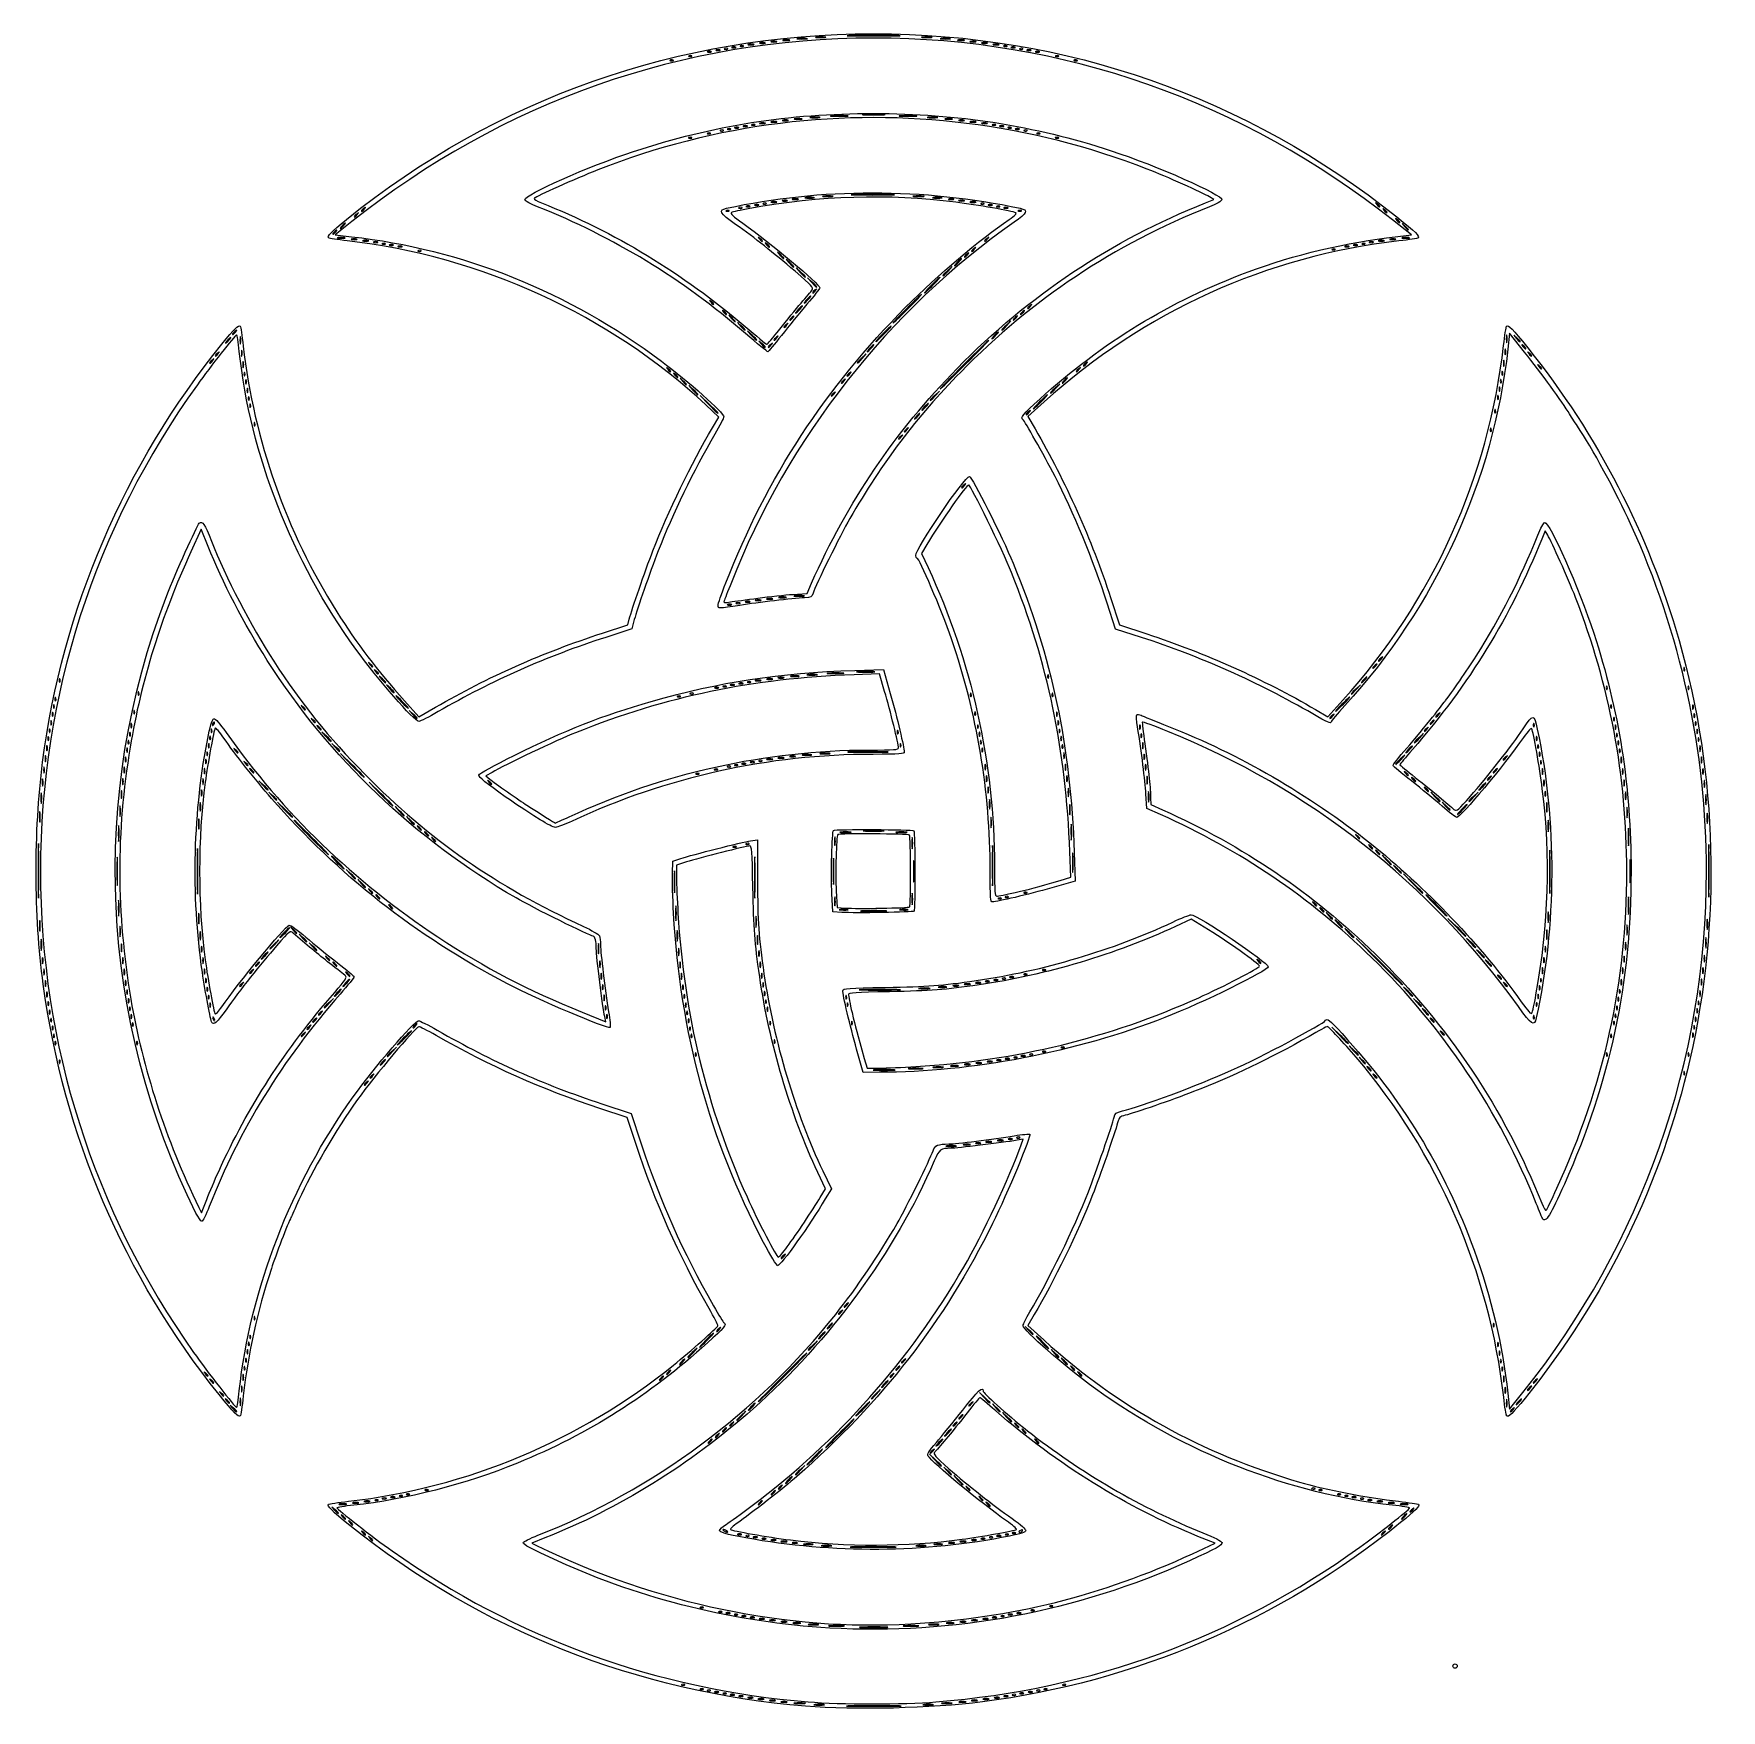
# Model space of a CAD drawing. Extents: x -435 to -123, y 280 to 590.
import ezdxf

# ---------------------------------------------------------------- set-up
doc = ezdxf.new("R2010")
doc.units = 0
doc.layers.add('Image', color=7, linetype='CONTINUOUS')

msp = doc.modelspace()

# ---------------------------------------------------------------- linework, layer by layer
at = {"layer": 'Image', "color": 7}
for points in [[(-292.37723, 589.2135)], [(-288.937647, 589.478083)], [(-275.961449, 589.75139)], [(-269.35848, 589.478083)], [(-265.918897, 589.2135)], [(-313.554136, 586.00929)], [(-309.976758, 586.818425)], [(-308.389258, 587.083008)], [(-306.939553, 587.332206)], [(-305.478841, 587.612175)], [(-304.029136, 587.861373)], [(-302.17155, 588.148499)], [(-300.054883, 588.413082)], [(-297.938216, 588.677665)], [(-295.553871, 588.941659)], [(-263.274715, 588.941659)], [(-261.161133, 588.677665)], [(-259.044466, 588.413082)], [(-256.9278, 588.148499)], [(-255.345811, 587.861373)], [(-253.885091, 587.612175)], [(-252.435394, 587.332206)], [(-250.974675, 587.083008)], [(-249.387175, 586.818425)], [(-245.820811, 586.00929)], [(-316.99372, 585.21554)], [(-242.381228, 585.21554)], [(-300.054883, 573.596415)], [(-297.938216, 573.860999)], [(-295.82155, 574.125582)], [(-293.308008, 574.394505)], [(-289.99598, 574.661416)], [(-284.96477, 574.931135)], [(-278.215751, 575.197094)], [(-272.26477, 574.931135)], [(-268.300147, 574.661416)], [(-265.526758, 574.394505)], [(-263.2778, 574.125582)], [(-261.161133, 573.860999)], [(-259.044466, 573.596415)], [(-313.554136, 570.928042)], [(-310.114553, 571.721792)], [(-307.733303, 572.250959)], [(-306.410386, 572.515542)], [(-304.949675, 572.795508)], [(-303.362175, 573.060092)], [(-301.91247, 573.30929)], [(-257.462478, 573.30929)], [(-256.001758, 573.060092)], [(-254.552061, 572.780126)], [(-253.091341, 572.530925)], [(-251.641644, 572.250959)], [(-249.260394, 571.721792)], [(-245.820811, 570.928042)], [(-304.29372, 557.963459)], [(-302.833008, 558.243425)], [(-301.245508, 558.508008)], [(-299.795803, 558.757206)], [(-297.938216, 559.044332)], [(-295.948814, 559.300094)], [(-293.969466, 559.573501)], [(-291.05905, 559.845207)], [(-287.61473, 560.109336)], [(-276.903841, 560.382544)], [(-270.818425, 560.111717)], [(-267.511133, 559.845207)], [(-265.257148, 559.564678)], [(-263.2778, 559.308918)], [(-261.161133, 559.044332)], [(-259.579144, 558.757206)], [(-258.118425, 558.508008)], [(-256.668728, 558.228042)], [(-255.208008, 557.978842)], [(-186.482487, 558.168093)], [(-375.361226, 556.679134)], [(-374.03831, 557.737468)], [(-306.67497, 557.434292)], [(-252.699978, 557.434292)], [(-185.159571, 557.10976)], [(-182.778321, 555.257676)], [(-379.329976, 553.504134)], [(-377.908529, 554.628614)], [(-377.710091, 552.434088)], [(-375.461133, 552.165165)], [(-373.344466, 551.900582)], [(-300.517904, 551.818096)], [(-258.94457, 552.18122)], [(-185.754883, 551.900582)], [(-183.638216, 552.165165)], [(-181.190821, 553.926147)], [(-181.124675, 552.434088)], [(-371.624675, 551.628842)], [(-370.17497, 551.348873)], [(-368.714258, 551.099675)], [(-367.126758, 550.835092)], [(-363.560386, 550.025956)], [(-299.194987, 550.759762)], [(-296.549154, 548.634483)], [(-262.648737, 549.270804)], [(-261.32582, 550.329137)], [(-194.75622, 550.29054)], [(-192.237175, 550.835092)], [(-190.649675, 551.099675)], [(-189.19997, 551.348873)], [(-187.739258, 551.628842)], [(-294.697071, 547.041872)], [(-266.23772, 546.228095)], [(-264.269987, 547.881741)], [(-292.580404, 545.186407)], [(-290.69456, 542.65622)], [(-290.463737, 543.334324)], [(-269.032487, 543.648408)], [(-309.513737, 540.176429)], [(-292.051237, 541.002575)], [(-273.662696, 539.282783)], [(-251.00707, 539.745804)], [(-307.132487, 538.324346)], [(-305.544987, 536.992817)], [(-295.986226, 536.30622)], [(-294.927893, 537.629137)], [(-293.638737, 539.150491)], [(-255.389801, 536.173929)], [(-253.652904, 537.629137)], [(-252.329987, 538.68747)], [(-399.075196, 533.461947)], [(-397.85081, 534.983301)], [(-396.904104, 534.057259)], [(-303.692904, 535.400205)], [(-301.576237, 533.54474)], [(-297.83831, 533.92497)], [(-278.028321, 534.652575)], [(-257.390821, 534.387991)], [(-163.012437, 534.321843)], [(-160.553321, 533.288647)], [(-401.02581, 531.014551)], [(-396.64386, 531.543718)], [(-299.988737, 532.230317)], [(-298.896643, 532.602054)], [(-282.11272, 530.088512)], [(-280.409571, 532.006741)], [(-163.28136, 531.808301)], [(-159.494987, 531.974343)], [(-158.436654, 530.651426)], [(-402.084143, 529.691634)], [(-396.379277, 529.427051)], [(-396.116307, 527.42614)], [(-317.451237, 527.74101)], [(-284.34456, 527.310387)], [(-263.079362, 528.964033)], [(-242.011237, 528.104134)], [(-240.68832, 529.162468)], [(-163.81767, 527.707259)], [(-163.545943, 529.691634)], [(-156.584571, 528.270176)], [(-395.857254, 526.119759)], [(-395.59267, 524.532259)], [(-316.128321, 526.682676)], [(-314.540821, 525.351147)], [(-285.402893, 525.98747)], [(-246.393967, 524.532259)], [(-244.558529, 526.053614)], [(-164.346837, 524.796843)], [(-164.076724, 526.103223)], [(-395.322557, 522.928223)], [(-395.057974, 521.605306)], [(-312.424154, 523.490571)], [(-287.254976, 523.60622)], [(-270.355404, 521.158825)], [(-268.61897, 523.209345)], [(-249.056446, 522.084864)], [(-165.135057, 520.546973)], [(-164.61142, 523.209343)], [(-394.264224, 518.165723)], [(-308.719987, 520.042624)], [(-271.810612, 519.439033)], [(-251.271654, 520.166634)], [(-274.81956, 515.66872)], [(-273.761226, 516.991637)], [(-165.928807, 517.10739)], [(-263.177904, 506.672887)], [(-292.906397, 486.290586)], [(-308.719987, 484.488061)], [(-306.272591, 484.689261)], [(-304.685091, 484.953844)], [(-302.827981, 485.216764)], [(-301.340837, 485.850803)], [(-300.848633, 485.490168)], [(-298.731966, 485.754751)], [(-296.218425, 486.023674)], [(-186.184143, 474.658301)], [(-430.247557, 470.805306)], [(-372.484571, 473.236843)], [(-371.426237, 471.913926)], [(-300.848633, 470.673501)], [(-298.731966, 470.938085)], [(-296.6153, 471.202668)], [(-293.83355, 471.471101)], [(-290.525147, 471.738502)], [(-285.767383, 472.008512)], [(-280.078841, 472.273678)], [(-247.685092, 471.599059)], [(-189.260612, 470.755697)], [(-187.242476, 473.335384)], [(-130.210057, 472.921973)], [(-415.695474, 468.424059)], [(-370.103321, 470.317814)], [(-368.515821, 468.460619)], [(-315.670803, 467.740542)], [(-313.289553, 468.269709)], [(-308.653841, 469.343428)], [(-307.204136, 469.592626)], [(-305.743425, 469.872594)], [(-304.155925, 470.137178)], [(-302.70622, 470.386376)], [(-261.972592, 468.159476)], [(-246.891342, 468.159476)], [(-190.83147, 468.969759)], [(-144.497557, 469.482392)], [(-129.416307, 469.48239)], [(-431.576004, 464.736426)], [(-431.305891, 466.042806)], [(-431.041307, 467.365723)], [(-416.489224, 464.984476)], [(-384.919987, 465.299346)], [(-366.928321, 466.654655)], [(-261.178842, 464.719892)], [(-246.103092, 464.736429)], [(-193.229362, 466.25778)], [(-143.703807, 466.042809)], [(-128.628087, 466.059343)], [(-128.363504, 464.471843)], [(-432.099641, 461.544898)], [(-431.840587, 463.148934)], [(-417.02392, 462.619762)], [(-402.201724, 461.544892)], [(-401.752356, 462.69965)], [(-383.067904, 462.918096)], [(-382.009571, 461.595179)], [(-364.282487, 463.698119)], [(-275.466307, 461.280309)], [(-260.649675, 462.338642)], [(-245.838509, 463.148929)], [(-245.568425, 461.544892)], [(-230.757259, 462.355179)], [(-195.179976, 464.074968)], [(-177.717476, 461.69372)], [(-176.659143, 463.016637)], [(-175.60081, 464.339554)], [(-157.991307, 462.603226)], [(-143.174641, 463.661559)], [(-142.915587, 462.355179)], [(-128.093391, 462.867814)], [(-127.834337, 461.561434)], [(-432.626241, 458.513691)], [(-432.369754, 460.238517)], [(-417.547557, 459.428226)], [(-417.288504, 461.032262)], [(-402.73642, 458.915595)], [(-402.466307, 460.221976)], [(-380.157487, 459.461407)], [(-274.937141, 458.899059)], [(-260.390592, 461.032262)], [(-260.120508, 459.428226)], [(-245.309342, 460.238512)], [(-245.039258, 458.634476)], [(-230.492676, 460.767679)], [(-230.220935, 459.047887)], [(-179.189803, 459.973929)], [(-157.46767, 460.238512)], [(-157.197557, 458.634476)], [(-142.645474, 460.751142)], [(-142.38642, 459.444762)], [(-127.564224, 459.957398)], [(-127.298027, 458.518718)], [(-432.891777, 456.666634)], [(-418.074158, 456.397019)], [(-417.81767, 458.121845)], [(-403.265587, 456.005179)], [(-402.995474, 457.311559)], [(-397.355404, 457.361846)], [(-378.569987, 457.612705)], [(-303.626758, 455.320511)], [(-302.039258, 455.585094)], [(-300.589553, 455.834292)], [(-298.731966, 456.121418)], [(-296.6153, 456.386001)], [(-294.498633, 456.650585)], [(-291.588216, 456.922291)], [(-288.143897, 457.186419)], [(-277.947252, 457.459249)], [(-259.861426, 458.121845)], [(-259.325102, 455.079137)], [(-244.773019, 457.195804)], [(-244.508435, 455.079137)], [(-229.95537, 456.926185)], [(-229.691769, 455.079137)], [(-182.629387, 456.005179)], [(-180.926237, 457.923408)], [(-163.165393, 456.402054)], [(-156.938504, 457.328095)], [(-156.668391, 455.724059)], [(-142.116307, 457.840726)], [(-141.85011, 456.402054)], [(-127.033443, 456.402051)], [(-433.416234, 452.297924)], [(-433.15636, 454.549968)], [(-418.604277, 452.433304)], [(-418.339693, 454.54997)], [(-403.78761, 452.433304)], [(-403.522074, 454.280352)], [(-395.503321, 454.980596)], [(-394.444987, 453.657679)], [(-374.072071, 452.836386)], [(-312.23122, 453.453042)], [(-308.791636, 454.246792)], [(-306.410386, 454.775959)], [(-305.08747, 455.040542)], [(-259.060519, 452.96247)], [(-244.243852, 452.96247)], [(-229.422846, 452.830179)], [(-181.190821, 453.128512)], [(-179.867904, 452.070179)], [(-166.07581, 452.697887)], [(-165.017476, 454.020804)], [(-156.402193, 454.285387)], [(-156.13761, 452.16872)], [(-141.585527, 454.285387)], [(-141.320943, 452.16872)], [(-126.76886, 454.285384)], [(-126.499567, 452.033341)], [(-433.676213, 449.650437)], [(-418.864521, 450.184345)], [(-404.052193, 450.316637)], [(-391.799154, 450.465574)], [(-350.524154, 451.541012)], [(-258.795935, 450.845804)], [(-243.971807, 450.577582)], [(-229.153236, 449.915023)], [(-177.486654, 450.218096)], [(-169.135637, 449.126012)], [(-167.432487, 451.044241)], [(-155.872074, 450.047019)], [(-141.052021, 449.919762)], [(-126.23038, 449.385854)], [(-433.940797, 446.210854)], [(-419.12413, 447.26919)], [(-404.30921, 447.931749)], [(-390.211654, 448.616872)], [(-368.780404, 447.544719)], [(-366.663737, 445.703074)], [(-258.524229, 448.464554)], [(-243.705319, 447.533784)], [(-175.369987, 448.348907)], [(-173.517904, 446.764788)], [(-171.136654, 446.810908)], [(-155.6013, 447.935387)], [(-140.782463, 447.004607)], [(-125.965797, 445.946271)], [(-404.572047, 444.88794)], [(-387.301237, 445.431791)], [(-364.811654, 444.118955)], [(-363.488737, 443.074346)], [(-341.554091, 444.904318)], [(-336.208238, 445.45953)], [(-284.312175, 442.636682)], [(-273.993425, 442.636682)], [(-258.257402, 445.152534)], [(-155.334838, 444.628095)], [(-434.199268, 439.617522)], [(-383.729362, 441.651533)], [(-362.165821, 442.016012)], [(-360.842904, 440.957679)], [(-305.352053, 439.959292)], [(-302.970803, 440.488459)], [(-287.098793, 441.581749)], [(-272.809838, 441.453095)], [(-190.186654, 441.486846)], [(-187.805404, 439.634762)], [(-125.695128, 439.485072)], [(-404.830465, 438.791644)], [(-378.834571, 437.021325)], [(-301.907813, 437.352054)], [(-257.986932, 439.453793)], [(-243.172118, 438.400738)], [(-186.482487, 438.576429)], [(-184.365821, 436.70724)], [(-155.06401, 438.542679)], [(-375.659571, 434.061407)], [(-316.726173, 435.103095)], [(-258.452514, 435.49997)], [(-182.513737, 435.123122)], [(-373.807487, 432.477288)], [(-372.484571, 431.432679)], [(-371.161654, 430.374346)], [(-287.098793, 430.469249)], [(-272.809838, 431.134345)], [(-256.404144, 430.434292)], [(-255.081228, 430.698876)], [(-253.865978, 431.479232)], [(-251.641644, 431.492636)], [(-178.544987, 431.406573)], [(-404.572047, 427.42544)], [(-368.780404, 428.522262)], [(-316.463759, 428.753095)], [(-285.873719, 427.804691)], [(-284.837717, 428.344018)], [(-273.725217, 428.344018)], [(-273.315245, 428.813923)], [(-198.124154, 429.051429)], [(-196.801237, 427.993096)], [(-175.899154, 429.083825)], [(-155.334547, 427.690023)], [(-433.940797, 426.102521)], [(-419.12413, 425.04419)], [(-404.30921, 424.119249)], [(-388.624154, 424.056741)], [(-386.507487, 424.015733)], [(-316.201213, 424.25044)], [(-301.649421, 426.901012)], [(-195.213737, 426.661567)], [(-193.361654, 425.068955)], [(-155.6013, 424.38747)], [(-140.782463, 425.308773)], [(-125.965797, 426.367104)], [(-433.676504, 422.667676)], [(-418.864521, 421.873926)], [(-404.052193, 421.477051)], [(-390.591887, 421.873929)], [(-384.655404, 422.423122)], [(-382.803321, 420.835622)], [(-330.753297, 421.86919)], [(-315.941604, 421.080179)], [(-301.386293, 423.325499)], [(-191.244987, 423.21349)], [(-170.607487, 423.46971)], [(-168.755404, 421.361407)], [(-155.873027, 421.477054)], [(-141.052021, 422.138512)], [(-126.23038, 422.927521)], [(-433.420943, 419.360384)], [(-418.604277, 419.360387)], [(-403.78761, 419.360387)], [(-393.617476, 418.302054)], [(-392.328321, 419.823408)], [(-380.422071, 418.997262)], [(-379.099154, 417.938929)], [(-330.493317, 418.695844)], [(-315.68136, 418.566637)], [(-301.129277, 420.683304)], [(-300.864693, 418.566637)], [(-208.442904, 418.468096)], [(-167.167904, 419.512705)], [(-165.844987, 417.930317)], [(-156.136658, 419.355352)], [(-141.320943, 419.62497)], [(-126.499567, 419.754174)], [(-433.15636, 417.243718)], [(-432.891777, 415.127051)], [(-418.339693, 417.24372)], [(-418.074158, 415.122019)], [(-403.522074, 417.238685)], [(-403.265587, 415.523929)], [(-396.527893, 414.597887)], [(-394.67581, 416.979137)], [(-377.247071, 414.796325)], [(-376.717904, 416.086846)], [(-330.233443, 416.44997)], [(-315.416777, 416.44997)], [(-300.599158, 416.444943)], [(-300.34267, 414.730179)], [(-262.219466, 414.581835)], [(-260.230056, 414.837597)], [(-258.647591, 415.103844)], [(-257.060091, 415.368428)], [(-255.610394, 415.617626)], [(-254.149675, 415.897594)], [(-251.641644, 416.411376)], [(-248.202061, 417.205126)], [(-163.992904, 415.557679)], [(-156.668391, 415.507392)], [(-156.402193, 417.508304)], [(-141.85011, 415.391637)], [(-141.585527, 417.508304)], [(-127.033443, 415.391634)], [(-126.76886, 417.508301)], [(-432.626241, 413.005349)], [(-417.81767, 413.407262)], [(-417.553087, 411.819762)], [(-403.001004, 413.936429)], [(-402.730891, 412.332392)], [(-378.834571, 412.944241)], [(-329.967908, 414.328269)], [(-329.704277, 412.48122)], [(-315.151241, 414.328269)], [(-314.894754, 412.613512)], [(-300.078087, 413.142679)], [(-299.807974, 411.538642)], [(-284.991307, 412.332392)], [(-275.713216, 413.538699)], [(-269.760091, 413.797099)], [(-266.581467, 414.056518)], [(-264.336133, 414.317251)], [(-182.249154, 414.468696)], [(-180.397071, 412.365574)], [(-162.934571, 414.234762)], [(-157.203087, 412.613512)], [(-156.938504, 414.201012)], [(-142.38642, 412.084345)], [(-142.116307, 413.390726)], [(-127.298027, 413.274968)], [(-432.369754, 411.290593)], [(-432.10517, 409.703093)], [(-417.282974, 410.215726)], [(-417.02392, 408.909345)], [(-402.471837, 411.026012)], [(-381.97581, 409.30622)], [(-380.53772, 411.026012)], [(-329.446837, 410.496845)], [(-329.182254, 408.909345)], [(-314.63017, 411.026012)], [(-314.360057, 409.421976)], [(-299.54892, 410.232262)], [(-284.726724, 411.009476)], [(-178.809571, 410.516872)], [(-177.486654, 408.934483)], [(-157.991307, 408.628226)], [(-157.462141, 411.009476)], [(-142.910057, 408.892809)], [(-142.651004, 410.496845)], [(-128.09892, 408.380176)], [(-127.834337, 409.967676)], [(-127.564224, 411.274056)], [(-431.835057, 408.099056)], [(-431.576004, 406.792676)], [(-431.305891, 405.18864)], [(-416.753807, 407.305309)], [(-401.762013, 408.193153)], [(-385.15081, 405.33747)], [(-384.092476, 406.660387)], [(-383.034143, 407.983304)], [(-364.51331, 406.924968)], [(-314.101004, 408.115595)], [(-313.830891, 406.511559)], [(-313.566307, 405.188642)], [(-299.014224, 407.569892)], [(-283.932974, 407.569892)], [(-176.428321, 407.620179)], [(-174.576237, 405.238929)], [(-143.703807, 405.188642)], [(-143.174641, 407.569892)], [(-128.628087, 405.469759)], [(-128.357974, 406.77614)], [(-431.041307, 403.865723)], [(-415.960057, 403.865726)], [(-366.531446, 404.609864)], [(-298.220474, 404.130309)], [(-248.202061, 402.123876)], [(-244.762478, 402.917626)], [(-192.303321, 403.626714)], [(-430.247557, 400.42614)], [(-370.500196, 400.111947)], [(-368.896053, 402.030176)], [(-312.772557, 401.749059)], [(-272.207487, 399.321398)], [(-271.083008, 398.982763)], [(-267.241814, 399.242669)], [(-264.468425, 399.504924)], [(-262.219466, 399.765168)], [(-260.1028, 400.029751)], [(-258.11339, 400.285514)], [(-256.530925, 400.551761)], [(-254.943425, 400.816344)], [(-253.493728, 401.065542)], [(-252.033008, 401.345511)], [(-250.583311, 401.594709)], [(-190.451237, 401.517654)], [(-189.128321, 399.938647)], [(-144.497557, 401.749059)], [(-129.416307, 401.749056)], [(-373.509143, 396.341634)], [(-372.45081, 397.664551)], [(-276.374675, 398.720347)], [(-188.069987, 398.624343)], [(-187.011654, 397.301426)], [(-130.210057, 398.309473)], [(-264.860564, 384.690586)], [(-262.216381, 384.947911)], [(-260.230056, 385.204264)], [(-258.250716, 385.477668)], [(-256.13405, 385.742251)], [(-254.414258, 385.999678)], [(-252.964561, 386.248876)], [(-400.951515, 379.969279)], [(-153.785438, 376.841068)], [(-405.143838, 372.264554)], [(-156.414311, 371.210917)], [(-300.297506, 366.840595)], [(-296.515393, 364.327054)], [(-284.873726, 355.33122)], [(-394.264224, 353.065723)], [(-285.93206, 354.008304)], [(-395.057974, 349.626272)], [(-308.421643, 350.833301)], [(-289.405404, 349.708825)], [(-287.950196, 351.428616)], [(-250.511654, 349.927288)], [(-165.399641, 351.742806)], [(-395.59267, 346.996843)], [(-395.322557, 348.303355)], [(-313.333553, 346.467676)], [(-310.704362, 348.78278)], [(-291.108553, 347.790595)], [(-248.659571, 348.385905)], [(-164.61142, 348.319759)], [(-164.346837, 346.732259)], [(-396.116307, 343.805439)], [(-395.857254, 345.409343)], [(-317.68206, 342.895801)], [(-315.202279, 344.81403)], [(-275.348726, 343.689554)], [(-274.290393, 345.01247)], [(-245.749154, 345.693955)], [(-244.161654, 344.376145)], [(-242.838737, 343.326437)], [(-164.076724, 345.128223)], [(-163.81767, 343.821843)], [(-402.911654, 342.268104)], [(-401.853321, 340.945187)], [(-396.64386, 340.249968)], [(-396.379277, 342.366634)], [(-319.004976, 341.837468)], [(-296.681446, 341.903616)], [(-277.763737, 340.712991)], [(-276.40706, 342.366637)], [(-241.515821, 342.268104)], [(-163.545943, 342.102051)], [(-163.28136, 339.985384)], [(-158.667476, 339.985384)], [(-157.609143, 341.308301)], [(-400.001237, 338.563937)], [(-398.942904, 337.24102)], [(-396.904104, 338.001009)], [(-279.466887, 338.794762)], [(-261.854987, 337.07497)], [(-258.449154, 337.221497)], [(-163.012437, 337.736426)], [(-160.685612, 337.405697)], [(-397.619987, 335.644895)], [(-304.33772, 334.826012)], [(-302.369987, 336.479658)], [(-281.864779, 336.082783)], [(-263.70707, 334.69372)], [(-256.597071, 335.639791)], [(-254.480404, 333.784321)], [(-161.842476, 336.016634)], [(-308.686226, 331.254137)], [(-307.36331, 332.31247)], [(-306.040393, 333.370804)], [(-286.098112, 331.584866)], [(-266.122071, 331.717158)], [(-264.765393, 333.370804)], [(-253.157487, 332.743106)], [(-251.834571, 331.684773)], [(-310.009143, 330.195804)], [(-268.998726, 328.34372)], [(-267.709571, 329.865075)], [(-249.453321, 329.83269)], [(-293.489803, 324.771845)], [(-290.728321, 327.219241)], [(-267.444987, 325.578057)], [(-362.23747, 321.161418)], [(-297.04456, 321.729137)], [(-295.490821, 322.985908)], [(-265.592904, 323.998124)], [(-263.476237, 322.142654)], [(-262.153321, 321.10144)], [(-198.460386, 321.426001)], [(-197.13747, 321.161418)], [(-377.445508, 318.542413)], [(-375.19655, 318.802658)], [(-373.079883, 319.067241)], [(-371.497886, 319.309335)], [(-370.037175, 319.589237)], [(-368.449675, 319.853847)], [(-366.99997, 320.103085)], [(-365.677053, 320.367668)], [(-300.748726, 318.81872)], [(-298.367476, 320.670804)], [(-259.772071, 319.249356)], [(-258.449154, 318.191023)], [(-193.697886, 320.367668)], [(-192.37497, 320.103085)], [(-190.914258, 319.853847)], [(-189.464553, 319.573918)], [(-188.003841, 319.324654)], [(-186.019466, 319.067241)], [(-183.9028, 318.802658)], [(-181.389258, 318.542413)], [(-378.834571, 316.859478)], [(-377.511654, 315.80977)], [(-181.852279, 316.23903)], [(-180.36331, 317.495801)], [(-376.188737, 314.751437)], [(-373.807487, 312.899354)], [(-372.484571, 311.84102)], [(-307.132487, 313.5932)], [(-304.420508, 312.974683)], [(-302.970803, 312.69478)], [(-301.510091, 312.445516)], [(-299.922591, 312.180933)], [(-298.065481, 311.91463)], [(-261.023806, 311.91463)], [(-259.441341, 312.180933)], [(-257.991644, 312.430197)], [(-256.530925, 312.7101)], [(-255.081228, 312.959364)], [(-253.758311, 313.223947)], [(-252.497902, 313.590025)], [(-185.654976, 313.262468)], [(-184.33206, 314.320801)], [(-296.086133, 311.65891)], [(-294.096731, 311.385569)], [(-291.323633, 311.136887)], [(-287.879314, 310.871775)], [(-270.416814, 310.871775)], [(-267.375217, 311.133792)], [(-265.129883, 311.394327)], [(-263.013216, 311.65891)], [(-311.43747, 299.465587)], [(-246.879144, 299.730171)], [(-307.997886, 298.671837)], [(-306.537175, 298.4226)], [(-305.08747, 298.142697)], [(-303.626758, 297.893433)], [(-302.039258, 297.62885)], [(-300.182148, 297.362547)], [(-298.2028, 297.106827)], [(-296.086133, 296.842243)], [(-293.572591, 296.581999)], [(-290.260564, 296.319691)], [(-273.133529, 296.397479)], [(-268.035564, 296.319691)], [(-265.262175, 296.581999)], [(-263.013216, 296.842243)], [(-260.89655, 297.106827)], [(-258.90714, 297.362547)], [(-257.324675, 297.62885)], [(-255.874978, 297.878114)], [(-254.414258, 298.158016)], [(-252.826758, 298.4226)], [(-250.318728, 298.936421)], [(-288.082487, 295.62434)], [(-172.988737, 288.590072)], [(-314.877053, 285.178085)], [(-311.43747, 284.384335)], [(-310.114553, 284.119751)], [(-308.653841, 283.870514)], [(-250.710091, 283.870514)], [(-249.260394, 284.119751)], [(-247.937478, 284.384335)], [(-244.497894, 285.178085)], [(-307.204136, 283.590611)], [(-305.743425, 283.341347)], [(-304.155925, 283.076764)], [(-302.298814, 282.810461)], [(-300.319466, 282.554741)], [(-298.2028, 282.290158)], [(-296.086133, 282.025574)], [(-292.778841, 281.770016)], [(-292.580404, 281.194521)], [(-289.20223, 281.503025)], [(-275.828998, 281.247252)], [(-269.093897, 281.503025)], [(-265.654314, 281.767605)], [(-263.010131, 282.025521)], [(-260.89655, 282.290158)], [(-258.779883, 282.554741)], [(-256.790473, 282.810461)], [(-255.208008, 283.076764)], [(-253.758311, 283.326028)], [(-252.297591, 283.60593)]]:
    msp.add_lwpolyline(points, close=True, dxfattribs=at)
for points in [[(-218.683832, 558.85203), (-217.150802, 559.462054), (-217.965486, 559.957494)], [(-376.334152, 555.377937), (-379.418268, 552.918244), (-376.414453, 552.591639)], [(-183.62766, 552.589777), (-180.64054, 552.914518), (-184.137644, 555.685526)], [(-181.786133, 554.52146), (-182.381446, 555.025489), (-181.877414, 554.430176)], [(-297.144466, 549.229796), (-297.739779, 549.733825), (-297.235748, 549.138512)], [(-295.424675, 547.769476), (-296.152279, 548.410908), (-295.51085, 547.683304)], [(-293.4403, 546.046303), (-294.300196, 546.823408), (-293.523088, 545.963512)], [(-266.23772, 546.228095), (-265.460612, 547.087991), (-266.320508, 546.310886)], [(-291.323633, 544.194219), (-292.183529, 544.971325), (-291.406421, 544.111429)], [(-306.1403, 537.588129), (-306.735612, 538.092158), (-306.231581, 537.496845)], [(-304.420508, 536.127809), (-305.148112, 536.769241), (-304.506683, 536.041637)], [(-255.389801, 536.173929), (-254.612696, 537.033825), (-255.472591, 536.256719)], [(-302.436133, 534.404636), (-303.296029, 535.181741), (-302.518921, 534.321845)], [(-300.58405, 532.825629), (-301.179362, 533.329658), (-300.675331, 532.734345)], [(-159.74224, 531.285913), (-162.532854, 534.798416), (-162.857154, 531.81508)], [(-161.148633, 533.88396), (-161.743946, 534.387989), (-161.239914, 533.792676)], [(-282.11272, 530.088512), (-281.335612, 530.948408), (-282.195508, 530.171303)], [(-315.136133, 525.94646), (-315.731446, 526.450489), (-315.227414, 525.855176)], [(-313.28405, 524.350467), (-314.143946, 525.127572), (-313.366838, 524.267676)], [(-268.61897, 523.209345), (-267.841862, 524.069241), (-268.701758, 523.292136)], [(-246.393967, 524.532259), (-245.616862, 525.392155), (-246.476758, 524.61505)], [(-310.373633, 521.69627), (-312.027279, 523.275489), (-310.44806, 521.621843)], [(-309.744295, 517.310092), (-308.578276, 519.282191), (-310.964236, 521.515618)], [(-248.471103, 522.101331), (-251.500492, 519.360433), (-250.176702, 517.08463)], [(-402.898213, 495.407876), (-404.154772, 498.5718), (-406.081865, 494.387188)], [(-270.173476, 495.724876), (-271.14836, 494.103425), (-269.929478, 491.491543)], [(-155.489037, 497.481034), (-155.984469, 498.295718), (-156.594493, 496.762688)], [(-294.905298, 486.540545), (-292.277033, 486.712787), (-291.446373, 488.589971)], [(-230.539176, 478.600953), (-235.305243, 480.141277), (-236.845568, 484.907344)], [(-236.219537, 485.939629), (-234.563587, 480.882934), (-229.506891, 479.226983)], [(-330.08234, 479.375224), (-325.38326, 480.905987), (-325.105765, 481.982404)], [(-324.181338, 481.8682), (-324.643353, 480.148408), (-329.447816, 478.601498)], [(-370.698633, 470.913127), (-371.293946, 471.417155), (-370.789914, 470.821843)], [(-277.950665, 468.604343), (-278.915442, 471.885767), (-283.565097, 471.703889)], [(-283.452279, 472.505701), (-278.160612, 472.684546), (-276.903683, 468.214393)], [(-369.243425, 469.188223), (-369.971029, 469.829655), (-369.3296, 469.102051)], [(-190.83147, 468.969759), (-190.054362, 469.829655), (-190.914258, 469.05255)], [(-366.621272, 466.873865), (-363.972105, 463.918072), (-360.886137, 465.702502)], [(-365.010091, 464.425723), (-365.737696, 465.067155), (-365.096266, 464.339551)], [(-198.361882, 465.270615), (-196.086095, 463.946028), (-193.345197, 466.975418)], [(-381.017383, 460.321303), (-381.877279, 461.098408), (-381.100171, 460.238512)], [(-379.297591, 458.340309), (-380.025196, 458.981741), (-379.383766, 458.254137)], [(-179.189803, 459.973929), (-178.412696, 460.833825), (-179.272591, 460.056719)], [(-376.254883, 455.019198), (-378.437696, 457.129658), (-376.327247, 454.946845)], [(-182.629387, 456.005179), (-181.852279, 456.865075), (-182.712175, 456.087969)], [(-392.65905, 451.325469), (-393.518946, 452.102575), (-392.741838, 451.242679)], [(-350.462162, 453.662132), (-351.590795, 453.001443), (-350.859037, 452.406959)], [(-390.939258, 449.344476), (-391.666862, 449.985908), (-391.025433, 449.258304)], [(-370.963216, 449.727532), (-373.146029, 451.837991), (-371.03558, 449.655179)], [(-226.991529, 445.867248), (-229.53286, 447.00376), (-229.69815, 449.685458)], [(-228.81799, 448.983669), (-228.815874, 447.716849), (-226.633061, 446.742733)], [(-176.229883, 449.208803), (-177.089779, 449.985908), (-176.312671, 449.126012)], [(-169.135637, 449.126012), (-168.358529, 449.985908), (-169.218425, 449.208803)], [(-388.6903, 446.820854), (-390.079362, 448.133825), (-388.766394, 446.744762)], [(-367.523633, 446.562969), (-368.383529, 447.340075), (-367.606421, 446.480179)], [(-174.245508, 447.492393), (-174.973112, 448.133825), (-174.331683, 447.40622)], [(-419.388237, 443.577745), (-419.387073, 443.577745)], [(-365.539258, 444.846559), (-366.266862, 445.487991), (-365.625433, 444.760387)], [(-278.348678, 442.90519), (-278.348678, 442.905081)], [(-243.43927, 443.842338), (-243.439148, 443.842338)], [(-140.515446, 443.031727), (-140.514202, 443.031727)], [(-302.698944, 441.006095), (-301.443946, 441.172158), (-301.430452, 433.672784)], [(-419.648561, 437.471783), (-419.647952, 437.471783)], [(-317.13977, 435.012457), (-317.054362, 437.236923), (-315.599154, 437.74088)], [(-314.533492, 437.11916), (-316.392904, 436.520291), (-316.390258, 434.257267)], [(-287.357106, 437.33996), (-287.356444, 437.33996)], [(-272.541444, 436.94481), (-272.540492, 436.94481)], [(-242.935432, 438.844809), (-242.758391, 433.546163), (-247.098042, 432.32229)], [(-245.511968, 433.717078), (-243.554993, 434.288687), (-243.736945, 438.962297)], [(-185.225716, 437.567136), (-186.085612, 438.344241), (-185.308505, 437.484345)], [(-183.241341, 435.850726), (-183.968946, 436.492158), (-183.327516, 435.764554)], [(-140.249381, 437.076466), (-140.248534, 437.076466)], [(-376.519466, 434.921303), (-377.379362, 435.698408), (-376.602255, 434.838512)], [(-374.535091, 433.204893), (-375.262696, 433.846325), (-374.621266, 433.11872)], [(-180.330925, 433.19251), (-182.116862, 434.904658), (-180.404717, 433.11872)], [(-285.873719, 427.804691), (-287.501409, 427.917102), (-287.696593, 431.278588)], [(-286.902922, 431.808252), (-286.708929, 428.711847), (-285.212896, 428.598028)], [(-140.515446, 430.331727), (-140.514202, 430.331727)], [(-419.388237, 429.819411), (-419.387073, 429.819411)], [(-277.950083, 428.089528), (-277.950083, 428.089409)], [(-195.80905, 427.256879), (-196.404362, 427.760908), (-195.900331, 427.165595)], [(-387.1028, 424.611046), (-387.698112, 425.115075), (-387.194081, 424.519762)], [(-218.939578, 425.079163), (-221.366458, 426.554977), (-224.231245, 425.207986)], [(-194.089258, 425.796559), (-194.816862, 426.437991), (-194.175433, 425.710387)], [(-192.104883, 424.073386), (-192.964779, 424.850491), (-192.187671, 423.990595)], [(-172.261133, 425.123356), (-173.914779, 426.702575), (-172.33556, 425.048929)], [(-390.591887, 421.873929), (-389.814779, 422.733825), (-390.674675, 421.956719)], [(-385.383008, 423.150726), (-386.110612, 423.792158), (-385.469183, 423.064554)], [(-383.530925, 421.563226), (-384.258529, 422.204658), (-383.6171, 421.477054)], [(-186.548633, 418.768175), (-190.848112, 422.998408), (-186.617875, 418.698929)], [(-169.6153, 422.221303), (-170.475196, 422.998408), (-169.698088, 422.138512)], [(-167.895508, 420.240309), (-168.623112, 420.881741), (-167.981683, 420.154137)], [(-166.4403, 418.525629), (-167.035612, 419.029658), (-166.531581, 418.434345)], [(-380.53772, 411.026012), (-379.760612, 411.885908), (-380.620508, 411.108803)], [(-181.256966, 413.225469), (-182.116862, 414.002575), (-181.339755, 413.142679)], [(-179.537175, 411.244476), (-180.264779, 411.885908), (-179.62335, 411.158304)], [(-333.828178, 409.384839), (-329.435301, 407.61629), (-329.652392, 408.582514)], [(-178.081966, 409.529796), (-178.677279, 410.033825), (-178.173248, 409.438512)], [(-193.824675, 405.148068), (-195.346029, 406.594239), (-193.899869, 405.072884)], [(-368.896053, 402.030176), (-368.118946, 402.890072), (-368.978841, 402.112967)], [(-278.983599, 398.261097), (-281.923278, 398.259853), (-283.135679, 402.559345)], [(-191.311133, 402.37755), (-192.171029, 403.154655), (-191.393921, 402.294759)], [(-281.701584, 400.839554), (-281.18091, 399.053616), (-278.877025, 399.054939)], [(-189.723633, 400.53396), (-190.318946, 401.037989), (-189.814914, 400.442676)], [(-323.858202, 384.904284), (-325.509281, 389.937241), (-330.542239, 391.588331)], [(-330.185527, 392.441882), (-324.795832, 390.650682), (-323.00463, 385.261003)], [(-252.73046, 384.86611), (-252.363325, 385.892148), (-253.48801, 385.709771)], [(-289.853423, 375.14022), (-288.880153, 376.759113), (-290.299643, 379.770428)], [(-289.363732, 380.040909), (-287.791948, 376.770913), (-288.908305, 374.881534)], [(-404.613639, 373.310372), (-404.124636, 372.305673), (-403.159039, 374.765581)], [(-295.932754, 366.046845), (-295.934183, 366.046845)], [(-250.326115, 353.503637), (-251.532006, 351.477617), (-248.574436, 348.826836)], [(-251.239258, 350.654893), (-251.966862, 351.296322), (-251.32543, 350.568718)], [(-313.333553, 346.467676), (-312.556446, 347.327572), (-313.416341, 346.550464)], [(-291.108553, 347.790595), (-290.331446, 348.650491), (-291.191341, 347.873383)], [(-246.476758, 346.421559), (-247.204362, 347.062989), (-246.56293, 346.335384)], [(-244.756966, 344.971457), (-245.352279, 345.475489), (-244.84825, 344.880176)], [(-398.2153, 336.240207), (-398.810612, 336.744239), (-398.306581, 336.148926)], [(-279.466887, 338.794762), (-278.689779, 339.654658), (-279.549675, 338.87755)], [(-259.441341, 338.213684), (-260.433529, 339.125491), (-259.52173, 338.133304)], [(-257.324675, 336.367395), (-258.052279, 337.008825), (-257.410847, 336.28122)], [(-162.854878, 339.032067), (-162.528276, 336.028252), (-160.068578, 339.112368)], [(-304.33772, 334.826012), (-303.560612, 335.685908), (-304.420508, 334.9088)], [(-255.3403, 334.644217), (-256.200196, 335.421325), (-255.423091, 334.561429)], [(-268.569466, 326.702536), (-269.693946, 327.748408), (-268.648074, 326.623929)], [(-293.489803, 324.771845), (-292.712696, 325.631741), (-293.572591, 324.854634)], [(-266.320508, 324.725729), (-267.048112, 325.367158), (-266.406683, 324.639554)], [(-264.336133, 323.00255), (-265.196029, 323.779658), (-264.418924, 322.919762)], [(-379.429883, 317.454791), (-380.025196, 317.958822), (-379.521164, 317.363509)], [(-340.68094, 312.287481), (-343.14085, 311.321884), (-342.136148, 310.832881)], [(-221.074649, 309.357617), (-216.905356, 311.277698), (-220.084388, 312.55598)], [(-276.654869, 310.61632), (-276.654869, 310.616055)], [(-285.627101, 296.060611), (-285.627101, 296.059447)], [(-277.817315, 295.797377), (-277.817315, 295.797986)], [(-271.868768, 296.060611), (-271.868768, 296.059447)], [(-268.497288, 281.975571), (-268.497288, 281.975676)]]:
    msp.add_lwpolyline(points, dxfattribs=at)
for points in [[(-377.354862, 555.773746), (-349.712042, 578.146849), (-315.847201, 590.082783), (-280.012696, 590.082783)], [(-280.012696, 589.289033), (-315.107876, 589.289033), (-348.597908, 577.498469), (-376.334152, 555.377937)], [(-293.96473, 589.216198), (-294.440266, 589.157313), (-294.114987, 589.107918), (-293.241862, 589.106433)], [(-292.37723, 589.2135), (-292.774793, 589.27387), (-293.489168, 589.275084), (-293.96473, 589.216198)], [(-293.241862, 589.106433), (-292.368737, 589.104846), (-291.979641, 589.153127), (-292.37723, 589.2135)], [(-290.525147, 589.480782), (-291.000683, 589.421896), (-290.675404, 589.372501), (-289.802279, 589.371017)], [(-288.937647, 589.478083), (-289.33521, 589.538453), (-290.049585, 589.539667), (-290.525147, 589.480782)], [(-289.802279, 589.371017), (-288.929154, 589.369429), (-288.540058, 589.41771), (-288.937647, 589.478083)], [(-283.898949, 589.751607), (-286.127137, 589.707302), (-284.378321, 589.670959), (-280.012696, 589.67084)], [(-275.961449, 589.75139), (-278.098885, 589.79581), (-281.67076, 589.795908), (-283.898949, 589.751607)], [(-280.012696, 590.082783), (-244.37826, 590.082783), (-211.256774, 578.494483), (-183.353631, 556.264421)], [(-280.012696, 589.67084), (-275.647071, 589.670721), (-273.824012, 589.706969), (-275.961449, 589.75139)], [(-184.137644, 555.685526), (-211.849441, 577.643567), (-245.075419, 589.289033), (-280.012696, 589.289033)], [(-270.94598, 589.480782), (-271.421516, 589.421896), (-271.096237, 589.372501), (-270.223112, 589.371017)], [(-269.35848, 589.478083), (-269.756043, 589.538453), (-270.470418, 589.539667), (-270.94598, 589.480782)], [(-270.223112, 589.371017), (-269.349987, 589.369429), (-268.960891, 589.41771), (-269.35848, 589.478083)], [(-267.506397, 589.216198), (-267.981933, 589.157313), (-267.656654, 589.107918), (-266.783529, 589.106433)], [(-265.918897, 589.2135), (-266.31646, 589.27387), (-267.030835, 589.275084), (-267.506397, 589.216198)], [(-266.783529, 589.106433), (-265.910404, 589.104846), (-265.521308, 589.153127), (-265.918897, 589.2135)], [(-314.061263, 586.030176), (-314.272321, 585.945716), (-314.209642, 585.88302), (-313.901402, 585.870325)], [(-313.554136, 586.0093), (-313.642057, 586.097219), (-313.870261, 586.106617), (-314.061263, 586.030176)], [(-313.901402, 585.870325), (-313.622505, 585.858842), (-313.466215, 585.921371), (-313.554136, 586.00929)], [(-310.638216, 586.818425), (-310.820117, 586.745027), (-310.671289, 586.684972), (-310.307487, 586.684972)], [(-309.976758, 586.818425), (-310.158659, 586.891823), (-310.456315, 586.891823), (-310.638216, 586.818425)], [(-310.307487, 586.684972), (-309.943685, 586.684972), (-309.794857, 586.745027), (-309.976758, 586.818425)], [(-309.050716, 587.083008), (-309.232617, 587.00961), (-309.083789, 586.949555), (-308.719987, 586.949555)], [(-308.389258, 587.083008), (-308.571159, 587.156407), (-308.868815, 587.156407), (-309.050716, 587.083008)], [(-308.719987, 586.949555), (-308.356185, 586.949555), (-308.207357, 587.00961), (-308.389258, 587.083008)], [(-307.44668, 587.353092), (-307.657738, 587.268632), (-307.595058, 587.205937), (-307.286819, 587.193242)], [(-306.939553, 587.332217), (-307.027474, 587.420135), (-307.255677, 587.429533), (-307.44668, 587.353092)], [(-307.286819, 587.193242), (-307.007921, 587.181759), (-306.851632, 587.244288), (-306.939553, 587.332206)], [(-306.1403, 587.612175), (-306.322201, 587.538777), (-306.173373, 587.478722), (-305.809571, 587.478722)], [(-305.478841, 587.612175), (-305.660742, 587.685573), (-305.958399, 587.685573), (-306.1403, 587.612175)], [(-305.809571, 587.478722), (-305.445769, 587.478722), (-305.29694, 587.538777), (-305.478841, 587.612175)], [(-304.536263, 587.882259), (-304.747321, 587.797799), (-304.684642, 587.735103), (-304.376402, 587.722408)], [(-304.029136, 587.861384), (-304.117057, 587.949302), (-304.345261, 587.9587), (-304.536263, 587.882259)], [(-304.376402, 587.722408), (-304.097505, 587.710926), (-303.941215, 587.773455), (-304.029136, 587.861373)], [(-303.097591, 588.148499), (-303.352253, 588.081948), (-303.143894, 588.027497), (-302.634571, 588.027497)], [(-302.17155, 588.148499), (-302.426211, 588.215047), (-302.84293, 588.215047), (-303.097591, 588.148499)], [(-302.634571, 588.027497), (-302.125248, 588.027497), (-301.916888, 588.081948), (-302.17155, 588.148499)], [(-300.980925, 588.413082), (-301.235586, 588.346531), (-301.027227, 588.29208), (-300.517904, 588.29208)], [(-300.054883, 588.413082), (-300.309545, 588.47963), (-300.726263, 588.47963), (-300.980925, 588.413082)], [(-300.517904, 588.29208), (-300.008581, 588.29208), (-299.800222, 588.346531), (-300.054883, 588.413082)], [(-298.864258, 588.677665), (-299.11892, 588.611115), (-298.91056, 588.556664), (-298.401237, 588.556664)], [(-297.938216, 588.677665), (-298.192878, 588.744213), (-298.609597, 588.744213), (-298.864258, 588.677665)], [(-298.401237, 588.556664), (-297.891914, 588.556664), (-297.683555, 588.611115), (-297.938216, 588.677665)], [(-296.612204, 588.946998), (-296.941346, 588.883712), (-296.734362, 588.829528), (-296.152279, 588.826591)], [(-295.553871, 588.941653), (-295.806839, 589.007876), (-296.283089, 589.010278), (-296.612204, 588.946998)], [(-296.152279, 588.826591), (-295.570196, 588.823655), (-295.300929, 588.875436), (-295.553871, 588.941659)], [(-264.333048, 588.946998), (-264.662179, 588.883712), (-264.455196, 588.829528), (-263.873112, 588.826591)], [(-263.274715, 588.941653), (-263.52768, 589.007876), (-264.00393, 589.010278), (-264.333048, 588.946998)], [(-263.873112, 588.826591), (-263.291029, 588.823655), (-263.021749, 588.875436), (-263.274715, 588.941659)], [(-262.087175, 588.677665), (-262.341836, 588.611115), (-262.133477, 588.556664), (-261.624154, 588.556664)], [(-261.161133, 588.677665), (-261.415795, 588.744213), (-261.832513, 588.744213), (-262.087175, 588.677665)], [(-261.624154, 588.556664), (-261.114831, 588.556664), (-260.906472, 588.611115), (-261.161133, 588.677665)], [(-259.970508, 588.413082), (-260.22517, 588.346531), (-260.01681, 588.29208), (-259.507487, 588.29208)], [(-259.044466, 588.413082), (-259.299128, 588.47963), (-259.715847, 588.47963), (-259.970508, 588.413082)], [(-259.507487, 588.29208), (-258.998164, 588.29208), (-258.789805, 588.346531), (-259.044466, 588.413082)], [(-257.853841, 588.148499), (-258.108503, 588.081948), (-257.900144, 588.027497), (-257.390821, 588.027497)], [(-256.9278, 588.148499), (-257.182461, 588.215047), (-257.59918, 588.215047), (-257.853841, 588.148499)], [(-257.390821, 588.027497), (-256.881498, 588.027497), (-256.673138, 588.081948), (-256.9278, 588.148499)], [(-255.85293, 587.882259), (-256.063996, 587.797799), (-256.001303, 587.735103), (-255.693077, 587.722408)], [(-255.345811, 587.861384), (-255.433729, 587.949302), (-255.661935, 587.9587), (-255.85293, 587.882259)], [(-255.693077, 587.722408), (-255.414164, 587.710926), (-255.257893, 587.773455), (-255.345811, 587.861373)], [(-254.54655, 587.612175), (-254.728451, 587.538777), (-254.579623, 587.478722), (-254.215821, 587.478722)], [(-253.885091, 587.612175), (-254.066992, 587.685573), (-254.364649, 587.685573), (-254.54655, 587.612175)], [(-254.215821, 587.478722), (-253.852019, 587.478722), (-253.70319, 587.538777), (-253.885091, 587.612175)], [(-252.942513, 587.353092), (-253.153579, 587.268632), (-253.090886, 587.205937), (-252.78266, 587.193242)], [(-252.435394, 587.332217), (-252.523313, 587.420135), (-252.751519, 587.429533), (-252.942513, 587.353092)], [(-252.78266, 587.193242), (-252.503747, 587.181759), (-252.347476, 587.244288), (-252.435394, 587.332206)], [(-251.636133, 587.083008), (-251.818034, 587.00961), (-251.669206, 586.949555), (-251.305404, 586.949555)], [(-250.974675, 587.083008), (-251.156576, 587.156407), (-251.454232, 587.156407), (-251.636133, 587.083008)], [(-251.305404, 586.949555), (-250.941602, 586.949555), (-250.792774, 587.00961), (-250.974675, 587.083008)], [(-250.048633, 586.818425), (-250.230534, 586.745027), (-250.081706, 586.684972), (-249.717904, 586.684972)], [(-249.387175, 586.818425), (-249.569076, 586.891823), (-249.866732, 586.891823), (-250.048633, 586.818425)], [(-249.717904, 586.684972), (-249.354102, 586.684972), (-249.205274, 586.745027), (-249.387175, 586.818425)], [(-246.32793, 586.030176), (-246.538996, 585.945716), (-246.476303, 585.88302), (-246.168077, 585.870325)], [(-245.820811, 586.0093), (-245.908729, 586.097219), (-246.136935, 586.106617), (-246.32793, 586.030176)], [(-246.168077, 585.870325), (-245.889164, 585.858842), (-245.732893, 585.921371), (-245.820811, 586.00929)], [(-317.500847, 585.236426), (-317.711905, 585.151966), (-317.649225, 585.08927), (-317.340985, 585.076575)], [(-316.99372, 585.21555), (-317.081641, 585.303469), (-317.309844, 585.312867), (-317.500847, 585.236426)], [(-317.340985, 585.076575), (-317.062088, 585.065092), (-316.905799, 585.127621), (-316.99372, 585.21554)], [(-242.888347, 585.236426), (-243.099413, 585.151966), (-243.03672, 585.08927), (-242.728493, 585.076575)], [(-242.381228, 585.21555), (-242.469146, 585.303469), (-242.697352, 585.312867), (-242.888347, 585.236426)], [(-242.728493, 585.076575), (-242.44958, 585.065092), (-242.293309, 585.127621), (-242.381228, 585.21554)], [(-297.210612, 573.535739), (-308.719696, 572.110656), (-320.43669, 569.122703), (-330.944987, 564.933134)], [(-324.330404, 568.337002), (-309.452513, 573.198969), (-295.830175, 575.356667), (-280.012696, 575.356667)], [(-300.980925, 573.596415), (-301.235586, 573.529865), (-301.027227, 573.475414), (-300.517904, 573.475414)], [(-300.054883, 573.596415), (-300.309545, 573.662963), (-300.726263, 573.662963), (-300.980925, 573.596415)], [(-300.517904, 573.475414), (-300.008581, 573.475414), (-299.800222, 573.529865), (-300.054883, 573.596415)], [(-298.864258, 573.860999), (-299.11892, 573.794448), (-298.91056, 573.739997), (-298.401237, 573.739997)], [(-297.938216, 573.860999), (-298.192878, 573.927547), (-298.609597, 573.927547), (-298.864258, 573.860999)], [(-298.401237, 573.739997), (-297.891914, 573.739997), (-297.683555, 573.794448), (-297.938216, 573.860999)], [(-229.477279, 565.095409), (-251.03986, 573.48937), (-274.238588, 576.380189), (-297.210612, 573.535739)], [(-296.747591, 574.125582), (-297.002253, 574.059031), (-296.793894, 574.00458), (-296.284571, 574.00458)], [(-295.82155, 574.125582), (-296.076211, 574.19213), (-296.49293, 574.19213), (-296.747591, 574.125582)], [(-296.284571, 574.00458), (-295.775248, 574.00458), (-295.566888, 574.059031), (-295.82155, 574.125582)], [(-294.498633, 574.394505), (-294.826055, 574.331441), (-294.558164, 574.279842), (-293.903321, 574.279842)], [(-293.308008, 574.394505), (-293.63543, 574.457571), (-294.171211, 574.457571), (-294.498633, 574.394505)], [(-293.903321, 574.279842), (-293.248477, 574.279842), (-292.980586, 574.331441), (-293.308008, 574.394505)], [(-291.58348, 574.664115), (-292.059016, 574.605229), (-291.733737, 574.555834), (-290.860612, 574.55435)], [(-289.99598, 574.661416), (-290.393543, 574.721786), (-291.107918, 574.723001), (-291.58348, 574.664115)], [(-290.860612, 574.55435), (-289.987487, 574.552762), (-289.598391, 574.601044), (-289.99598, 574.661416)], [(-287.610603, 574.932387), (-288.379456, 574.878771), (-287.817904, 574.83434), (-286.362696, 574.833652)], [(-284.96477, 574.931064), (-285.651099, 574.985369), (-286.841724, 574.985933), (-287.610603, 574.932387)], [(-286.362696, 574.833652), (-284.907487, 574.832858), (-284.278414, 574.876829), (-284.96477, 574.931135)], [(-281.655335, 575.197936), (-282.643659, 575.14689), (-281.904466, 575.104747), (-280.012696, 575.104284)], [(-278.215751, 575.197142), (-279.119198, 575.248648), (-280.66701, 575.249029), (-281.655335, 575.197936)], [(-280.012696, 575.356667), (-264.456315, 575.356667), (-250.33069, 573.14261), (-236.091862, 568.472495)], [(-280.012696, 575.104284), (-278.120925, 575.103755), (-277.312305, 575.145585), (-278.215751, 575.197094)], [(-274.910603, 574.932387), (-275.679456, 574.878771), (-275.117904, 574.83434), (-273.662696, 574.833652)], [(-272.26477, 574.931064), (-272.951099, 574.985369), (-274.141724, 574.985933), (-274.910603, 574.932387)], [(-273.662696, 574.833652), (-272.207487, 574.832858), (-271.578414, 574.876829), (-272.26477, 574.931135)], [(-269.887647, 574.664115), (-270.363183, 574.605229), (-270.037904, 574.555834), (-269.164779, 574.55435)], [(-268.300147, 574.661416), (-268.69771, 574.721786), (-269.412085, 574.723001), (-269.887647, 574.664115)], [(-269.164779, 574.55435), (-268.291654, 574.552762), (-267.902558, 574.601044), (-268.300147, 574.661416)], [(-266.717383, 574.394505), (-267.044805, 574.331441), (-266.776914, 574.279842), (-266.122071, 574.279842)], [(-265.526758, 574.394505), (-265.85418, 574.457571), (-266.389961, 574.457571), (-266.717383, 574.394505)], [(-266.122071, 574.279842), (-265.467227, 574.279842), (-265.199336, 574.331441), (-265.526758, 574.394505)], [(-264.203841, 574.125582), (-264.458503, 574.059031), (-264.250144, 574.00458), (-263.740821, 574.00458)], [(-263.2778, 574.125582), (-263.532461, 574.19213), (-263.94918, 574.19213), (-264.203841, 574.125582)], [(-263.740821, 574.00458), (-263.231498, 574.00458), (-263.023138, 574.059031), (-263.2778, 574.125582)], [(-262.087175, 573.860999), (-262.341836, 573.794448), (-262.133477, 573.739997), (-261.624154, 573.739997)], [(-261.161133, 573.860999), (-261.415795, 573.927547), (-261.832513, 573.927547), (-262.087175, 573.860999)], [(-261.624154, 573.739997), (-261.114831, 573.739997), (-260.906472, 573.794448), (-261.161133, 573.860999)], [(-259.970508, 573.596415), (-260.22517, 573.529865), (-260.01681, 573.475414), (-259.507487, 573.475414)], [(-259.044466, 573.596415), (-259.299128, 573.662963), (-259.715847, 573.662963), (-259.970508, 573.596415)], [(-259.507487, 573.475414), (-258.998164, 573.475414), (-258.789805, 573.529865), (-259.044466, 573.596415)], [(-314.061263, 570.948928), (-314.272321, 570.864468), (-314.209642, 570.801773), (-313.901402, 570.789078)], [(-313.554136, 570.928053), (-313.642057, 571.015971), (-313.870261, 571.025369), (-314.061263, 570.948928)], [(-313.901402, 570.789078), (-313.622505, 570.777595), (-313.466215, 570.840124), (-313.554136, 570.928042)], [(-310.62168, 571.742678), (-310.832738, 571.658218), (-310.770058, 571.595523), (-310.461819, 571.582828)], [(-310.114553, 571.721803), (-310.202474, 571.809721), (-310.430677, 571.819119), (-310.62168, 571.742678)], [(-310.461819, 571.582828), (-310.182921, 571.571345), (-310.026632, 571.633874), (-310.114553, 571.721792)], [(-308.24043, 572.271845), (-308.451488, 572.187385), (-308.388808, 572.124689), (-308.080569, 572.111994)], [(-307.733303, 572.25097), (-307.821224, 572.338888), (-308.049427, 572.348286), (-308.24043, 572.271845)], [(-308.080569, 572.111994), (-307.801671, 572.100512), (-307.645382, 572.163041), (-307.733303, 572.250959)], [(-306.917513, 572.536428), (-307.128571, 572.451968), (-307.065892, 572.389273), (-306.757652, 572.376578)], [(-306.410386, 572.515553), (-306.498308, 572.603471), (-306.726511, 572.612869), (-306.917513, 572.536428)], [(-306.757652, 572.376578), (-306.478755, 572.365095), (-306.322465, 572.427624), (-306.410386, 572.515542)], [(-305.611133, 572.795508), (-305.793034, 572.72211), (-305.644206, 572.662055), (-305.280404, 572.662055)], [(-304.949675, 572.795508), (-305.131576, 572.868907), (-305.429232, 572.868907), (-305.611133, 572.795508)], [(-305.280404, 572.662055), (-304.916602, 572.662055), (-304.767774, 572.72211), (-304.949675, 572.795508)], [(-304.023633, 573.060092), (-304.205534, 572.986694), (-304.056706, 572.926639), (-303.692904, 572.926639)], [(-303.362175, 573.060092), (-303.544076, 573.13349), (-303.841732, 573.13349), (-304.023633, 573.060092)], [(-303.692904, 572.926639), (-303.329102, 572.926639), (-303.180274, 572.986694), (-303.362175, 573.060092)], [(-302.419597, 573.330176), (-302.630655, 573.245716), (-302.567975, 573.18302), (-302.259735, 573.170325)], [(-301.91247, 573.3093), (-302.000391, 573.397219), (-302.228594, 573.406617), (-302.419597, 573.330176)], [(-302.259735, 573.170325), (-301.980838, 573.158842), (-301.824549, 573.221371), (-301.91247, 573.30929)], [(-257.969597, 573.330176), (-258.180663, 573.245716), (-258.11797, 573.18302), (-257.809743, 573.170325)], [(-257.462478, 573.3093), (-257.550396, 573.397219), (-257.778602, 573.406617), (-257.969597, 573.330176)], [(-257.809743, 573.170325), (-257.53083, 573.158842), (-257.374559, 573.221371), (-257.462478, 573.30929)], [(-256.663216, 573.060092), (-256.845117, 572.986694), (-256.696289, 572.926639), (-256.332487, 572.926639)], [(-256.001758, 573.060092), (-256.183659, 573.13349), (-256.481315, 573.13349), (-256.663216, 573.060092)], [(-256.332487, 572.926639), (-255.968685, 572.926639), (-255.819857, 572.986694), (-256.001758, 573.060092)], [(-255.05918, 572.801012), (-255.270246, 572.716552), (-255.207553, 572.653856), (-254.899327, 572.641161)], [(-254.552061, 572.780136), (-254.639979, 572.868055), (-254.868185, 572.877453), (-255.05918, 572.801012)], [(-254.899327, 572.641161), (-254.620414, 572.629678), (-254.464143, 572.692207), (-254.552061, 572.780126)], [(-253.7528, 572.530925), (-253.934701, 572.457527), (-253.785873, 572.397472), (-253.422071, 572.397472)], [(-253.091341, 572.530925), (-253.273242, 572.604323), (-253.570899, 572.604323), (-253.7528, 572.530925)], [(-253.422071, 572.397472), (-253.058269, 572.397472), (-252.90944, 572.457527), (-253.091341, 572.530925)], [(-252.148763, 572.271845), (-252.359829, 572.187385), (-252.297136, 572.124689), (-251.98891, 572.111994)], [(-251.641644, 572.25097), (-251.729563, 572.338888), (-251.957769, 572.348286), (-252.148763, 572.271845)], [(-251.98891, 572.111994), (-251.709997, 572.100512), (-251.553726, 572.163041), (-251.641644, 572.250959)], [(-249.767513, 571.742678), (-249.978579, 571.658218), (-249.915886, 571.595523), (-249.60766, 571.582828)], [(-249.260394, 571.721803), (-249.348313, 571.809721), (-249.576519, 571.819119), (-249.767513, 571.742678)], [(-249.60766, 571.582828), (-249.328747, 571.571345), (-249.172476, 571.633874), (-249.260394, 571.721792)], [(-246.32793, 570.948928), (-246.538996, 570.864468), (-246.476303, 570.801773), (-246.168077, 570.789078)], [(-245.820811, 570.928053), (-245.908729, 571.015971), (-246.136935, 571.025369), (-246.32793, 570.948928)], [(-246.168077, 570.789078), (-245.889164, 570.777595), (-245.732893, 570.840124), (-245.820811, 570.928042)], [(-344.378756, 559.407359), (-344.554122, 560.317907), (-332.665467, 565.613177), (-324.330404, 568.337002)], [(-236.091862, 568.472495), (-227.754741, 565.73805), (-215.474873, 560.299243), (-215.644883, 559.416445)], [(-330.944987, 564.933134), (-335.096908, 563.277792), (-342.289104, 560.059078), (-342.656134, 559.692056)], [(-217.965486, 559.957494), (-219.216031, 560.717994), (-225.929195, 563.714199), (-229.477279, 565.095409)], [(-307.1309, 557.853702), (-289.847338, 561.656828), (-270.683276, 561.654852), (-252.894502, 557.848119)], [(-374.03831, 557.737468), (-373.709221, 558.157113), (-373.718561, 558.166471), (-374.138216, 557.837364)], [(-342.056746, 558.129776), (-343.293277, 558.621697), (-344.338169, 559.196608), (-344.378756, 559.407359)], [(-342.656134, 559.692056), (-342.781969, 559.566217), (-342.199013, 559.194338), (-341.345679, 558.856068)], [(-303.651338, 534.723102), (-315.42056, 544.870828), (-328.000466, 552.537815), (-342.056746, 558.129776)], [(-341.345679, 558.856068), (-327.904898, 553.528164), (-315.209661, 545.82681), (-303.732459, 536.038631)], [(-304.800847, 557.984345), (-305.011905, 557.899885), (-304.949225, 557.837189), (-304.640985, 557.824494)], [(-304.29372, 557.96347), (-304.381641, 558.051388), (-304.609844, 558.060786), (-304.800847, 557.984345)], [(-304.640985, 557.824494), (-304.362088, 557.813012), (-304.205799, 557.875541), (-304.29372, 557.963459)], [(-303.494466, 558.243425), (-303.676367, 558.170027), (-303.527539, 558.109972), (-303.163737, 558.109972)], [(-302.833008, 558.243425), (-303.014909, 558.316823), (-303.312565, 558.316823), (-303.494466, 558.243425)], [(-303.163737, 558.109972), (-302.799935, 558.109972), (-302.651107, 558.170027), (-302.833008, 558.243425)], [(-264.799154, 558.968764), (-277.417768, 560.548856), (-289.791114, 560.168827), (-302.876162, 557.79928)], [(-301.906966, 558.508008), (-302.088867, 558.43461), (-301.940039, 558.374555), (-301.576237, 558.374555)], [(-301.245508, 558.508008), (-301.427409, 558.581407), (-301.725065, 558.581407), (-301.906966, 558.508008)], [(-301.576237, 558.374555), (-301.212435, 558.374555), (-301.063607, 558.43461), (-301.245508, 558.508008)], [(-300.30293, 558.778092), (-300.513988, 558.693632), (-300.451308, 558.630937), (-300.143069, 558.618242)], [(-299.795803, 558.757217), (-299.883724, 558.845135), (-300.111927, 558.854533), (-300.30293, 558.778092)], [(-300.143069, 558.618242), (-299.864171, 558.606759), (-299.707882, 558.669288), (-299.795803, 558.757206)], [(-298.864258, 559.044332), (-299.11892, 558.977781), (-298.91056, 558.92333), (-298.401237, 558.92333)], [(-297.938216, 559.044332), (-298.192878, 559.11088), (-298.609597, 559.11088), (-298.864258, 559.044332)], [(-298.401237, 558.92333), (-297.891914, 558.92333), (-297.683555, 558.977781), (-297.938216, 559.044332)], [(-296.742564, 559.309897), (-296.999977, 559.242815), (-296.853425, 559.183516), (-296.416862, 559.178124)], [(-295.948814, 559.300081), (-296.127937, 559.372556), (-296.485125, 559.376966), (-296.742564, 559.309897)], [(-296.416862, 559.178124), (-295.9803, 559.172726), (-295.769665, 559.227617), (-295.948814, 559.300094)], [(-294.895508, 559.573501), (-295.15017, 559.506951), (-294.94181, 559.4525), (-294.432487, 559.4525)], [(-293.969466, 559.573501), (-294.224128, 559.640049), (-294.640847, 559.640049), (-294.895508, 559.573501)], [(-294.432487, 559.4525), (-293.923164, 559.4525), (-293.714805, 559.506951), (-293.969466, 559.573501)], [(-292.514258, 559.845207), (-292.91444, 559.784586), (-292.587019, 559.734985), (-291.786654, 559.734985)], [(-291.05905, 559.845207), (-291.459232, 559.905831), (-292.114076, 559.905831), (-292.514258, 559.845207)], [(-291.786654, 559.734985), (-290.986289, 559.734985), (-290.658867, 559.784586), (-291.05905, 559.845207)], [(-289.20223, 560.112034), (-289.677766, 560.053149), (-289.352487, 560.003754), (-288.479362, 560.002269)], [(-287.61473, 560.109336), (-288.012293, 560.169706), (-288.726668, 560.17092), (-289.20223, 560.112034)], [(-288.479362, 560.002269), (-287.606237, 560.000682), (-287.217141, 560.048963), (-287.61473, 560.109336)], [(-283.386133, 560.382544), (-285.168763, 560.336769), (-283.710248, 560.299317), (-280.144987, 560.299317)], [(-276.903841, 560.382544), (-278.686472, 560.42832), (-281.603503, 560.42832), (-283.386133, 560.382544)], [(-280.144987, 560.299317), (-276.579727, 560.299317), (-275.121211, 560.336769), (-276.903841, 560.382544)], [(-272.538216, 560.111717), (-273.011159, 560.053024), (-272.624206, 560.005002), (-271.678321, 560.005002)], [(-270.818425, 560.111717), (-271.291367, 560.170407), (-272.065274, 560.170407), (-272.538216, 560.111717)], [(-271.678321, 560.005002), (-270.732435, 560.005002), (-270.345482, 560.053024), (-270.818425, 560.111717)], [(-268.966341, 559.845207), (-269.366524, 559.784586), (-269.039102, 559.734985), (-268.238737, 559.734985)], [(-267.511133, 559.845207), (-267.911315, 559.905831), (-268.566159, 559.905831), (-268.966341, 559.845207)], [(-268.238737, 559.734985), (-267.438373, 559.734985), (-267.110951, 559.784586), (-267.511133, 559.845207)], [(-266.050898, 559.57448), (-266.308311, 559.507398), (-266.161758, 559.4481), (-265.725196, 559.442707)], [(-265.257148, 559.564664), (-265.436271, 559.637139), (-265.793458, 559.64155), (-266.050898, 559.57448)], [(-265.725196, 559.442707), (-265.288633, 559.43731), (-265.077998, 559.4922), (-265.257148, 559.564678)], [(-253.743468, 557.034777), (-254.242967, 557.311922), (-260.98182, 558.49076), (-264.799154, 558.968764)], [(-264.553311, 528.264543), (-251.276953, 541.800968), (-236.099027, 551.922177), (-218.683832, 558.85203)], [(-264.203841, 559.308918), (-264.458503, 559.242367), (-264.250144, 559.187916), (-263.740821, 559.187916)], [(-263.2778, 559.308918), (-263.532461, 559.375466), (-263.94918, 559.375466), (-264.203841, 559.308918)], [(-217.968645, 558.127445), (-235.626844, 551.084234), (-250.696465, 541.067712), (-263.891564, 527.603265)], [(-263.740821, 559.187916), (-263.231498, 559.187916), (-263.023138, 559.242367), (-263.2778, 559.308918)], [(-262.087175, 559.044332), (-262.341836, 558.977781), (-262.133477, 558.92333), (-261.624154, 558.92333)], [(-261.161133, 559.044332), (-261.415795, 559.11088), (-261.832513, 559.11088), (-262.087175, 559.044332)], [(-261.624154, 558.92333), (-261.114831, 558.92333), (-260.906472, 558.977781), (-261.161133, 559.044332)], [(-260.086263, 558.778092), (-260.297329, 558.693632), (-260.234636, 558.630937), (-259.92641, 558.618242)], [(-259.579144, 558.757217), (-259.667063, 558.845135), (-259.895269, 558.854533), (-260.086263, 558.778092)], [(-259.92641, 558.618242), (-259.647497, 558.606759), (-259.491226, 558.669288), (-259.579144, 558.757206)], [(-258.779883, 558.508008), (-258.961784, 558.43461), (-258.812956, 558.374555), (-258.449154, 558.374555)], [(-258.118425, 558.508008), (-258.300326, 558.581407), (-258.597982, 558.581407), (-258.779883, 558.508008)], [(-258.449154, 558.374555), (-258.085352, 558.374555), (-257.936524, 558.43461), (-258.118425, 558.508008)], [(-257.175847, 558.248928), (-257.386913, 558.164468), (-257.32422, 558.101773), (-257.015993, 558.089078)], [(-256.668728, 558.228053), (-256.756646, 558.315971), (-256.984852, 558.325369), (-257.175847, 558.248928)], [(-257.015993, 558.089078), (-256.73708, 558.077595), (-256.580809, 558.140124), (-256.668728, 558.228042)], [(-255.869466, 557.978842), (-256.051367, 557.905444), (-255.902539, 557.845389), (-255.538737, 557.845389)], [(-255.208008, 557.978842), (-255.389909, 558.05224), (-255.687565, 558.05224), (-255.869466, 557.978842)], [(-255.538737, 557.845389), (-255.174935, 557.845389), (-255.026107, 557.905444), (-255.208008, 557.978842)], [(-215.644883, 559.416445), (-215.686481, 559.200452), (-216.73072, 558.621208), (-217.968645, 558.127445)], [(-186.945508, 558.631114), (-187.365164, 558.960221), (-187.374504, 558.950863), (-187.045415, 558.531218)], [(-187.045415, 558.531218), (-186.699763, 558.090488), (-186.482487, 557.95033), (-186.482487, 558.168093)], [(-186.482487, 558.168093), (-186.482487, 558.223034), (-186.690847, 558.431393), (-186.945508, 558.631114)], [(-185.622591, 557.57278), (-186.042247, 557.901888), (-186.051587, 557.892529), (-185.722498, 557.472884)], [(-380.63379, 552.370895), (-380.954598, 552.691692), (-380.216648, 553.457512), (-377.354862, 555.773746)], [(-377.561925, 555.15778), (-377.634685, 555.15778), (-377.90972, 554.919655), (-378.173112, 554.628614)], [(-377.908529, 554.628614), (-377.645136, 554.919655), (-377.489164, 555.15778), (-377.561925, 555.15778)], [(-375.461133, 556.77903), (-375.901876, 556.433387), (-376.042026, 556.216114), (-375.824247, 556.216114)], [(-375.824247, 556.216114), (-375.76932, 556.216114), (-375.56096, 556.424473), (-375.361226, 556.679134)], [(-375.361226, 556.679134), (-375.032138, 557.098779), (-375.041477, 557.108138), (-375.461133, 556.77903)], [(-374.138216, 557.837364), (-374.392878, 557.637643), (-374.601237, 557.429284), (-374.601237, 557.374343)], [(-374.601237, 557.374343), (-374.601237, 557.15658), (-374.383961, 557.296738), (-374.03831, 557.737468)], [(-305.491674, 554.882442), (-308.426141, 556.962075), (-308.724565, 557.503023), (-307.1309, 557.853702)], [(-307.182097, 557.455178), (-307.393155, 557.370718), (-307.330475, 557.308023), (-307.022235, 557.295328)], [(-306.67497, 557.434303), (-306.762891, 557.522221), (-306.991094, 557.531619), (-307.182097, 557.455178)], [(-307.022235, 557.295328), (-306.743338, 557.283845), (-306.587049, 557.346374), (-306.67497, 557.434292)], [(-306.260923, 557.048154), (-306.519024, 556.90371), (-305.89855, 556.32822), (-304.142854, 555.08367)], [(-302.876162, 557.79928), (-304.537004, 557.498523), (-306.060158, 557.160515), (-306.260923, 557.048154)], [(-254.004027, 555.2801), (-277.058014, 539.240582), (-295.953418, 515.182758), (-306.259971, 488.747366)], [(-294.487282, 546.207839), (-298.656692, 549.790181), (-301.777135, 552.249975), (-305.491674, 554.882442)], [(-304.142854, 555.08367), (-299.04989, 551.473428), (-289.925945, 543.818501), (-289.94272, 543.169853)], [(-274.067058, 539.554727), (-267.987119, 545.634489), (-260.4756, 552.011869), (-254.928661, 555.803501)], [(-254.928661, 555.803501), (-253.907113, 556.501784), (-253.515709, 556.908406), (-253.743468, 557.034777)], [(-252.894502, 557.848119), (-251.355487, 557.518774), (-251.600105, 556.952597), (-254.004027, 555.2801)], [(-253.207097, 557.455178), (-253.418163, 557.370718), (-253.35547, 557.308023), (-253.047243, 557.295328)], [(-252.699978, 557.434303), (-252.787896, 557.522221), (-253.016102, 557.531619), (-253.207097, 557.455178)], [(-253.047243, 557.295328), (-252.76833, 557.283845), (-252.612059, 557.346374), (-252.699978, 557.434292)], [(-185.722498, 557.472884), (-185.376846, 557.032155), (-185.159571, 556.891997), (-185.159571, 557.10976)], [(-185.159571, 557.10976), (-185.159571, 557.1647), (-185.36793, 557.37306), (-185.622591, 557.57278)], [(-183.241341, 555.720697), (-183.660997, 556.049804), (-183.670337, 556.040446), (-183.341248, 555.620801)], [(-183.353631, 556.264421), (-179.806997, 553.438875), (-179.063571, 552.698931), (-179.416578, 552.345913)], [(-183.341248, 555.620801), (-182.995596, 555.180071), (-182.778321, 555.039914), (-182.778321, 555.257676)], [(-182.778321, 555.257676), (-182.778321, 555.312617), (-182.98668, 555.520976), (-183.241341, 555.720697)], [(-377.203573, 551.835222), (-378.998665, 552.038303), (-380.542244, 552.279357), (-380.63379, 552.370895)], [(-379.429883, 553.60403), (-379.870626, 553.258387), (-380.010776, 553.041114), (-379.792997, 553.041114)], [(-379.792997, 553.041114), (-379.73807, 553.041114), (-379.52971, 553.249473), (-379.329976, 553.504134)], [(-379.329976, 553.504134), (-379.000888, 553.923779), (-379.010227, 553.933138), (-379.429883, 553.60403)], [(-378.900716, 552.434088), (-379.228138, 552.371025), (-378.960248, 552.319425), (-378.305404, 552.319425)], [(-377.710091, 552.434088), (-378.037513, 552.497154), (-378.573295, 552.497154), (-378.900716, 552.434088)], [(-378.173112, 554.628614), (-378.436505, 554.337572), (-378.592477, 554.099447), (-378.519716, 554.099447)], [(-378.519716, 554.099447), (-378.446956, 554.099447), (-378.171922, 554.337572), (-377.908529, 554.628614)], [(-378.305404, 552.319425), (-377.65056, 552.319425), (-377.38267, 552.371025), (-377.710091, 552.434088)], [(-310.964236, 521.515618), (-328.727329, 538.143154), (-352.5461, 549.045678), (-377.203573, 551.835222)], [(-376.387175, 552.165165), (-376.641836, 552.098615), (-376.433477, 552.044164), (-375.924154, 552.044164)], [(-376.414453, 552.591639), (-356.110514, 550.384001), (-336.169026, 542.381705), (-319.171029, 529.620485)], [(-375.461133, 552.165165), (-375.715795, 552.231713), (-376.132513, 552.231713), (-376.387175, 552.165165)], [(-375.924154, 552.044164), (-375.414831, 552.044164), (-375.206472, 552.098615), (-375.461133, 552.165165)], [(-374.270508, 551.900582), (-374.52517, 551.834031), (-374.31681, 551.77958), (-373.807487, 551.77958)], [(-373.344466, 551.900582), (-373.599128, 551.96713), (-374.015847, 551.96713), (-374.270508, 551.900582)], [(-373.807487, 551.77958), (-373.298164, 551.77958), (-373.089805, 551.834031), (-373.344466, 551.900582)], [(-371.624675, 551.628842), (-371.806576, 551.70224), (-372.104232, 551.70224), (-372.286133, 551.628842)], [(-300.980925, 552.281116), (-301.40058, 552.610224), (-301.40992, 552.600865), (-301.080831, 552.18122)], [(-301.080831, 552.18122), (-300.73518, 551.740491), (-300.517904, 551.600333), (-300.517904, 551.818096)], [(-300.517904, 551.818096), (-300.517904, 551.873036), (-300.726263, 552.081396), (-300.980925, 552.281116)], [(-259.044466, 552.281116), (-259.299128, 552.081396), (-259.507487, 551.873036), (-259.507487, 551.818096)], [(-259.507487, 551.818096), (-259.507487, 551.600333), (-259.290214, 551.740491), (-258.94457, 552.18122)], [(-258.94457, 552.18122), (-258.615463, 552.600865), (-258.624821, 552.610224), (-259.044466, 552.281116)], [(-182.954983, 551.816863), (-207.354646, 549.044074), (-230.089472, 538.732452), (-248.471103, 522.101331)], [(-210.820238, 546.113742), (-202.537325, 549.217527), (-192.366609, 551.639727), (-183.62766, 552.589777)], [(-187.739258, 551.628842), (-187.921159, 551.70224), (-188.218815, 551.70224), (-188.400716, 551.628842)], [(-186.680925, 551.900582), (-186.935586, 551.834031), (-186.727227, 551.77958), (-186.217904, 551.77958)], [(-185.754883, 551.900582), (-186.009545, 551.96713), (-186.426263, 551.96713), (-186.680925, 551.900582)], [(-186.217904, 551.77958), (-185.708581, 551.77958), (-185.500222, 551.834031), (-185.754883, 551.900582)], [(-184.564258, 552.165165), (-184.81892, 552.098615), (-184.61056, 552.044164), (-184.101237, 552.044164)], [(-183.638216, 552.165165), (-183.892878, 552.231713), (-184.309597, 552.231713), (-184.564258, 552.165165)], [(-184.101237, 552.044164), (-183.591914, 552.044164), (-183.383555, 552.098615), (-183.638216, 552.165165)], [(-179.416578, 552.345913), (-179.495344, 552.267144), (-181.087633, 552.029072), (-182.954983, 551.816863)], [(-182.3153, 552.434088), (-182.642722, 552.371025), (-182.374831, 552.319425), (-181.719987, 552.319425)], [(-181.124675, 552.434088), (-181.452097, 552.497154), (-181.987878, 552.497154), (-182.3153, 552.434088)], [(-181.877414, 554.430176), (-181.403757, 553.87073), (-181.190821, 553.714415), (-181.190821, 553.926147)], [(-181.190821, 553.926147), (-181.190821, 553.976355), (-181.458711, 554.244245), (-181.786133, 554.52146)], [(-181.719987, 552.319425), (-181.065144, 552.319425), (-180.797253, 552.371025), (-181.124675, 552.434088)], [(-372.286133, 551.628842), (-372.468034, 551.555444), (-372.319206, 551.495389), (-371.955404, 551.495389)], [(-371.955404, 551.495389), (-371.591602, 551.495389), (-371.442774, 551.555444), (-371.624675, 551.628842)], [(-370.682097, 551.369759), (-370.893155, 551.285299), (-370.830475, 551.222603), (-370.522235, 551.209908)], [(-370.17497, 551.348884), (-370.262891, 551.436802), (-370.491094, 551.4462), (-370.682097, 551.369759)], [(-370.522235, 551.209908), (-370.243338, 551.198426), (-370.087049, 551.260955), (-370.17497, 551.348873)], [(-369.375716, 551.099675), (-369.557617, 551.026277), (-369.408789, 550.966222), (-369.044987, 550.966222)], [(-368.714258, 551.099675), (-368.896159, 551.173073), (-369.193815, 551.173073), (-369.375716, 551.099675)], [(-369.044987, 550.966222), (-368.681185, 550.966222), (-368.532357, 551.026277), (-368.714258, 551.099675)], [(-367.788216, 550.835092), (-367.970117, 550.761694), (-367.821289, 550.701639), (-367.457487, 550.701639)], [(-367.126758, 550.835092), (-367.308659, 550.90849), (-367.606315, 550.90849), (-367.788216, 550.835092)], [(-367.457487, 550.701639), (-367.093685, 550.701639), (-366.944857, 550.761694), (-367.126758, 550.835092)], [(-364.067513, 550.046842), (-364.278571, 549.962382), (-364.215892, 549.899687), (-363.907652, 549.886992)], [(-363.560386, 550.025967), (-363.648307, 550.113885), (-363.876511, 550.123283), (-364.067513, 550.046842)], [(-363.907652, 549.886992), (-363.628755, 549.875509), (-363.472465, 549.938038), (-363.560386, 550.025956)], [(-299.658008, 551.222783), (-300.077664, 551.55189), (-300.087004, 551.542532), (-299.757915, 551.122887)], [(-299.757915, 551.122887), (-299.412263, 550.682157), (-299.194987, 550.542), (-299.194987, 550.759762)], [(-299.194987, 550.759762), (-299.194987, 550.814703), (-299.403347, 551.023062), (-299.658008, 551.222783)], [(-297.235748, 549.138512), (-296.762091, 548.579066), (-296.549154, 548.422751), (-296.549154, 548.634483)], [(-296.549154, 548.634483), (-296.549154, 548.684691), (-296.817045, 548.952581), (-297.144466, 549.229796)], [(-262.748633, 549.3707), (-263.003295, 549.170979), (-263.211654, 548.96262), (-263.211654, 548.907679)], [(-263.211654, 548.907679), (-263.211654, 548.689916), (-262.994381, 548.830074), (-262.648737, 549.270804)], [(-262.648737, 549.270804), (-262.31963, 549.690449), (-262.328988, 549.699807), (-262.748633, 549.3707)], [(-261.425716, 550.429033), (-261.680378, 550.229312), (-261.888737, 550.020953), (-261.888737, 549.966012)], [(-261.888737, 549.966012), (-261.888737, 549.74825), (-261.671464, 549.888407), (-261.32582, 550.329137)], [(-261.32582, 550.329137), (-260.996713, 550.748782), (-261.006071, 550.75814), (-261.425716, 550.429033)], [(-195.263347, 550.311426), (-195.474405, 550.226966), (-195.411725, 550.16427), (-195.103485, 550.151575)], [(-194.75622, 550.29055), (-194.844141, 550.378469), (-195.072344, 550.387867), (-195.263347, 550.311426)], [(-195.103485, 550.151575), (-194.824588, 550.140092), (-194.668299, 550.202621), (-194.75622, 550.29054)], [(-192.898633, 550.835092), (-193.080534, 550.761694), (-192.931706, 550.701639), (-192.567904, 550.701639)], [(-192.237175, 550.835092), (-192.419076, 550.90849), (-192.716732, 550.90849), (-192.898633, 550.835092)], [(-192.567904, 550.701639), (-192.204102, 550.701639), (-192.055274, 550.761694), (-192.237175, 550.835092)], [(-191.311133, 551.099675), (-191.493034, 551.026277), (-191.344206, 550.966222), (-190.980404, 550.966222)], [(-190.649675, 551.099675), (-190.831576, 551.173073), (-191.129232, 551.173073), (-191.311133, 551.099675)], [(-190.980404, 550.966222), (-190.616602, 550.966222), (-190.467774, 551.026277), (-190.649675, 551.099675)], [(-189.707097, 551.369759), (-189.918155, 551.285299), (-189.855475, 551.222603), (-189.547235, 551.209908)], [(-189.19997, 551.348884), (-189.287891, 551.436802), (-189.516094, 551.4462), (-189.707097, 551.369759)], [(-189.547235, 551.209908), (-189.268338, 551.198426), (-189.112049, 551.260955), (-189.19997, 551.348873)], [(-188.400716, 551.628842), (-188.582617, 551.555444), (-188.433789, 551.495389), (-188.069987, 551.495389)], [(-188.069987, 551.495389), (-187.706185, 551.495389), (-187.557357, 551.555444), (-187.739258, 551.628842)], [(-295.51085, 547.683304), (-294.91133, 547.003248), (-294.697071, 546.834364), (-294.697071, 547.041872)], [(-294.697071, 547.041872), (-294.697071, 547.089264), (-295.024492, 547.416686), (-295.424675, 547.769476)], [(-291.330565, 542.755738), (-291.011531, 543.136656), (-291.373428, 543.532433), (-294.487282, 546.207839)], [(-293.523088, 545.963512), (-292.798712, 545.161967), (-292.580404, 544.982), (-292.580404, 545.186407)], [(-292.580404, 545.186407), (-292.580404, 545.231942), (-292.967357, 545.618895), (-293.4403, 546.046303)], [(-266.320508, 546.310886), (-266.793451, 545.883478), (-267.180404, 545.496525), (-267.180404, 545.45099)], [(-267.180404, 545.45099), (-267.180404, 545.246584), (-266.962096, 545.426543), (-266.23772, 546.228095)], [(-264.534571, 547.881741), (-264.876359, 547.517939), (-265.09644, 547.220283), (-265.023679, 547.220283)], [(-265.023679, 547.220283), (-264.950919, 547.220283), (-264.611776, 547.517939), (-264.269987, 547.881741)], [(-263.780871, 548.5432), (-263.853631, 548.5432), (-264.192795, 548.245543), (-264.534571, 547.881741)], [(-264.269987, 547.881741), (-263.928212, 548.245543), (-263.70811, 548.5432), (-263.780871, 548.5432)], [(-249.307914, 522.615409), (-237.73484, 533.097314), (-225.306133, 540.685559), (-210.820238, 546.113742)], [(-293.393442, 540.341116), (-292.457055, 541.432522), (-291.528765, 542.519103), (-291.330565, 542.755738)], [(-289.94272, 543.169853), (-289.947218, 542.996496), (-291.008118, 541.625107), (-292.300316, 540.122322)], [(-291.406421, 544.111429), (-290.682045, 543.309884), (-290.463737, 543.129917), (-290.463737, 543.334324)], [(-290.794466, 542.756116), (-291.235209, 542.410473), (-291.375359, 542.1932), (-291.157581, 542.1932)], [(-290.463737, 543.334324), (-290.463737, 543.379858), (-290.85069, 543.766812), (-291.323633, 544.194219)], [(-291.157581, 542.1932), (-291.102653, 542.1932), (-290.894294, 542.401559), (-290.69456, 542.65622)], [(-290.69456, 542.65622), (-290.365471, 543.075865), (-290.374811, 543.085224), (-290.794466, 542.756116)], [(-269.297071, 543.648408), (-270.087487, 542.848043), (-270.674677, 542.1932), (-270.601916, 542.1932)], [(-270.601916, 542.1932), (-270.529156, 542.1932), (-269.822904, 542.848043), (-269.032487, 543.648408)], [(-267.727642, 545.103616), (-267.800402, 545.103616), (-268.506654, 544.448772), (-269.297071, 543.648408)], [(-269.032487, 543.648408), (-268.242071, 544.448772), (-267.654881, 545.103616), (-267.727642, 545.103616)], [(-309.976758, 540.63945), (-310.396414, 540.968557), (-310.405754, 540.959199), (-310.076665, 540.539554)], [(-310.076665, 540.539554), (-309.731013, 540.098824), (-309.513737, 539.958666), (-309.513737, 540.176429)], [(-309.513737, 540.176429), (-309.513737, 540.23137), (-309.722097, 540.439729), (-309.976758, 540.63945)], [(-307.285046, 488.671799), (-299.737357, 508.031268), (-288.729923, 524.892326), (-274.067058, 539.554727)], [(-297.32187, 535.505131), (-296.097616, 537.073517), (-294.329803, 539.24971), (-293.393442, 540.341116)], [(-292.300316, 540.122322), (-293.592515, 538.619536), (-295.702196, 536.033914), (-296.988521, 534.376492)], [(-293.149629, 539.81195), (-293.222389, 539.81195), (-293.561558, 539.514293), (-293.903321, 539.150491)], [(-293.638737, 539.150491), (-293.296975, 539.514293), (-293.076868, 539.81195), (-293.149629, 539.81195)], [(-292.315821, 541.002575), (-292.657609, 540.638772), (-292.87769, 540.341116), (-292.804929, 540.341116)], [(-292.804929, 540.341116), (-292.732169, 540.341116), (-292.393026, 540.638772), (-292.051237, 541.002575)], [(-291.562129, 541.664033), (-291.634889, 541.664033), (-291.974058, 541.366377), (-292.315821, 541.002575)], [(-292.051237, 541.002575), (-291.709475, 541.366377), (-291.489368, 541.664033), (-291.562129, 541.664033)], [(-273.927279, 539.282783), (-275.377037, 537.827575), (-276.503659, 536.63695), (-276.430899, 536.63695)], [(-276.430899, 536.63695), (-276.358138, 536.63695), (-275.112454, 537.827575), (-273.662696, 539.282783)], [(-271.159076, 541.928616), (-271.231836, 541.928616), (-272.477521, 540.737991), (-273.927279, 539.282783)], [(-273.662696, 539.282783), (-272.212938, 540.737991), (-271.086315, 541.928616), (-271.159076, 541.928616)], [(-251.106966, 539.8457), (-251.361628, 539.645979), (-251.569987, 539.43762), (-251.569987, 539.382679)], [(-251.569987, 539.382679), (-251.569987, 539.164916), (-251.352714, 539.305074), (-251.00707, 539.745804)], [(-251.00707, 539.745804), (-250.677963, 540.165449), (-250.687321, 540.174807), (-251.106966, 539.8457)], [(-400.35263, 532.775988), (-398.073351, 535.592097), (-397.269679, 536.374829), (-396.967578, 536.072744)], [(-307.595508, 538.787366), (-308.015164, 539.116474), (-308.024504, 539.107115), (-307.695415, 538.68747)], [(-307.695415, 538.68747), (-307.349763, 538.246741), (-307.132487, 538.106583), (-307.132487, 538.324346)], [(-307.132487, 538.324346), (-307.132487, 538.379286), (-307.340847, 538.587646), (-307.595508, 538.787366)], [(-306.231581, 537.496845), (-305.757924, 536.9374), (-305.544987, 536.781084), (-305.544987, 536.992817)], [(-305.544987, 536.992817), (-305.544987, 537.043024), (-305.812878, 537.310915), (-306.1403, 537.588129)], [(-303.692904, 535.400205), (-303.692904, 535.447597), (-304.020326, 535.775019), (-304.420508, 536.127809)], [(-296.086133, 536.406116), (-296.340795, 536.206396), (-296.549154, 535.998036), (-296.549154, 535.943096)], [(-296.549154, 535.943096), (-296.549154, 535.725333), (-296.331878, 535.865491), (-295.986226, 536.30622)], [(-295.986226, 536.30622), (-295.657138, 536.725865), (-295.666477, 536.735224), (-296.086133, 536.406116)], [(-295.0278, 537.729033), (-295.282461, 537.529312), (-295.490821, 537.320953), (-295.490821, 537.266012)], [(-295.490821, 537.266012), (-295.490821, 537.04825), (-295.273545, 537.188407), (-294.927893, 537.629137)], [(-294.927893, 537.629137), (-294.598804, 538.048782), (-294.608144, 538.05814), (-295.0278, 537.729033)], [(-293.903321, 539.150491), (-294.245109, 538.786689), (-294.46519, 538.489033), (-294.392429, 538.489033)], [(-294.392429, 538.489033), (-294.319669, 538.489033), (-293.980526, 538.786689), (-293.638737, 539.150491)], [(-276.723475, 536.107783), (-276.796235, 536.107783), (-277.502488, 535.452939), (-278.292904, 534.652575)], [(-278.028321, 534.652575), (-277.237904, 535.452939), (-276.650715, 536.107783), (-276.723475, 536.107783)], [(-255.472591, 536.256719), (-255.945534, 535.829312), (-256.332487, 535.442358), (-256.332487, 535.396824)], [(-256.332487, 535.396824), (-256.332487, 535.192417), (-256.114172, 535.372376), (-255.389801, 536.173929)], [(-253.7528, 537.729033), (-254.007461, 537.529312), (-254.215821, 537.320953), (-254.215821, 537.266012)], [(-254.215821, 537.266012), (-254.215821, 537.04825), (-253.998547, 537.188407), (-253.652904, 537.629137)], [(-253.652904, 537.629137), (-253.323796, 538.048782), (-253.333155, 538.05814), (-253.7528, 537.729033)], [(-252.429883, 538.787366), (-252.870613, 538.441723), (-253.010771, 538.22445), (-252.793008, 538.22445)], [(-252.793008, 538.22445), (-252.738067, 538.22445), (-252.529708, 538.432809), (-252.329987, 538.68747)], [(-252.329987, 538.68747), (-252.00088, 539.107115), (-252.010238, 539.116474), (-252.429883, 538.787366)], [(-163.100597, 536.02994), (-162.747854, 536.382693), (-162.008026, 535.64015), (-159.177964, 532.092929)], [(-397.665734, 534.456952), (-397.974688, 534.347648), (-402.492289, 528.597778), (-404.891769, 525.259866)], [(-399.339779, 533.461947), (-399.603172, 533.170905), (-399.759144, 532.93278), (-399.686383, 532.93278)], [(-399.686383, 532.93278), (-399.613623, 532.93278), (-399.338588, 533.170905), (-399.075196, 533.461947)], [(-398.728591, 533.991114), (-398.801352, 533.991114), (-399.076386, 533.752989), (-399.339779, 533.461947)], [(-399.075196, 533.461947), (-398.811803, 533.752989), (-398.655831, 533.991114), (-398.728591, 533.991114)], [(-397.950716, 535.083197), (-398.205378, 534.883476), (-398.413737, 534.675117), (-398.413737, 534.620176)], [(-398.413737, 534.620176), (-398.413737, 534.402414), (-398.196461, 534.542571), (-397.85081, 534.983301)], [(-397.85081, 534.983301), (-397.521721, 535.402946), (-397.531061, 535.412304), (-397.950716, 535.083197)], [(-397.140853, 531.414244), (-397.322331, 533.125664), (-397.558525, 534.494883), (-397.665734, 534.456952)], [(-396.904104, 534.057259), (-396.967154, 534.384681), (-397.018748, 534.116791), (-397.018748, 533.461947)], [(-397.018748, 533.461947), (-397.018748, 532.807103), (-396.967154, 532.539213), (-396.904104, 532.866634)], [(-396.967578, 536.072744), (-396.885848, 535.991006), (-396.636081, 534.328344), (-396.412561, 532.377936)], [(-396.904104, 532.866634), (-396.841027, 533.194056), (-396.841027, 533.729838), (-396.904104, 534.057259)], [(-304.506683, 536.041637), (-303.907164, 535.361581), (-303.692904, 535.192698), (-303.692904, 535.400205)], [(-303.732459, 536.038631), (-301.644156, 534.257655), (-299.848323, 532.767424), (-299.741696, 532.727006)], [(-299.530532, 531.354141), (-299.642318, 531.349273), (-301.496704, 532.865301), (-303.651338, 534.723102)], [(-302.518921, 534.321845), (-301.794545, 533.520301), (-301.576237, 533.340334), (-301.576237, 533.54474)], [(-301.576237, 533.54474), (-301.576237, 533.590275), (-301.96319, 533.977228), (-302.436133, 534.404636)], [(-299.741696, 532.727006), (-299.635069, 532.686591), (-298.54615, 533.936747), (-297.32187, 535.505131)], [(-296.988521, 534.376492), (-298.274846, 532.719071), (-299.418745, 531.359015), (-299.530532, 531.354141)], [(-298.896643, 532.602054), (-298.567554, 533.021699), (-298.576894, 533.031057), (-298.99655, 532.70195)], [(-297.938216, 534.024866), (-298.192878, 533.825146), (-298.401237, 533.616786), (-298.401237, 533.561846)], [(-298.401237, 533.561846), (-298.401237, 533.344083), (-298.183961, 533.484241), (-297.83831, 533.92497)], [(-297.83831, 533.92497), (-297.509221, 534.344615), (-297.518561, 534.353974), (-297.938216, 534.024866)], [(-278.292904, 534.652575), (-279.08332, 533.85221), (-279.67051, 533.197366), (-279.59775, 533.197366)], [(-279.59775, 533.197366), (-279.524989, 533.197366), (-278.818737, 533.85221), (-278.028321, 534.652575)], [(-258.719574, 533.46195), (-258.792334, 533.46195), (-260.873301, 531.437887), (-263.343946, 528.964033)], [(-263.079362, 528.964033), (-260.608718, 531.437887), (-258.646814, 533.46195), (-258.719574, 533.46195)], [(-257.655404, 534.387991), (-257.997179, 534.024189), (-258.217281, 533.726533), (-258.144521, 533.726533)], [(-258.144521, 533.726533), (-258.07176, 533.726533), (-257.732596, 534.024189), (-257.390821, 534.387991)], [(-256.901704, 535.04945), (-256.974464, 535.04945), (-257.313628, 534.751793), (-257.655404, 534.387991)], [(-257.390821, 534.387991), (-257.049045, 534.751793), (-256.828944, 535.04945), (-256.901704, 535.04945)], [(-163.629314, 532.491524), (-163.417303, 534.358884), (-163.17939, 535.951171), (-163.100597, 536.02994)], [(-163.012437, 534.321843), (-163.075488, 534.649265), (-163.127081, 534.381374), (-163.127081, 533.72653)], [(-163.127081, 533.72653), (-163.127081, 533.071686), (-163.075488, 532.803796), (-163.012437, 533.131218)], [(-163.012437, 533.131218), (-162.949361, 533.45864), (-162.949361, 533.994421), (-163.012437, 534.321843)], [(-161.239914, 533.792676), (-160.766257, 533.23323), (-160.553321, 533.076915), (-160.553321, 533.288647)], [(-160.553321, 533.288647), (-160.553321, 533.338855), (-160.821211, 533.606745), (-161.148633, 533.88396)], [(-433.461292, 455.542158), (-429.856583, 483.717206), (-418.367766, 510.517569), (-400.35263, 532.775988)], [(-402.084143, 529.691634), (-401.755054, 530.111279), (-401.764394, 530.120638), (-402.18405, 529.79153)], [(-401.125716, 531.114447), (-401.566459, 530.768803), (-401.706609, 530.55153), (-401.488831, 530.55153)], [(-401.488831, 530.55153), (-401.433903, 530.55153), (-401.225544, 530.75989), (-401.02581, 531.014551)], [(-401.02581, 531.014551), (-400.696721, 531.434196), (-400.706061, 531.443554), (-401.125716, 531.114447)], [(-375.63597, 476.444241), (-387.371405, 492.648745), (-395.134544, 512.492628), (-397.140853, 531.414244)], [(-396.64386, 531.543718), (-396.710403, 531.798379), (-396.764854, 531.59002), (-396.764854, 531.080697)], [(-396.764854, 531.080697), (-396.764854, 530.571374), (-396.710403, 530.363015), (-396.64386, 530.617676)], [(-396.64386, 530.617676), (-396.577317, 530.872338), (-396.577317, 531.289056), (-396.64386, 531.543718)], [(-396.412561, 532.377936), (-394.421783, 515.006818), (-388.476702, 498.122432), (-379.140244, 483.323408)], [(-300.675331, 532.734345), (-300.201674, 532.1749), (-299.988737, 532.018584), (-299.988737, 532.230317)], [(-299.988737, 532.230317), (-299.988737, 532.280524), (-300.256628, 532.548415), (-300.58405, 532.825629)], [(-298.99655, 532.70195), (-299.251211, 532.502229), (-299.459571, 532.29387), (-299.459571, 532.238929)], [(-299.459571, 532.238929), (-299.459571, 532.021166), (-299.242295, 532.161324), (-298.896643, 532.602054)], [(-282.195508, 530.171303), (-282.997063, 529.446932), (-283.177033, 529.228616), (-282.972616, 529.228616)], [(-282.972616, 529.228616), (-282.927081, 529.228616), (-282.540128, 529.615569), (-282.11272, 530.088512)], [(-280.674154, 532.006741), (-281.015943, 531.642939), (-281.236023, 531.345283), (-281.163263, 531.345283)], [(-281.163263, 531.345283), (-281.090502, 531.345283), (-280.751359, 531.642939), (-280.409571, 532.006741)], [(-279.920462, 532.6682), (-279.993222, 532.6682), (-280.332392, 532.370543), (-280.674154, 532.006741)], [(-280.409571, 532.006741), (-280.067808, 532.370543), (-279.847701, 532.6682), (-279.920462, 532.6682)], [(-193.345197, 466.975418), (-176.710658, 485.360829), (-166.399342, 508.094708), (-163.629314, 532.491524)], [(-162.857154, 531.81508), (-165.470099, 507.779486), (-176.187497, 484.33364), (-192.943401, 465.997293)], [(-163.545943, 529.691634), (-163.612486, 529.946296), (-163.666937, 529.737936), (-163.666937, 529.228614)], [(-163.28136, 531.808301), (-163.347903, 532.062963), (-163.402354, 531.854603), (-163.402354, 531.34528)], [(-163.402354, 531.34528), (-163.402354, 530.835957), (-163.347903, 530.627598), (-163.28136, 530.882259)], [(-163.28136, 530.882259), (-163.214791, 531.136921), (-163.214791, 531.55364), (-163.28136, 531.808301)], [(-159.958008, 532.437364), (-160.377664, 532.766471), (-160.387004, 532.757113), (-160.057915, 532.337468)], [(-160.057915, 532.337468), (-159.712263, 531.896738), (-159.494987, 531.75658), (-159.494987, 531.974343)], [(-159.494987, 531.974343), (-159.494987, 532.029284), (-159.703347, 532.237643), (-159.958008, 532.437364)], [(-151.452263, 519.871976), (-152.766686, 522.039437), (-156.714719, 527.47522), (-159.74224, 531.285913)], [(-158.899675, 531.114447), (-159.31933, 531.443554), (-159.32867, 531.434196), (-158.999581, 531.014551)], [(-159.177964, 532.092929), (-146.155939, 515.771027), (-136.916266, 497.903497), (-131.221745, 478.031741)], [(-158.999581, 531.014551), (-158.65393, 530.573821), (-158.436654, 530.433664), (-158.436654, 530.651426)], [(-158.436654, 530.651426), (-158.436654, 530.706367), (-158.645013, 530.914726), (-158.899675, 531.114447)], [(-402.18405, 529.79153), (-402.624793, 529.445887), (-402.764942, 529.228614), (-402.547164, 529.228614)], [(-402.547164, 529.228614), (-402.492236, 529.228614), (-402.283877, 529.436973), (-402.084143, 529.691634)], [(-396.379277, 529.427051), (-396.445819, 529.681713), (-396.500271, 529.473353), (-396.500271, 528.96403)], [(-396.500271, 528.96403), (-396.500271, 528.454707), (-396.445819, 528.246348), (-396.379277, 528.501009)], [(-396.379277, 528.501009), (-396.312734, 528.755671), (-396.312734, 529.17239), (-396.379277, 529.427051)], [(-396.276195, 527.266286), (-396.287572, 526.987373), (-396.22513, 526.831102), (-396.137209, 526.919021)], [(-396.116334, 527.42614), (-396.200789, 527.637206), (-396.263495, 527.574513), (-396.276195, 527.266286)], [(-396.137209, 526.919021), (-396.049288, 527.006939), (-396.039896, 527.235145), (-396.116307, 527.42614)], [(-319.171029, 529.620485), (-314.178394, 525.872263), (-307.661654, 520.05235), (-307.661654, 519.341777)], [(-317.914258, 528.20403), (-318.333914, 528.533138), (-318.343254, 528.523779), (-318.014165, 528.104134)], [(-318.014165, 528.104134), (-317.668513, 527.663405), (-317.451237, 527.523247), (-317.451237, 527.74101)], [(-317.451237, 527.74101), (-317.451237, 527.79595), (-317.659597, 528.00431), (-317.914258, 528.20403)], [(-316.591341, 527.145697), (-317.010997, 527.474804), (-317.020337, 527.465446), (-316.691248, 527.045801)], [(-316.691248, 527.045801), (-316.345596, 526.605071), (-316.128321, 526.464914), (-316.128321, 526.682676)], [(-316.128321, 526.682676), (-316.128321, 526.737617), (-316.33668, 526.945976), (-316.591341, 527.145697)], [(-291.446373, 488.589971), (-284.776624, 503.662691), (-276.037225, 516.555678), (-264.553311, 528.264543)], [(-284.444466, 527.410283), (-284.699128, 527.210562), (-284.907487, 527.002203), (-284.907487, 526.947262)], [(-284.907487, 526.947262), (-284.907487, 526.7295), (-284.690211, 526.869657), (-284.34456, 527.310387)], [(-284.34456, 527.310387), (-284.015471, 527.730032), (-284.024811, 527.73939), (-284.444466, 527.410283)], [(-263.891564, 527.603265), (-272.14023, 519.186221), (-278.388075, 510.930348), (-284.386496, 500.521325)], [(-263.343946, 528.964033), (-265.814598, 526.490179), (-267.776484, 524.466116), (-267.703723, 524.466116)], [(-267.703723, 524.466116), (-267.630963, 524.466116), (-265.550015, 526.490179), (-263.079362, 528.964033)], [(-242.111133, 528.20403), (-242.365795, 528.00431), (-242.574154, 527.79595), (-242.574154, 527.74101)], [(-242.574154, 527.74101), (-242.574154, 527.523247), (-242.356881, 527.663405), (-242.011237, 528.104134)], [(-242.011237, 528.104134), (-241.68213, 528.523779), (-241.691488, 528.533138), (-242.111133, 528.20403)], [(-240.788216, 529.262364), (-241.042878, 529.062643), (-241.251237, 528.854284), (-241.251237, 528.799343)], [(-241.251237, 528.799343), (-241.251237, 528.58158), (-241.033964, 528.721738), (-240.68832, 529.162468)], [(-240.68832, 529.162468), (-240.359213, 529.582113), (-240.368571, 529.591471), (-240.788216, 529.262364)], [(-163.81767, 527.707259), (-163.891066, 527.88916), (-163.951126, 527.740332), (-163.951126, 527.37653)], [(-163.951126, 527.37653), (-163.951126, 527.012728), (-163.891066, 526.8639), (-163.81767, 527.045801)], [(-163.81767, 527.045801), (-163.744275, 527.227702), (-163.744275, 527.525358), (-163.81767, 527.707259)], [(-163.666937, 529.228614), (-163.666937, 528.719291), (-163.612486, 528.510931), (-163.545943, 528.765593)], [(-163.545943, 528.765593), (-163.479374, 529.020254), (-163.479374, 529.436973), (-163.545943, 529.691634)], [(-157.047591, 528.733197), (-157.467247, 529.062304), (-157.476587, 529.052946), (-157.147498, 528.633301)], [(-157.147498, 528.633301), (-156.801846, 528.192571), (-156.584571, 528.052414), (-156.584571, 528.270176)], [(-156.584571, 528.270176), (-156.584571, 528.325117), (-156.79293, 528.533476), (-157.047591, 528.733197)], [(-404.891769, 525.259866), (-423.882979, 498.84104), (-433.87473, 467.866881), (-433.866158, 435.439862)], [(-395.857254, 526.119759), (-395.930649, 526.30166), (-395.99071, 526.152832), (-395.99071, 525.78903)], [(-395.99071, 525.78903), (-395.99071, 525.425228), (-395.930649, 525.2764), (-395.857254, 525.458301)], [(-395.857254, 525.458301), (-395.783858, 525.640202), (-395.783858, 525.937858), (-395.857254, 526.119759)], [(-395.59267, 524.532259), (-395.666066, 524.71416), (-395.726126, 524.565332), (-395.726126, 524.20153)], [(-395.726126, 524.20153), (-395.726126, 523.837728), (-395.666066, 523.6889), (-395.59267, 523.870801)], [(-395.59267, 523.870801), (-395.519275, 524.052702), (-395.519275, 524.350358), (-395.59267, 524.532259)], [(-315.227414, 525.855176), (-314.753757, 525.29573), (-314.540821, 525.139415), (-314.540821, 525.351147)], [(-314.540821, 525.351147), (-314.540821, 525.401355), (-314.808711, 525.669245), (-315.136133, 525.94646)], [(-313.366838, 524.267676), (-312.642462, 523.466131), (-312.424154, 523.286164), (-312.424154, 523.490571)], [(-312.424154, 523.490571), (-312.424154, 523.536106), (-312.811107, 523.923059), (-313.28405, 524.350467)], [(-287.354883, 523.706116), (-287.609545, 523.506396), (-287.817904, 523.298036), (-287.817904, 523.243096)], [(-287.254976, 523.60622), (-286.925888, 524.025865), (-286.935228, 524.035224), (-287.354883, 523.706116)], [(-285.5028, 526.087366), (-285.757461, 525.887646), (-285.965821, 525.679286), (-285.965821, 525.624346)], [(-285.965821, 525.624346), (-285.965821, 525.406583), (-285.748545, 525.546741), (-285.402893, 525.98747)], [(-285.402893, 525.98747), (-285.073804, 526.407115), (-285.083144, 526.416474), (-285.5028, 526.087366)], [(-246.476758, 524.61505), (-247.278303, 523.890679), (-247.45827, 523.672364), (-247.253863, 523.672364)], [(-247.253863, 523.672364), (-247.208328, 523.672364), (-246.821375, 524.059317), (-246.393967, 524.532259)], [(-244.823112, 526.053614), (-245.086502, 525.762572), (-245.242472, 525.524447), (-245.169711, 525.524447)], [(-245.169711, 525.524447), (-245.096951, 525.524447), (-244.821919, 525.762572), (-244.558529, 526.053614)], [(-244.21193, 526.58278), (-244.28469, 526.58278), (-244.559722, 526.344655), (-244.823112, 526.053614)], [(-244.558529, 526.053614), (-244.295139, 526.344655), (-244.13917, 526.58278), (-244.21193, 526.58278)], [(-164.346837, 524.796843), (-164.420232, 524.978744), (-164.480293, 524.829916), (-164.480293, 524.466114)], [(-164.480293, 524.466114), (-164.480293, 524.102311), (-164.420232, 523.953483), (-164.346837, 524.135384)], [(-164.346837, 524.135384), (-164.273442, 524.317285), (-164.273442, 524.614942), (-164.346837, 524.796843)], [(-164.236612, 525.94337), (-164.247989, 525.664456), (-164.185547, 525.508186), (-164.097626, 525.596104)], [(-164.07675, 526.103223), (-164.161205, 526.314289), (-164.223912, 526.251596), (-164.236612, 525.94337)], [(-164.097626, 525.596104), (-164.009705, 525.684022), (-164.000312, 525.912228), (-164.076724, 526.103223)], [(-395.482445, 522.76837), (-395.493822, 522.489456), (-395.43138, 522.333186), (-395.343459, 522.421104)], [(-395.322584, 522.928223), (-395.407039, 523.139289), (-395.469745, 523.076596), (-395.482445, 522.76837)], [(-395.343459, 522.421104), (-395.255538, 522.509022), (-395.246146, 522.737228), (-395.322557, 522.928223)], [(-395.217862, 521.445453), (-395.229239, 521.16654), (-395.166797, 521.010269), (-395.078876, 521.098187)], [(-395.058, 521.605306), (-395.142455, 521.816372), (-395.205162, 521.753679), (-395.217862, 521.445453)], [(-395.078876, 521.098187), (-394.990955, 521.186106), (-394.981562, 521.414311), (-395.057974, 521.605306)], [(-310.44806, 521.621843), (-308.981105, 520.085746), (-308.719987, 519.847124), (-308.719987, 520.042624)], [(-308.719987, 520.042624), (-308.719987, 520.083561), (-309.464128, 520.827701), (-310.373633, 521.69627)], [(-287.817904, 523.243096), (-287.817904, 523.025333), (-287.600628, 523.165491), (-287.254976, 523.60622)], [(-270.619987, 521.158825), (-270.961776, 520.795022), (-271.181856, 520.497366), (-271.109096, 520.497366)], [(-271.109096, 520.497366), (-271.036336, 520.497366), (-270.697193, 520.795022), (-270.355404, 521.158825)], [(-269.866295, 521.820283), (-269.939056, 521.820283), (-270.278225, 521.522627), (-270.619987, 521.158825)], [(-270.355404, 521.158825), (-270.013642, 521.522627), (-269.793535, 521.820283), (-269.866295, 521.820283)], [(-268.701758, 523.292136), (-269.174701, 522.864728), (-269.561654, 522.477775), (-269.561654, 522.43224)], [(-269.561654, 522.43224), (-269.561654, 522.227834), (-269.343346, 522.407793), (-268.61897, 523.209345)], [(-252.392095, 518.795101), (-252.954004, 519.142379), (-252.44131, 519.777443), (-249.307914, 522.615409)], [(-251.271654, 520.166634), (-250.942546, 520.586279), (-250.951905, 520.595638), (-251.37155, 520.26653)], [(-249.321029, 522.084864), (-250.037693, 521.357259), (-250.564523, 520.761947), (-250.491763, 520.761947)], [(-250.491763, 520.761947), (-250.419002, 520.761947), (-249.773109, 521.357259), (-249.056446, 522.084864)], [(-247.885712, 523.40778), (-247.958472, 523.40778), (-248.604365, 522.812468), (-249.321029, 522.084864)], [(-249.056446, 522.084864), (-248.339782, 522.812468), (-247.812952, 523.40778), (-247.885712, 523.40778)], [(-165.135084, 520.546973), (-165.219539, 520.758039), (-165.282245, 520.695346), (-165.294945, 520.38712)], [(-165.155959, 520.039854), (-165.068038, 520.127772), (-165.058646, 520.355978), (-165.135057, 520.546973)], [(-164.61142, 523.209343), (-164.684816, 523.391244), (-164.744876, 523.242416), (-164.744876, 522.878614)], [(-164.744876, 522.878614), (-164.744876, 522.514811), (-164.684816, 522.365983), (-164.61142, 522.547884)], [(-164.61142, 522.547884), (-164.538025, 522.729785), (-164.538025, 523.027442), (-164.61142, 523.209343)], [(-394.424112, 518.00587), (-394.435489, 517.726956), (-394.373047, 517.570686), (-394.285126, 517.658604)], [(-394.26425, 518.165723), (-394.348705, 518.376789), (-394.411412, 518.314096), (-394.424112, 518.00587)], [(-394.285126, 517.658604), (-394.197205, 517.746522), (-394.187812, 517.974728), (-394.264224, 518.165723)], [(-307.661654, 519.341777), (-307.661654, 519.14193), (-308.41278, 517.683075), (-309.330831, 516.099872)], [(-273.761226, 516.991637), (-273.432138, 517.411282), (-273.441478, 517.42064), (-273.861133, 517.091533)], [(-272.075196, 519.439033), (-272.338588, 519.147991), (-272.49456, 518.909866), (-272.4218, 518.909866)], [(-272.4218, 518.909866), (-272.349039, 518.909866), (-272.074005, 519.147991), (-271.810612, 519.439033)], [(-271.464008, 519.9682), (-271.536769, 519.9682), (-271.811803, 519.730075), (-272.075196, 519.439033)], [(-271.810612, 519.439033), (-271.54722, 519.730075), (-271.391248, 519.9682), (-271.464008, 519.9682)], [(-246.476163, 508.304599), (-248.62069, 512.421775), (-252.119971, 518.626918), (-252.392095, 518.795101)], [(-251.37155, 520.26653), (-251.626211, 520.06681), (-251.834571, 519.85845), (-251.834571, 519.80351)], [(-251.834571, 519.80351), (-251.834571, 519.585747), (-251.617297, 519.725905), (-251.271654, 520.166634)], [(-165.294945, 520.38712), (-165.306322, 520.108206), (-165.24388, 519.951936), (-165.155959, 520.039854)], [(-149.806978, 517.322366), (-150.258621, 517.97721), (-150.999005, 519.124533), (-151.452263, 519.871976)], [(-320.753555, 494.5682), (-317.96273, 501.771801), (-313.586971, 510.810809), (-309.744295, 517.310092)], [(-309.330831, 516.099872), (-313.263915, 509.31712), (-317.1249, 501.345409), (-319.759356, 494.5682)], [(-274.919466, 515.768616), (-275.174128, 515.568896), (-275.382487, 515.360536), (-275.382487, 515.305596)], [(-275.382487, 515.305596), (-275.382487, 515.087833), (-275.165211, 515.227991), (-274.81956, 515.66872)], [(-274.81956, 515.66872), (-274.490471, 516.088365), (-274.499811, 516.097724), (-274.919466, 515.768616)], [(-273.861133, 517.091533), (-274.115795, 516.891812), (-274.324154, 516.683453), (-274.324154, 516.628512)], [(-274.324154, 516.628512), (-274.324154, 516.41075), (-274.106878, 516.550907), (-273.761226, 516.991637)], [(-250.176702, 517.08463), (-244.522067, 507.363413), (-239.743001, 496.699072), (-236.219537, 485.939629)], [(-166.088695, 516.947536), (-166.100072, 516.668623), (-166.03763, 516.512352), (-165.949709, 516.600271)], [(-165.928834, 517.10739), (-166.013289, 517.318456), (-166.075995, 517.255763), (-166.088695, 516.947536)], [(-165.949709, 516.600271), (-165.861788, 516.688189), (-165.852396, 516.916395), (-165.928807, 517.10739)], [(-140.179981, 499.595283), (-142.669075, 505.053994), (-147.570904, 514.080162), (-149.806978, 517.322366)], [(-272.207487, 493.692913), (-272.207487, 495.003029), (-263.179526, 508.326533), (-262.291796, 508.326533)], [(-262.291796, 508.326533), (-261.856191, 508.326533), (-256.166747, 497.034955), (-254.226266, 492.319241)], [(-236.845568, 484.907344), (-239.378223, 492.743868), (-243.172694, 501.962428), (-246.476163, 508.304599)], [(-262.417473, 506.739033), (-262.874191, 506.739033), (-267.506106, 500.161332), (-270.173476, 495.724876)], [(-263.2778, 506.772783), (-263.532461, 506.573062), (-263.740821, 506.364703), (-263.740821, 506.309762)], [(-263.740821, 506.309762), (-263.740821, 506.092), (-263.523547, 506.232157), (-263.177904, 506.672887)], [(-263.177904, 506.672887), (-262.848796, 507.092532), (-262.858155, 507.10189), (-263.2778, 506.772783)], [(-254.511117, 490.563366), (-256.15759, 494.667357), (-262.057994, 506.739033), (-262.417473, 506.739033)], [(-410.542317, 486.310255), (-408.961246, 490.394572), (-404.993343, 499.206925), (-404.524104, 499.676174)], [(-404.524104, 499.676174), (-403.980756, 500.219512), (-403.518211, 499.540096), (-402.284327, 496.386255)], [(-284.386496, 500.521325), (-286.113749, 497.524037), (-290.73012, 488.173017), (-291.178641, 486.762991)], [(-157.31908, 497.477875), (-156.825315, 498.7158), (-156.246063, 499.760039), (-156.030083, 499.801637)], [(-156.030083, 499.801637), (-155.147275, 499.971647), (-149.708473, 487.691779), (-146.974031, 479.354658)], [(-126.157487, 435.433825), (-126.157487, 457.611787), (-130.871569, 479.181599), (-140.179981, 499.595283)], [(-402.284327, 496.386255), (-399.706677, 489.797648), (-394.966243, 480.661811), (-390.769819, 474.195283)], [(-156.594493, 496.762688), (-162.277928, 482.4798), (-169.916237, 470.036136), (-180.463216, 457.877743)], [(-168.708758, 475.121325), (-164.104003, 482.37957), (-160.590283, 489.27657), (-157.31908, 497.477875)], [(-150.35112, 485.969241), (-151.732324, 489.517325), (-154.728519, 496.230489), (-155.489037, 497.481034)], [(-406.081865, 494.387188), (-411.600597, 482.403555), (-415.251291, 470.665154), (-417.298822, 458.320283)], [(-391.967508, 474.327575), (-396.217405, 480.993323), (-400.301751, 488.870154), (-402.898213, 495.407876)], [(-325.105765, 481.982404), (-324.643327, 483.776221), (-322.223262, 490.77462), (-320.753555, 494.5682)], [(-319.759356, 494.5682), (-321.361594, 490.446475), (-323.616981, 483.968901), (-324.181338, 481.8682)], [(-271.981877, 493.245283), (-272.105967, 493.245283), (-272.207487, 493.446715), (-272.207487, 493.692913)], [(-265.602191, 478.296325), (-267.497719, 483.800182), (-271.52854, 493.245283), (-271.981877, 493.245283)], [(-269.929478, 491.491543), (-261.902683, 474.291075), (-257.670366, 455.252683), (-257.658764, 436.29372)], [(-243.736945, 438.962297), (-244.477291, 457.978785), (-247.775159, 473.773354), (-254.511117, 490.563366)], [(-254.226266, 492.319241), (-247.06862, 474.924898), (-243.590585, 458.452598), (-242.935432, 438.844809)], [(-405.143838, 372.264554), (-422.940004, 408.127906), (-424.886781, 449.254674), (-410.542317, 486.310255)], [(-308.719987, 484.488059), (-308.719987, 484.764813), (-308.074272, 486.647498), (-307.285046, 488.671799)], [(-306.259971, 488.747366), (-306.912407, 487.073877), (-307.514704, 485.536904), (-307.598392, 485.331873)], [(-301.340838, 485.850803), (-299.246846, 486.135429), (-296.350849, 486.445814), (-294.905298, 486.540545)], [(-294.493897, 486.293284), (-294.969433, 486.234399), (-294.644154, 486.185004), (-293.771029, 486.183519)], [(-292.906397, 486.290586), (-293.30396, 486.350956), (-294.018335, 486.35217), (-294.493897, 486.293284)], [(-293.771029, 486.183519), (-292.897904, 486.181932), (-292.508808, 486.230213), (-292.906397, 486.290586)], [(-291.178641, 486.762991), (-291.409358, 486.03776), (-291.543555, 485.96327), (-292.733386, 485.900066)], [(-379.140244, 483.323408), (-375.412079, 477.414016), (-371.719898, 472.562574), (-366.621272, 466.873865)], [(-304.690833, 484.504624), (-308.674876, 483.866865), (-308.719987, 483.866679), (-308.719987, 484.488061)], [(-307.598392, 485.331873), (-307.722799, 485.027041), (-307.513355, 484.993196), (-306.449333, 485.146194)], [(-306.93405, 484.689261), (-307.115951, 484.615863), (-306.967123, 484.555808), (-306.603321, 484.555808)], [(-306.272591, 484.689261), (-306.454493, 484.762659), (-306.752149, 484.762659), (-306.93405, 484.689261)], [(-306.603321, 484.555808), (-306.239519, 484.555808), (-306.09069, 484.615863), (-306.272591, 484.689261)], [(-306.449333, 485.146194), (-305.733662, 485.249104), (-303.434829, 485.566178), (-301.340837, 485.850803)], [(-305.34655, 484.953844), (-305.528451, 484.880446), (-305.379623, 484.820391), (-305.015821, 484.820391)], [(-304.685091, 484.953844), (-304.866993, 485.027243), (-305.164649, 485.027243), (-305.34655, 484.953844)], [(-305.015821, 484.820391), (-304.652019, 484.820391), (-304.50319, 484.880446), (-304.685091, 484.953844)], [(-292.733386, 485.900066), (-295.020815, 485.778559), (-301.338033, 485.041334), (-304.690833, 484.504624)], [(-303.621731, 485.226566), (-303.879144, 485.159484), (-303.732591, 485.100186), (-303.296029, 485.094793)], [(-302.827981, 485.21675), (-303.007104, 485.289225), (-303.364291, 485.293636), (-303.621731, 485.226566)], [(-303.296029, 485.094793), (-302.859466, 485.089396), (-302.648832, 485.144286), (-302.827981, 485.216764)], [(-301.774675, 485.490168), (-302.029336, 485.423617), (-301.820977, 485.369166), (-301.311654, 485.369166)], [(-300.848633, 485.490168), (-301.103295, 485.556716), (-301.520013, 485.556716), (-301.774675, 485.490168)], [(-301.311654, 485.369166), (-300.802331, 485.369166), (-300.593972, 485.423617), (-300.848633, 485.490168)], [(-299.658008, 485.754751), (-299.91267, 485.688201), (-299.70431, 485.63375), (-299.194987, 485.63375)], [(-298.731966, 485.754751), (-298.986628, 485.821299), (-299.403347, 485.821299), (-299.658008, 485.754751)], [(-299.194987, 485.63375), (-298.685664, 485.63375), (-298.477305, 485.688201), (-298.731966, 485.754751)], [(-297.40905, 486.023674), (-297.736472, 485.96061), (-297.468581, 485.909011), (-296.813737, 485.909011)], [(-296.218425, 486.023674), (-296.545847, 486.08674), (-297.081628, 486.08674), (-297.40905, 486.023674)], [(-296.813737, 485.909011), (-296.158894, 485.909011), (-295.891003, 485.96061), (-296.218425, 486.023674)], [(-140.88835, 435.433825), (-140.88835, 453.053344), (-143.994002, 469.638986), (-150.35112, 485.969241)], [(-360.886137, 465.702502), (-351.153042, 471.330599), (-341.156264, 475.767818), (-330.08234, 479.375224)], [(-329.447816, 478.601498), (-340.427098, 475.066458), (-350.546061, 470.582141), (-360.392662, 464.887982)], [(-258.452514, 435.49997), (-258.46106, 450.132103), (-260.871391, 464.559819), (-265.602191, 478.296325)], [(-198.865702, 464.456997), (-208.952095, 470.29715), (-219.709741, 475.101031), (-230.539176, 478.600953)], [(-229.506891, 479.226983), (-218.803654, 475.721923), (-208.003114, 470.882096), (-198.361882, 465.270615)], [(-146.974031, 479.354658), (-142.303897, 465.115831), (-140.089864, 450.990205), (-140.089864, 435.433825)], [(-131.221745, 478.031741), (-124.137923, 453.311879), (-123.432173, 425.945591), (-129.22594, 400.641116)], [(-346.026237, 430.471419), (-364.71315, 441.276063), (-380.508113, 456.354146), (-391.967508, 474.327575)], [(-390.769819, 474.195283), (-385.690613, 466.368395), (-380.679854, 460.142238), (-373.975868, 453.327791)], [(-363.982661, 463.082783), (-364.816496, 463.082783), (-371.554454, 470.808405), (-375.63597, 476.444241)], [(-372.947591, 473.699864), (-373.367247, 474.028971), (-373.376587, 474.019613), (-373.047498, 473.599968)], [(-187.242476, 473.335384), (-186.913388, 473.755029), (-186.922727, 473.764388), (-187.342383, 473.43528)], [(-186.28405, 474.758197), (-186.538711, 474.558476), (-186.747071, 474.350117), (-186.747071, 474.295176)], [(-186.747071, 474.295176), (-186.747071, 474.077414), (-186.529795, 474.217571), (-186.184143, 474.658301)], [(-186.184143, 474.658301), (-185.855054, 475.077946), (-185.864394, 475.087304), (-186.28405, 474.758197)], [(-174.347796, 466.92852), (-173.236334, 468.341938), (-170.341052, 472.548389), (-168.708758, 475.121325)], [(-430.407445, 470.645453), (-430.418822, 470.36654), (-430.35638, 470.210269), (-430.268459, 470.298187)], [(-430.247584, 470.805306), (-430.332039, 471.016372), (-430.394745, 470.953679), (-430.407445, 470.645453)], [(-430.268459, 470.298187), (-430.180538, 470.386106), (-430.171146, 470.614311), (-430.247557, 470.805306)], [(-373.047498, 473.599968), (-372.701846, 473.159238), (-372.484571, 473.01908), (-372.484571, 473.236843)], [(-372.484571, 473.236843), (-372.484571, 473.291784), (-372.69293, 473.500143), (-372.947591, 473.699864)], [(-371.889258, 472.376947), (-372.308914, 472.706054), (-372.318254, 472.696696), (-371.989165, 472.277051)], [(-371.989165, 472.277051), (-371.643513, 471.836321), (-371.426237, 471.696164), (-371.426237, 471.913926)], [(-371.426237, 471.913926), (-371.426237, 471.968867), (-371.634597, 472.177226), (-371.889258, 472.376947)], [(-370.789914, 470.821843), (-370.316257, 470.262397), (-370.103321, 470.106081), (-370.103321, 470.317814)], [(-370.103321, 470.317814), (-370.103321, 470.368021), (-370.371211, 470.635912), (-370.698633, 470.913127)], [(-283.565097, 471.703889), (-302.61814, 470.958619), (-318.095418, 467.733856), (-335.046029, 460.977591)], [(-321.069785, 466.757787), (-308.264983, 470.398697), (-297.606323, 472.027329), (-283.452279, 472.505701)], [(-301.774675, 470.673501), (-302.029336, 470.606951), (-301.820977, 470.5525), (-301.311654, 470.5525)], [(-300.848633, 470.673501), (-301.103295, 470.740049), (-301.520013, 470.740049), (-301.774675, 470.673501)], [(-301.311654, 470.5525), (-300.802331, 470.5525), (-300.593972, 470.606951), (-300.848633, 470.673501)], [(-299.658008, 470.938085), (-299.91267, 470.871534), (-299.70431, 470.817083), (-299.194987, 470.817083)], [(-298.731966, 470.938085), (-298.986628, 471.004633), (-299.403347, 471.004633), (-299.658008, 470.938085)], [(-299.194987, 470.817083), (-298.685664, 470.817083), (-298.477305, 470.871534), (-298.731966, 470.938085)], [(-297.541341, 471.202668), (-297.796003, 471.136117), (-297.587644, 471.081666), (-297.078321, 471.081666)], [(-296.6153, 471.202668), (-296.869961, 471.269216), (-297.28668, 471.269216), (-297.541341, 471.202668)], [(-297.078321, 471.081666), (-296.568998, 471.081666), (-296.360638, 471.136117), (-296.6153, 471.202668)], [(-295.156467, 471.474713), (-295.558633, 471.413898), (-295.292383, 471.362513), (-294.564779, 471.360526)], [(-293.83355, 471.471114), (-294.158961, 471.533916), (-294.754274, 471.535543), (-295.156467, 471.474713)], [(-294.564779, 471.360526), (-293.837175, 471.35841), (-293.508113, 471.4083), (-293.83355, 471.471101)], [(-292.112647, 471.741201), (-292.588183, 471.682315), (-292.262904, 471.63292), (-291.389779, 471.631436)], [(-290.525147, 471.738502), (-290.92271, 471.798872), (-291.637085, 471.800087), (-292.112647, 471.741201)], [(-291.389779, 471.631436), (-290.516654, 471.629848), (-290.127558, 471.67813), (-290.525147, 471.738502)], [(-288.280925, 472.008512), (-288.972149, 471.954008), (-288.406602, 471.909415), (-287.024154, 471.909415)], [(-285.767383, 472.008512), (-286.458607, 472.063016), (-287.589701, 472.063016), (-288.280925, 472.008512)], [(-287.024154, 471.909415), (-285.641706, 471.909415), (-285.076159, 471.954008), (-285.767383, 472.008512)], [(-282.856966, 472.273678), (-283.620951, 472.220232), (-282.995873, 472.176501), (-281.467904, 472.176501)], [(-280.078841, 472.273678), (-280.842826, 472.327123), (-282.092982, 472.327123), (-282.856966, 472.273678)], [(-281.467904, 472.176501), (-279.939935, 472.176501), (-279.314857, 472.220232), (-280.078841, 472.273678)], [(-247.844932, 471.439206), (-247.856415, 471.160292), (-247.793886, 471.004022), (-247.705967, 471.09194)], [(-247.685081, 471.599059), (-247.769541, 471.810125), (-247.832237, 471.747432), (-247.844932, 471.439206)], [(-247.705967, 471.09194), (-247.618049, 471.179858), (-247.608651, 471.408064), (-247.685092, 471.599059)], [(-189.525196, 470.755697), (-189.788588, 470.464655), (-189.94456, 470.22653), (-189.8718, 470.22653)], [(-189.8718, 470.22653), (-189.799039, 470.22653), (-189.524005, 470.464655), (-189.260612, 470.755697)], [(-188.914008, 471.284864), (-188.986769, 471.284864), (-189.261803, 471.046739), (-189.525196, 470.755697)], [(-189.260612, 470.755697), (-188.99722, 471.046739), (-188.841248, 471.284864), (-188.914008, 471.284864)], [(-187.342383, 473.43528), (-187.7831, 473.089637), (-187.923276, 472.872364), (-187.705497, 472.872364)], [(-187.705497, 472.872364), (-187.65057, 472.872364), (-187.44221, 473.080723), (-187.242476, 473.335384)], [(-130.369945, 472.76212), (-130.381322, 472.483206), (-130.31888, 472.326936), (-130.230959, 472.414854)], [(-130.210084, 472.921973), (-130.294539, 473.133039), (-130.357245, 473.070346), (-130.369945, 472.76212)], [(-130.230959, 472.414854), (-130.143038, 472.502772), (-130.133646, 472.730978), (-130.210057, 472.921973)], [(-431.041334, 467.365723), (-431.125789, 467.576789), (-431.188495, 467.514096), (-431.201195, 467.20587)], [(-415.855362, 468.264206), (-415.866739, 467.985292), (-415.804297, 467.829022), (-415.716376, 467.91694)], [(-415.6955, 468.424059), (-415.779955, 468.635125), (-415.842662, 468.572432), (-415.855362, 468.264206)], [(-415.716376, 467.91694), (-415.628455, 468.004858), (-415.619062, 468.233064), (-415.695474, 468.424059)], [(-369.3296, 469.102051), (-368.73008, 468.421995), (-368.515821, 468.253112), (-368.515821, 468.460619)], [(-368.515821, 468.460619), (-368.515821, 468.508011), (-368.843242, 468.835433), (-369.243425, 469.188223)], [(-368.229118, 467.84528), (-368.301879, 467.84528), (-367.835577, 467.309499), (-367.192904, 466.654655)], [(-366.928321, 466.654655), (-367.570994, 467.309499), (-368.156358, 467.84528), (-368.229118, 467.84528)], [(-316.17793, 467.761428), (-316.388988, 467.676968), (-316.326308, 467.614273), (-316.018069, 467.601578)], [(-315.670803, 467.740553), (-315.758724, 467.828471), (-315.986927, 467.837869), (-316.17793, 467.761428)], [(-316.018069, 467.601578), (-315.739171, 467.590095), (-315.582882, 467.652624), (-315.670803, 467.740542)], [(-313.79668, 468.290595), (-314.007738, 468.206135), (-313.945058, 468.143439), (-313.636819, 468.130744)], [(-313.289553, 468.26972), (-313.377474, 468.357638), (-313.605677, 468.367036), (-313.79668, 468.290595)], [(-313.636819, 468.130744), (-313.357921, 468.119262), (-313.201632, 468.181791), (-313.289553, 468.269709)], [(-309.3153, 469.343428), (-309.497201, 469.27003), (-309.348373, 469.209975), (-308.984571, 469.209975)], [(-308.653841, 469.343428), (-308.835743, 469.416826), (-309.133399, 469.416826), (-309.3153, 469.343428)], [(-308.984571, 469.209975), (-308.620769, 469.209975), (-308.47194, 469.27003), (-308.653841, 469.343428)], [(-307.711263, 469.613512), (-307.922321, 469.529052), (-307.859642, 469.466356), (-307.551402, 469.453661)], [(-307.204136, 469.592636), (-307.292058, 469.680555), (-307.520261, 469.689953), (-307.711263, 469.613512)], [(-307.551402, 469.453661), (-307.272505, 469.442178), (-307.116215, 469.504707), (-307.204136, 469.592626)], [(-306.404883, 469.872594), (-306.586784, 469.799196), (-306.437956, 469.739141), (-306.074154, 469.739141)], [(-305.743425, 469.872594), (-305.925326, 469.945993), (-306.222982, 469.945993), (-306.404883, 469.872594)], [(-306.074154, 469.739141), (-305.710352, 469.739141), (-305.561524, 469.799196), (-305.743425, 469.872594)], [(-304.817383, 470.137178), (-304.999284, 470.06378), (-304.850456, 470.003725), (-304.486654, 470.003725)], [(-304.155925, 470.137178), (-304.337826, 470.210576), (-304.635482, 470.210576), (-304.817383, 470.137178)], [(-304.486654, 470.003725), (-304.122852, 470.003725), (-303.974024, 470.06378), (-304.155925, 470.137178)], [(-303.213347, 470.407262), (-303.424405, 470.322802), (-303.361725, 470.260106), (-303.053485, 470.247411)], [(-302.70622, 470.386386), (-302.794141, 470.474305), (-303.022344, 470.483703), (-303.213347, 470.407262)], [(-303.053485, 470.247411), (-302.774588, 470.235928), (-302.618299, 470.298457), (-302.70622, 470.386376)], [(-275.382487, 458.202392), (-275.382487, 458.875403), (-276.913816, 465.077752), (-277.950665, 468.604343)], [(-276.903683, 468.214393), (-275.654744, 463.772679), (-274.324154, 458.199522), (-274.324154, 457.409995)], [(-262.132432, 467.999622), (-262.143915, 467.720709), (-262.081386, 467.564438), (-261.993467, 467.652357)], [(-261.972581, 468.159476), (-262.057041, 468.370542), (-262.119737, 468.307849), (-262.132432, 467.999622)], [(-261.993467, 467.652357), (-261.905549, 467.740275), (-261.896151, 467.968481), (-261.972592, 468.159476)], [(-247.051182, 467.999622), (-247.062665, 467.720709), (-247.000136, 467.564438), (-246.912217, 467.652357)], [(-246.891331, 468.159476), (-246.975791, 468.370542), (-247.038487, 468.307849), (-247.051182, 467.999622)], [(-246.912217, 467.652357), (-246.824299, 467.740275), (-246.814901, 467.968481), (-246.891342, 468.159476)], [(-192.058634, 467.580697), (-192.131394, 467.580697), (-192.777295, 466.985384), (-193.493946, 466.25778)], [(-193.229362, 466.25778), (-192.512712, 466.985384), (-191.985874, 467.580697), (-192.058634, 467.580697)], [(-190.914258, 469.05255), (-191.715813, 468.328179), (-191.895783, 468.109864), (-191.691366, 468.109864)], [(-191.691366, 468.109864), (-191.645831, 468.109864), (-191.258878, 468.496817), (-190.83147, 468.969759)], [(-144.657445, 469.322539), (-144.668822, 469.043626), (-144.60638, 468.887355), (-144.518459, 468.975273)], [(-144.497584, 469.482392), (-144.582039, 469.693458), (-144.644745, 469.630765), (-144.657445, 469.322539)], [(-144.518459, 468.975273), (-144.430538, 469.063192), (-144.421146, 469.291397), (-144.497557, 469.482392)], [(-129.576195, 469.322536), (-129.587572, 469.043623), (-129.52513, 468.887352), (-129.437209, 468.975271)], [(-129.416334, 469.48239), (-129.500789, 469.693456), (-129.563495, 469.630763), (-129.576195, 469.322536)], [(-129.437209, 468.975271), (-129.349288, 469.063189), (-129.339896, 469.291395), (-129.416307, 469.48239)], [(-431.576004, 464.736426), (-431.649399, 464.918327), (-431.70946, 464.769499), (-431.70946, 464.405697)], [(-431.70946, 464.405697), (-431.70946, 464.041895), (-431.649399, 463.893067), (-431.576004, 464.074968)], [(-431.576004, 464.074968), (-431.502608, 464.256869), (-431.502608, 464.554525), (-431.576004, 464.736426)], [(-431.465778, 465.882953), (-431.477155, 465.60404), (-431.414714, 465.447769), (-431.326793, 465.535687)], [(-431.305917, 466.042806), (-431.390372, 466.253872), (-431.453078, 466.191179), (-431.465778, 465.882953)], [(-431.326793, 465.535687), (-431.238872, 465.623606), (-431.229479, 465.851811), (-431.305891, 466.042806)], [(-431.201195, 467.20587), (-431.212572, 466.926956), (-431.15013, 466.770686), (-431.062209, 466.858604)], [(-431.062209, 466.858604), (-430.974288, 466.946522), (-430.964896, 467.174728), (-431.041307, 467.365723)], [(-416.649112, 464.824622), (-416.660489, 464.545709), (-416.598047, 464.389438), (-416.510126, 464.477357)], [(-416.48925, 464.984476), (-416.573705, 465.195542), (-416.636412, 465.132849), (-416.649112, 464.824622)], [(-416.510126, 464.477357), (-416.422205, 464.565275), (-416.412812, 464.793481), (-416.489224, 464.984476)], [(-385.383008, 465.762366), (-385.802664, 466.091474), (-385.812004, 466.082115), (-385.482915, 465.66247)], [(-385.482915, 465.66247), (-385.137263, 465.221741), (-384.919987, 465.081583), (-384.919987, 465.299346)], [(-384.919987, 465.299346), (-384.919987, 465.354286), (-385.128347, 465.562646), (-385.383008, 465.762366)], [(-367.192904, 466.654655), (-366.550231, 465.999811), (-365.964867, 465.46403), (-365.892106, 465.46403)], [(-365.892106, 465.46403), (-365.819346, 465.46403), (-366.285648, 465.999811), (-366.928321, 466.654655)], [(-364.282487, 463.698119), (-364.282487, 463.745511), (-364.609909, 464.072933), (-365.010091, 464.425723)], [(-360.392662, 464.887982), (-362.10957, 463.895123), (-363.725063, 463.082783), (-363.982661, 463.082783)], [(-346.356966, 456.797913), (-337.202727, 461.371794), (-329.910175, 464.244124), (-321.069785, 466.757787)], [(-261.338682, 464.560039), (-261.350165, 464.281126), (-261.287636, 464.124855), (-261.199717, 464.212773)], [(-261.178831, 464.719892), (-261.263291, 464.930958), (-261.325987, 464.868265), (-261.338682, 464.560039)], [(-261.199717, 464.212773), (-261.111799, 464.300692), (-261.102401, 464.528897), (-261.178842, 464.719892)], [(-246.103092, 464.736429), (-246.17649, 464.91833), (-246.236546, 464.769502), (-246.236546, 464.4057)], [(-246.236546, 464.4057), (-246.236546, 464.041897), (-246.17649, 463.893069), (-246.103092, 464.07497)], [(-246.103092, 464.07497), (-246.029694, 464.256871), (-246.029694, 464.554528), (-246.103092, 464.736429)], [(-231.37595, 464.315014), (-231.277128, 464.413835), (-230.928561, 464.364443), (-230.601359, 464.205251)], [(-195.478321, 463.02073), (-195.478321, 462.595714), (-196.123772, 462.869391), (-198.865702, 464.456997)], [(-192.943401, 465.997293), (-194.337596, 464.471576), (-195.478321, 463.132122), (-195.478321, 463.02073)], [(-195.179976, 464.074968), (-194.850888, 464.494613), (-194.860227, 464.503971), (-195.279883, 464.174864)], [(-193.493946, 466.25778), (-194.210596, 465.530176), (-194.737434, 464.934864), (-194.664674, 464.934864)], [(-194.664674, 464.934864), (-194.591914, 464.934864), (-193.946013, 465.530176), (-193.229362, 466.25778)], [(-176.735317, 463.876533), (-175.540644, 465.404502), (-174.46625, 466.777895), (-174.347796, 466.92852)], [(-175.700716, 464.43945), (-175.955378, 464.239729), (-176.163737, 464.03137), (-176.163737, 463.976429)], [(-175.60081, 464.339554), (-175.271721, 464.759199), (-175.281061, 464.768557), (-175.700716, 464.43945)], [(-160.024154, 461.68541), (-158.112645, 464.540105), (-158.026973, 464.538211), (-157.40761, 461.627575)], [(-143.863695, 465.882956), (-143.875072, 465.604042), (-143.81263, 465.447772), (-143.724709, 465.53569)], [(-143.703834, 466.042809), (-143.788289, 466.253875), (-143.850995, 466.191182), (-143.863695, 465.882956)], [(-143.724709, 465.53569), (-143.636788, 465.623608), (-143.627396, 465.851814), (-143.703807, 466.042809)], [(-128.628087, 466.059343), (-128.701482, 466.241244), (-128.761543, 466.092416), (-128.761543, 465.728614)], [(-128.761543, 465.728614), (-128.761543, 465.364811), (-128.701482, 465.215983), (-128.628087, 465.397884)], [(-128.628087, 465.397884), (-128.554692, 465.579785), (-128.554692, 465.877442), (-128.628087, 466.059343)], [(-128.363504, 464.471843), (-128.436899, 464.653744), (-128.49696, 464.504916), (-128.49696, 464.141114)], [(-128.363504, 463.810384), (-128.290108, 463.992285), (-128.290108, 464.289942), (-128.363504, 464.471843)], [(-432.259528, 461.385044), (-432.270905, 461.106131), (-432.208464, 460.94986), (-432.120543, 461.037779)], [(-432.099667, 461.544898), (-432.184122, 461.755964), (-432.246828, 461.693271), (-432.259528, 461.385044)], [(-432.120543, 461.037779), (-432.032622, 461.125697), (-432.023229, 461.353903), (-432.099641, 461.544898)], [(-431.840587, 463.148934), (-431.913982, 463.330835), (-431.974043, 463.182007), (-431.974043, 462.818205)], [(-431.974043, 462.818205), (-431.974043, 462.454403), (-431.913982, 462.305575), (-431.840587, 462.487476)], [(-431.840587, 462.487476), (-431.767192, 462.669377), (-431.767192, 462.967033), (-431.840587, 463.148934)], [(-417.02392, 462.619762), (-417.097316, 462.801663), (-417.157376, 462.652835), (-417.157376, 462.289033)], [(-417.157376, 462.289033), (-417.157376, 461.925231), (-417.097316, 461.776403), (-417.02392, 461.958304)], [(-417.02392, 461.958304), (-416.950525, 462.140205), (-416.950525, 462.437861), (-417.02392, 462.619762)], [(-401.60919, 461.828573), (-401.81231, 461.607098), (-402.989891, 455.174226), (-403.438043, 451.837991)], [(-402.841592, 460.567646), (-402.412121, 462.680087), (-402.136689, 463.497771), (-401.835594, 463.554286)], [(-402.361612, 461.385039), (-402.372989, 461.106126), (-402.310547, 460.949855), (-402.222626, 461.037773)], [(-402.20175, 461.544892), (-402.286205, 461.755958), (-402.348912, 461.693265), (-402.361612, 461.385039)], [(-402.222626, 461.037773), (-402.134705, 461.125692), (-402.125312, 461.353897), (-402.201724, 461.544892)], [(-401.856363, 462.948618), (-402.000217, 462.859713), (-402.117904, 462.674933), (-402.117904, 462.538001)], [(-402.117904, 462.538001), (-402.117904, 462.157416), (-401.928251, 462.241281), (-401.752356, 462.69965)], [(-401.752356, 462.69965), (-401.662027, 462.935108), (-401.706371, 463.041312), (-401.856363, 462.948618)], [(-401.835594, 463.554286), (-401.568576, 463.604401), (-400.771466, 462.710173), (-399.596478, 461.04234)], [(-399.999121, 459.97649), (-400.783266, 461.105684), (-401.507828, 461.939121), (-401.60919, 461.828573)], [(-383.530925, 463.381116), (-383.95058, 463.710224), (-383.95992, 463.700865), (-383.630831, 463.28122)], [(-383.630831, 463.28122), (-383.28518, 462.840491), (-383.067904, 462.700333), (-383.067904, 462.918096)], [(-383.067904, 462.918096), (-383.067904, 462.973036), (-383.276263, 463.181396), (-383.530925, 463.381116)], [(-382.472591, 462.0582), (-382.892247, 462.387307), (-382.901587, 462.377949), (-382.572498, 461.958304)], [(-382.572498, 461.958304), (-382.226846, 461.517574), (-382.009571, 461.377416), (-382.009571, 461.595179)], [(-382.009571, 461.595179), (-382.009571, 461.65012), (-382.21793, 461.858479), (-382.472591, 462.0582)], [(-365.096266, 464.339551), (-364.496747, 463.659495), (-364.282487, 463.490612), (-364.282487, 463.698119)], [(-275.466334, 461.280309), (-275.550789, 461.491375), (-275.613495, 461.428682), (-275.626195, 461.120456)], [(-275.487209, 460.77319), (-275.399288, 460.861108), (-275.389896, 461.089314), (-275.466307, 461.280309)], [(-260.809515, 462.178789), (-260.820998, 461.899876), (-260.758469, 461.743605), (-260.670551, 461.831523)], [(-260.649664, 462.338642), (-260.734125, 462.549708), (-260.79682, 462.487015), (-260.809515, 462.178789)], [(-260.670551, 461.831523), (-260.582632, 461.919442), (-260.573234, 462.147647), (-260.649675, 462.338642)], [(-245.838509, 463.148929), (-245.911907, 463.33083), (-245.971962, 463.182002), (-245.971962, 462.8182)], [(-245.971962, 462.8182), (-245.971962, 462.454397), (-245.911907, 462.305569), (-245.838509, 462.48747)], [(-245.838509, 462.48747), (-245.765111, 462.669371), (-245.765111, 462.967028), (-245.838509, 463.148929)], [(-245.728265, 461.385039), (-245.739748, 461.106126), (-245.677219, 460.949855), (-245.589301, 461.037773)], [(-245.568414, 461.544892), (-245.652875, 461.755958), (-245.71557, 461.693265), (-245.728265, 461.385039)], [(-245.589301, 461.037773), (-245.501382, 461.125692), (-245.491984, 461.353897), (-245.568425, 461.544892)], [(-231.233774, 462.087706), (-231.410793, 463.213902), (-231.474775, 464.216192), (-231.37595, 464.315014)], [(-229.69815, 449.685458), (-229.853098, 452.199388), (-230.497364, 457.402708), (-231.233774, 462.087706)], [(-230.757259, 462.355179), (-230.830657, 462.53708), (-230.890712, 462.388252), (-230.890712, 462.02445)], [(-230.890712, 462.02445), (-230.890712, 461.660647), (-230.830657, 461.511819), (-230.757259, 461.69372)], [(-230.757259, 461.69372), (-230.683861, 461.875621), (-230.683861, 462.173278), (-230.757259, 462.355179)], [(-230.601359, 464.205251), (-230.274156, 464.046059), (-227.982383, 463.120936), (-225.508529, 462.149418)], [(-230.34979, 462.959924), (-230.407012, 462.902702), (-230.205669, 461.091235), (-229.902364, 458.934439)], [(-225.656402, 461.22182), (-228.180545, 462.235), (-230.292569, 463.017145), (-230.34979, 462.959924)], [(-225.508529, 462.149418), (-212.599918, 457.080033), (-199.537214, 449.519601), (-188.334571, 440.633887)], [(-195.279883, 464.174864), (-195.534545, 463.975143), (-195.742904, 463.766784), (-195.742904, 463.711843)], [(-195.742904, 463.711843), (-195.742904, 463.49408), (-195.525628, 463.634238), (-195.179976, 464.074968)], [(-181.524592, 458.116437), (-180.08518, 459.756521), (-177.930016, 462.348564), (-176.735317, 463.876533)], [(-177.817383, 461.793616), (-178.2581, 461.447973), (-178.398276, 461.2307), (-178.180497, 461.2307)], [(-178.180497, 461.2307), (-178.12557, 461.2307), (-177.91721, 461.439059), (-177.717476, 461.69372)], [(-177.717476, 461.69372), (-177.388388, 462.113365), (-177.397727, 462.122724), (-177.817383, 461.793616)], [(-176.75905, 463.116533), (-177.199766, 462.770889), (-177.339942, 462.553616), (-177.122164, 462.553616)], [(-177.122164, 462.553616), (-177.067236, 462.553616), (-176.858877, 462.761976), (-176.659143, 463.016637)], [(-176.659143, 463.016637), (-176.330054, 463.436282), (-176.339394, 463.44564), (-176.75905, 463.116533)], [(-176.163737, 463.976429), (-176.163737, 463.758666), (-175.946461, 463.898824), (-175.60081, 464.339554)], [(-169.749073, 449.250504), (-166.711815, 452.708338), (-162.006941, 458.724259), (-160.024154, 461.68541)], [(-158.409666, 461.699332), (-158.531851, 461.919579), (-159.064299, 461.365314), (-159.952267, 460.093544)], [(-156.477758, 450.647366), (-156.954141, 454.451712), (-158.134262, 461.202929), (-158.409666, 461.699332)], [(-158.151195, 462.443372), (-158.162572, 462.164459), (-158.10013, 462.008188), (-158.012209, 462.096107)], [(-157.991334, 462.603226), (-158.075789, 462.814292), (-158.138495, 462.751599), (-158.151195, 462.443372)], [(-158.012209, 462.096107), (-157.924288, 462.184025), (-157.914896, 462.412231), (-157.991307, 462.603226)], [(-157.40761, 461.627575), (-153.793137, 444.641822), (-153.860421, 425.277809), (-157.592818, 408.315631)], [(-143.334528, 463.501706), (-143.345905, 463.222792), (-143.283464, 463.066522), (-143.195543, 463.15444)], [(-143.174667, 463.661559), (-143.259122, 463.872625), (-143.321828, 463.809932), (-143.334528, 463.501706)], [(-143.195543, 463.15444), (-143.107622, 463.242358), (-143.098229, 463.470564), (-143.174641, 463.661559)], [(-142.915587, 462.355179), (-142.988982, 462.53708), (-143.049043, 462.388252), (-143.049043, 462.02445)], [(-143.049043, 462.02445), (-143.049043, 461.660647), (-142.988982, 461.511819), (-142.915587, 461.69372)], [(-142.915587, 461.69372), (-142.842192, 461.875621), (-142.842192, 462.173278), (-142.915587, 462.355179)], [(-128.49696, 464.141114), (-128.49696, 463.777311), (-128.436899, 463.628483), (-128.363504, 463.810384)], [(-128.253278, 462.707961), (-128.264655, 462.429048), (-128.202214, 462.272777), (-128.114293, 462.360695)], [(-128.093417, 462.867814), (-128.177872, 463.07888), (-128.240578, 463.016187), (-128.253278, 462.707961)], [(-128.114293, 462.360695), (-128.026372, 462.448614), (-128.016979, 462.676819), (-128.093391, 462.867814)], [(-127.834337, 461.561434), (-127.907732, 461.743335), (-127.967793, 461.594507), (-127.967793, 461.230705)], [(-127.834337, 460.899976), (-127.760942, 461.081877), (-127.760942, 461.379533), (-127.834337, 461.561434)], [(-432.758003, 458.187996), (-432.763295, 457.751434), (-432.7085, 457.54081), (-432.63603, 457.719941)], [(-432.626214, 458.513691), (-432.693313, 458.771122), (-432.752606, 458.624559), (-432.758003, 458.187996)], [(-432.63603, 457.719941), (-432.563535, 457.899071), (-432.559142, 458.256259), (-432.626241, 458.513691)], [(-432.369754, 460.238517), (-432.443149, 460.420418), (-432.50321, 460.27159), (-432.50321, 459.907788)], [(-432.50321, 459.907788), (-432.50321, 459.543986), (-432.443149, 459.395158), (-432.369754, 459.577059)], [(-432.369754, 459.577059), (-432.296358, 459.75896), (-432.296358, 460.056616), (-432.369754, 460.238517)], [(-417.298822, 458.320283), (-419.909281, 442.581633), (-419.868165, 427.772499), (-417.169574, 411.753616)], [(-417.81767, 458.121845), (-417.891066, 458.303746), (-417.951126, 458.154918), (-417.951126, 457.791116)], [(-417.707445, 459.268372), (-417.718822, 458.989459), (-417.65638, 458.833188), (-417.568459, 458.921107)], [(-417.547584, 459.428226), (-417.632039, 459.639292), (-417.694745, 459.576599), (-417.707445, 459.268372)], [(-417.568459, 458.921107), (-417.480538, 459.009025), (-417.471146, 459.237231), (-417.547557, 459.428226)], [(-417.288504, 461.032262), (-417.361899, 461.214163), (-417.42196, 461.065335), (-417.42196, 460.701533)], [(-417.42196, 460.701533), (-417.42196, 460.337731), (-417.361899, 460.188903), (-417.288504, 460.370804)], [(-417.288504, 460.370804), (-417.215108, 460.552705), (-417.215108, 460.850361), (-417.288504, 461.032262)], [(-403.965754, 416.751699), (-406.063344, 431.109469), (-405.663665, 446.687281), (-402.841592, 460.567646)], [(-402.73642, 458.915595), (-402.809816, 459.097496), (-402.869876, 458.948668), (-402.869876, 458.584866)], [(-402.869876, 458.584866), (-402.869876, 458.221064), (-402.809816, 458.072236), (-402.73642, 458.254137)], [(-402.73642, 458.254137), (-402.663025, 458.436038), (-402.663025, 458.733694), (-402.73642, 458.915595)], [(-402.626195, 460.062122), (-402.637572, 459.783209), (-402.57513, 459.626938), (-402.487209, 459.714857)], [(-402.466334, 460.221976), (-402.550789, 460.433042), (-402.613495, 460.370349), (-402.626195, 460.062122)], [(-402.487209, 459.714857), (-402.399288, 459.802775), (-402.389896, 460.030981), (-402.466307, 460.221976)], [(-391.193734, 448.858256), (-394.220859, 452.319321), (-397.962411, 457.043663), (-399.999121, 459.97649)], [(-399.596478, 461.04234), (-389.189595, 446.270372), (-375.879016, 433.430296), (-360.446029, 423.275749)], [(-381.100171, 460.238512), (-380.375795, 459.436967), (-380.157487, 459.257), (-380.157487, 459.461407)], [(-380.157487, 459.461407), (-380.157487, 459.506942), (-380.54444, 459.893895), (-381.017383, 460.321303)], [(-379.383766, 458.254137), (-378.784247, 457.574081), (-378.569987, 457.405198), (-378.569987, 457.612705)], [(-378.569987, 457.612705), (-378.569987, 457.660097), (-378.897409, 457.987519), (-379.297591, 458.340309)], [(-335.046029, 460.977591), (-338.382584, 459.64769), (-348.176321, 455.000244), (-350.462162, 453.662132)], [(-280.872591, 457.787756), (-276.084877, 457.790693), (-275.382487, 457.843734), (-275.382487, 458.202392)], [(-275.626195, 461.120456), (-275.637572, 460.841542), (-275.57513, 460.685272), (-275.487209, 460.77319)], [(-275.097028, 458.739206), (-275.108405, 458.460292), (-275.045964, 458.304022), (-274.958043, 458.39194)], [(-274.937167, 458.899059), (-275.021622, 459.110125), (-275.084328, 459.047432), (-275.097028, 458.739206)], [(-274.958043, 458.39194), (-274.870122, 458.479858), (-274.860729, 458.708064), (-274.937141, 458.899059)], [(-260.390592, 461.032262), (-260.46399, 461.214163), (-260.524046, 461.065335), (-260.524046, 460.701533)], [(-260.524046, 460.701533), (-260.524046, 460.337731), (-260.46399, 460.188903), (-260.390592, 460.370804)], [(-260.390592, 460.370804), (-260.317194, 460.552705), (-260.317194, 460.850361), (-260.390592, 461.032262)], [(-260.280348, 459.268372), (-260.291831, 458.989459), (-260.229302, 458.833188), (-260.141384, 458.921107)], [(-260.120498, 459.428226), (-260.204958, 459.639292), (-260.267654, 459.576599), (-260.280348, 459.268372)], [(-260.141384, 458.921107), (-260.053466, 459.009025), (-260.044068, 459.237231), (-260.120508, 459.428226)], [(-259.861426, 458.121845), (-259.934824, 458.303746), (-259.994879, 458.154918), (-259.994879, 457.791116)], [(-245.309342, 460.238512), (-245.38274, 460.420413), (-245.442796, 460.271585), (-245.442796, 459.907783)], [(-245.442796, 459.907783), (-245.442796, 459.543981), (-245.38274, 459.395153), (-245.309342, 459.577054)], [(-245.309342, 459.577054), (-245.235944, 459.758955), (-245.235944, 460.056611), (-245.309342, 460.238512)], [(-245.199098, 458.474622), (-245.210581, 458.195709), (-245.148052, 458.039438), (-245.060134, 458.127357)], [(-245.039248, 458.634476), (-245.123708, 458.845542), (-245.186404, 458.782849), (-245.199098, 458.474622)], [(-245.060134, 458.127357), (-244.972216, 458.215275), (-244.962818, 458.443481), (-245.039258, 458.634476)], [(-230.492676, 460.767679), (-230.566074, 460.94958), (-230.626129, 460.800752), (-230.626129, 460.43695)], [(-230.626129, 460.43695), (-230.626129, 460.073147), (-230.566074, 459.924319), (-230.492676, 460.10622)], [(-230.492676, 460.10622), (-230.419278, 460.288121), (-230.419278, 460.585778), (-230.492676, 460.767679)], [(-230.220935, 459.047887), (-230.287486, 459.302549), (-230.341937, 459.094189), (-230.341937, 458.584866)], [(-230.341937, 458.584866), (-230.341937, 458.075543), (-230.287486, 457.867184), (-230.220935, 458.121845)], [(-230.220935, 458.121845), (-230.154387, 458.376507), (-230.154387, 458.793226), (-230.220935, 459.047887)], [(-229.902364, 458.934439), (-229.168687, 453.717276), (-228.820631, 450.523324), (-228.81799, 448.983669)], [(-160.898628, 410.403879), (-177.089541, 433.058128), (-199.704166, 450.804719), (-225.656402, 461.22182)], [(-180.437129, 458.584866), (-180.509889, 458.584866), (-180.849058, 458.28721), (-181.190821, 457.923408)], [(-180.926237, 457.923408), (-180.584475, 458.28721), (-180.364368, 458.584866), (-180.437129, 458.584866)], [(-179.272591, 460.056719), (-180.074147, 459.332349), (-180.254116, 459.114033), (-180.049699, 459.114033)], [(-180.049699, 459.114033), (-180.004164, 459.114033), (-179.617211, 459.500986), (-179.189803, 459.973929)], [(-159.952267, 460.093544), (-163.479586, 455.041511), (-171.580492, 445.3557), (-172.278516, 445.3557)], [(-157.46767, 460.238512), (-157.541066, 460.420413), (-157.601126, 460.271585), (-157.601126, 459.907783)], [(-157.601126, 459.907783), (-157.601126, 459.543981), (-157.541066, 459.395153), (-157.46767, 459.577054)], [(-157.46767, 459.577054), (-157.394275, 459.758955), (-157.394275, 460.056611), (-157.46767, 460.238512)], [(-157.357445, 458.474622), (-157.368822, 458.195709), (-157.30638, 458.039438), (-157.218459, 458.127357)], [(-157.197584, 458.634476), (-157.282039, 458.845542), (-157.344745, 458.782849), (-157.357445, 458.474622)], [(-157.218459, 458.127357), (-157.130538, 458.215275), (-157.121146, 458.443481), (-157.197557, 458.634476)], [(-142.805362, 460.591289), (-142.816739, 460.312376), (-142.754297, 460.156105), (-142.666376, 460.244023)], [(-142.6455, 460.751142), (-142.729955, 460.962208), (-142.792662, 460.899515), (-142.805362, 460.591289)], [(-142.666376, 460.244023), (-142.578455, 460.331942), (-142.569062, 460.560147), (-142.645474, 460.751142)], [(-142.38642, 459.444762), (-142.459816, 459.626663), (-142.519876, 459.477835), (-142.519876, 459.114033)], [(-142.519876, 459.114033), (-142.519876, 458.750231), (-142.459816, 458.601403), (-142.38642, 458.783304)], [(-142.38642, 458.783304), (-142.313025, 458.965205), (-142.313025, 459.262861), (-142.38642, 459.444762)], [(-127.967793, 461.230705), (-127.967793, 460.866903), (-127.907732, 460.718075), (-127.834337, 460.899976)], [(-127.724112, 459.797544), (-127.735489, 459.518631), (-127.673047, 459.36236), (-127.585126, 459.450279)], [(-127.56425, 459.957398), (-127.648705, 460.168464), (-127.711412, 460.105771), (-127.724112, 459.797544)], [(-127.585126, 459.450279), (-127.497205, 459.538197), (-127.487812, 459.766403), (-127.564224, 459.957398)], [(-127.298027, 458.518718), (-127.364569, 458.773379), (-127.419021, 458.56502), (-127.419021, 458.055697)], [(-127.298027, 457.592676), (-127.231457, 457.847338), (-127.231457, 458.264056), (-127.298027, 458.518718)], [(-433.350617, 414.531741), (-435.064667, 427.308574), (-435.106154, 442.685678), (-433.461292, 455.542158)], [(-432.891777, 456.666634), (-432.958319, 456.921296), (-433.012771, 456.712936), (-433.012771, 456.203614)], [(-433.012771, 456.203614), (-433.012771, 455.694291), (-432.958319, 455.485931), (-432.891777, 455.740593)], [(-432.891777, 455.740593), (-432.825234, 455.995254), (-432.825234, 456.411973), (-432.891777, 456.666634)], [(-418.20592, 456.071325), (-418.211212, 455.634762), (-418.156416, 455.424138), (-418.083947, 455.603269)], [(-418.074131, 456.397019), (-418.141229, 456.65445), (-418.200523, 456.507887), (-418.20592, 456.071325)], [(-418.083947, 455.603269), (-418.011451, 455.7824), (-418.007059, 456.139587), (-418.074158, 456.397019)], [(-417.951126, 457.791116), (-417.951126, 457.427314), (-417.891066, 457.278486), (-417.81767, 457.460387)], [(-417.81767, 457.460387), (-417.744275, 457.642288), (-417.744275, 457.939944), (-417.81767, 458.121845)], [(-403.265587, 456.005179), (-403.338983, 456.18708), (-403.399043, 456.038252), (-403.399043, 455.67445)], [(-403.399043, 455.67445), (-403.399043, 455.310647), (-403.338983, 455.161819), (-403.265587, 455.34372)], [(-403.265587, 455.34372), (-403.192192, 455.525621), (-403.192192, 455.823278), (-403.265587, 456.005179)], [(-403.155362, 457.151706), (-403.166739, 456.872792), (-403.104297, 456.716522), (-403.016376, 456.80444)], [(-402.9955, 457.311559), (-403.079955, 457.522625), (-403.142662, 457.459932), (-403.155362, 457.151706)], [(-403.016376, 456.80444), (-402.928455, 456.892358), (-402.919062, 457.120564), (-402.995474, 457.311559)], [(-397.818425, 457.824866), (-398.23808, 458.153974), (-398.24742, 458.144615), (-397.918331, 457.72497)], [(-397.918331, 457.72497), (-397.57268, 457.284241), (-397.355404, 457.144083), (-397.355404, 457.361846)], [(-397.355404, 457.361846), (-397.355404, 457.416786), (-397.563763, 457.625146), (-397.818425, 457.824866)], [(-395.966341, 455.443616), (-396.385997, 455.772724), (-396.395337, 455.763365), (-396.066248, 455.34372)], [(-396.066248, 455.34372), (-395.720596, 454.902991), (-395.503321, 454.762833), (-395.503321, 454.980596)], [(-395.503321, 454.980596), (-395.503321, 455.035536), (-395.71168, 455.243896), (-395.966341, 455.443616)], [(-352.905404, 453.176891), (-352.905404, 453.368905), (-349.958607, 454.998365), (-346.356966, 456.797913)], [(-336.208238, 445.45953), (-318.943805, 453.527239), (-299.872532, 457.77613), (-280.872591, 457.787756)], [(-280.078841, 456.994006), (-299.3585, 456.982761), (-318.317139, 452.779059), (-335.679071, 444.66578)], [(-305.594597, 455.061428), (-305.805655, 454.976968), (-305.742975, 454.914273), (-305.434735, 454.901578)], [(-305.08747, 455.040553), (-305.175391, 455.128471), (-305.403594, 455.137869), (-305.594597, 455.061428)], [(-304.288216, 455.320511), (-304.470118, 455.247113), (-304.321289, 455.187058), (-303.957487, 455.187058)], [(-303.626758, 455.320511), (-303.808659, 455.393909), (-304.106315, 455.393909), (-304.288216, 455.320511)], [(-303.957487, 455.187058), (-303.593685, 455.187058), (-303.444857, 455.247113), (-303.626758, 455.320511)], [(-302.700716, 455.585094), (-302.882618, 455.511696), (-302.733789, 455.451641), (-302.369987, 455.451641)], [(-302.039258, 455.585094), (-302.221159, 455.658493), (-302.518815, 455.658493), (-302.700716, 455.585094)], [(-302.369987, 455.451641), (-302.006185, 455.451641), (-301.857357, 455.511696), (-302.039258, 455.585094)], [(-301.09668, 455.855178), (-301.307738, 455.770718), (-301.245058, 455.708023), (-300.936819, 455.695328)], [(-300.589553, 455.834303), (-300.677474, 455.922221), (-300.905677, 455.931619), (-301.09668, 455.855178)], [(-300.936819, 455.695328), (-300.657921, 455.683845), (-300.501632, 455.746374), (-300.589553, 455.834292)], [(-299.658008, 456.121418), (-299.91267, 456.054867), (-299.70431, 456.000416), (-299.194987, 456.000416)], [(-298.731966, 456.121418), (-298.986628, 456.187966), (-299.403347, 456.187966), (-299.658008, 456.121418)], [(-299.194987, 456.000416), (-298.685664, 456.000416), (-298.477305, 456.054867), (-298.731966, 456.121418)], [(-297.541341, 456.386001), (-297.796003, 456.319451), (-297.587644, 456.265), (-297.078321, 456.265)], [(-296.6153, 456.386001), (-296.869961, 456.452549), (-297.28668, 456.452549), (-297.541341, 456.386001)], [(-297.078321, 456.265), (-296.568998, 456.265), (-296.360638, 456.319451), (-296.6153, 456.386001)], [(-295.424675, 456.650585), (-295.679336, 456.584034), (-295.470977, 456.529583), (-294.961654, 456.529583)], [(-294.498633, 456.650585), (-294.753295, 456.717133), (-295.170013, 456.717133), (-295.424675, 456.650585)], [(-294.961654, 456.529583), (-294.452331, 456.529583), (-294.243972, 456.584034), (-294.498633, 456.650585)], [(-293.043425, 456.922291), (-293.443607, 456.861669), (-293.116185, 456.812068), (-292.315821, 456.812068)], [(-291.588216, 456.922291), (-291.988399, 456.982915), (-292.643243, 456.982915), (-293.043425, 456.922291)], [(-292.315821, 456.812068), (-291.515456, 456.812068), (-291.188034, 456.861669), (-291.588216, 456.922291)], [(-289.731397, 457.189118), (-290.206933, 457.130232), (-289.881654, 457.080837), (-289.008529, 457.079353)], [(-288.143897, 457.186419), (-288.54146, 457.246789), (-289.255835, 457.248003), (-289.731397, 457.189118)], [(-289.008529, 457.079353), (-288.135404, 457.077765), (-287.746308, 457.126046), (-288.143897, 457.186419)], [(-284.032669, 457.459588), (-285.750741, 457.413429), (-284.418008, 457.375511), (-281.071029, 457.375326)], [(-277.947252, 457.459323), (-279.57616, 457.505668), (-282.314597, 457.505819), (-284.032669, 457.459588)], [(-281.071029, 457.375326), (-277.72405, 457.375141), (-276.318345, 457.412905), (-277.947252, 457.459249)], [(-274.324154, 457.409995), (-274.324154, 457.048963), (-275.043741, 456.996946), (-280.078841, 456.994006)], [(-259.994879, 457.791116), (-259.994879, 457.427314), (-259.934824, 457.278486), (-259.861426, 457.460387)], [(-259.861426, 457.460387), (-259.788028, 457.642288), (-259.788028, 457.939944), (-259.861426, 458.121845)], [(-259.325102, 455.079137), (-259.391653, 455.333799), (-259.446104, 455.125439), (-259.446104, 454.616116)], [(-259.325102, 454.153095), (-259.258554, 454.407757), (-259.258554, 454.824476), (-259.325102, 455.079137)], [(-244.773019, 457.195804), (-244.839569, 457.450465), (-244.894021, 457.242106), (-244.894021, 456.732783)], [(-244.894021, 456.732783), (-244.894021, 456.22346), (-244.839569, 456.015101), (-244.773019, 456.269762)], [(-244.773019, 456.269762), (-244.706471, 456.524424), (-244.706471, 456.941142), (-244.773019, 457.195804)], [(-244.508435, 455.079137), (-244.574986, 455.333799), (-244.629437, 455.125439), (-244.629437, 454.616116)], [(-244.508435, 454.153095), (-244.441887, 454.407757), (-244.441887, 454.824476), (-244.508435, 455.079137)], [(-230.087157, 456.600491), (-230.092554, 456.163929), (-230.037664, 455.953305), (-229.965187, 456.132435)], [(-229.955384, 456.926185), (-230.022466, 457.183617), (-230.081765, 457.037054), (-230.087157, 456.600491)], [(-229.965187, 456.132435), (-229.892712, 456.311566), (-229.888301, 456.668754), (-229.95537, 456.926185)], [(-229.691769, 455.079137), (-229.758319, 455.333799), (-229.812771, 455.125439), (-229.812771, 454.616116)], [(-229.691769, 454.153095), (-229.625221, 454.407757), (-229.625221, 454.824476), (-229.691769, 455.079137)], [(-184.055332, 454.904782), (-184.102851, 455.031107), (-182.964032, 456.476351), (-181.524592, 458.116437)], [(-182.712175, 456.087969), (-183.51373, 455.363599), (-183.6937, 455.145283), (-183.489283, 455.145283)], [(-183.489283, 455.145283), (-183.443748, 455.145283), (-183.056795, 455.532236), (-182.629387, 456.005179)], [(-180.463216, 457.877743), (-181.736524, 456.409896), (-182.778321, 455.151096), (-182.778321, 455.080412)], [(-182.778321, 455.080412), (-182.778321, 455.009726), (-181.500833, 453.95361), (-179.939421, 452.733484)], [(-181.190821, 457.923408), (-181.532583, 457.559606), (-181.75269, 457.26195), (-181.679929, 457.26195)], [(-181.679929, 457.26195), (-181.607169, 457.26195), (-181.268, 457.559606), (-180.926237, 457.923408)], [(-163.2653, 456.50195), (-163.519961, 456.302229), (-163.728321, 456.09387), (-163.728321, 456.038929)], [(-163.728321, 456.038929), (-163.728321, 455.821166), (-163.511045, 455.961324), (-163.165393, 456.402054)], [(-163.165393, 456.402054), (-162.836304, 456.821699), (-162.845644, 456.831057), (-163.2653, 456.50195)], [(-156.938504, 457.328095), (-157.011899, 457.509996), (-157.07196, 457.361168), (-157.07196, 456.997366)], [(-157.07196, 456.997366), (-157.07196, 456.633564), (-157.011899, 456.484736), (-156.938504, 456.666637)], [(-156.938504, 456.666637), (-156.865108, 456.848538), (-156.865108, 457.146194), (-156.938504, 457.328095)], [(-156.828278, 455.564206), (-156.839655, 455.285292), (-156.777214, 455.129022), (-156.689293, 455.21694)], [(-156.668417, 455.724059), (-156.752872, 455.935125), (-156.815578, 455.872432), (-156.828278, 455.564206)], [(-156.689293, 455.21694), (-156.601372, 455.304858), (-156.591979, 455.533064), (-156.668391, 455.724059)], [(-142.276195, 457.680872), (-142.287572, 457.401959), (-142.22513, 457.245688), (-142.137209, 457.333607)], [(-142.116334, 457.840726), (-142.200789, 458.051792), (-142.263495, 457.989099), (-142.276195, 457.680872)], [(-142.137209, 457.333607), (-142.049288, 457.421525), (-142.039896, 457.649731), (-142.116307, 457.840726)], [(-141.85011, 456.402054), (-141.916653, 456.656715), (-141.971104, 456.448356), (-141.971104, 455.939033)], [(-141.971104, 455.939033), (-141.971104, 455.42971), (-141.916653, 455.221351), (-141.85011, 455.476012)], [(-141.85011, 455.476012), (-141.783541, 455.730673), (-141.783541, 456.147392), (-141.85011, 456.402054)], [(-127.419021, 458.055697), (-127.419021, 457.546374), (-127.364569, 457.338015), (-127.298027, 457.592676)], [(-127.033443, 456.402051), (-127.099986, 456.656713), (-127.154437, 456.448353), (-127.154437, 455.93903)], [(-127.154437, 455.93903), (-127.154437, 455.429707), (-127.099986, 455.221348), (-127.033443, 455.476009)], [(-127.033443, 455.476009), (-126.966874, 455.730671), (-126.966874, 456.14739), (-127.033443, 456.402051)], [(-433.416181, 452.297924), (-433.479469, 452.627042), (-433.533656, 452.420072), (-433.536593, 451.837989)], [(-433.421525, 451.239591), (-433.3553, 451.492556), (-433.352919, 451.968806), (-433.416234, 452.297924)], [(-433.15636, 454.549968), (-433.222903, 454.804629), (-433.277354, 454.59627), (-433.277354, 454.086947)], [(-433.277354, 454.086947), (-433.277354, 453.577624), (-433.222903, 453.369265), (-433.15636, 453.623926)], [(-433.15636, 453.623926), (-433.089817, 453.878588), (-433.089817, 454.295306), (-433.15636, 454.549968)], [(-418.604277, 452.433304), (-418.670819, 452.687965), (-418.725271, 452.479606), (-418.725271, 451.970283)], [(-418.725271, 451.970283), (-418.725271, 451.46096), (-418.670819, 451.252601), (-418.604277, 451.507262)], [(-418.604277, 451.507262), (-418.537734, 451.761923), (-418.537734, 452.178642), (-418.604277, 452.433304)], [(-418.339693, 454.54997), (-418.406236, 454.804632), (-418.460687, 454.596272), (-418.460687, 454.08695)], [(-418.460687, 454.08695), (-418.460687, 453.577627), (-418.406236, 453.369267), (-418.339693, 453.623929)], [(-418.339693, 453.623929), (-418.273151, 453.87859), (-418.273151, 454.295309), (-418.339693, 454.54997)], [(-403.78761, 452.433304), (-403.854153, 452.687965), (-403.908604, 452.479606), (-403.908604, 451.970283)], [(-403.908604, 451.970283), (-403.908604, 451.46096), (-403.854153, 451.252601), (-403.78761, 451.507262)], [(-403.78761, 451.507262), (-403.721067, 451.761923), (-403.721067, 452.178642), (-403.78761, 452.433304)], [(-403.653837, 453.954658), (-403.659128, 453.518095), (-403.604333, 453.307471), (-403.531864, 453.486602)], [(-403.522048, 454.280352), (-403.589146, 454.537784), (-403.648439, 454.39122), (-403.653837, 453.954658)], [(-403.531864, 453.486602), (-403.459368, 453.665733), (-403.454976, 454.02292), (-403.522074, 454.280352)], [(-394.908008, 454.1207), (-395.327664, 454.449807), (-395.337004, 454.440449), (-395.007915, 454.020804)], [(-395.007915, 454.020804), (-394.662263, 453.580074), (-394.444987, 453.439916), (-394.444987, 453.657679)], [(-394.444987, 453.657679), (-394.444987, 453.71262), (-394.653347, 453.920979), (-394.908008, 454.1207)], [(-376.327247, 454.946845), (-374.367108, 452.919515), (-374.072071, 452.643412), (-374.072071, 452.836386)], [(-374.072071, 452.836386), (-374.072071, 452.876179), (-375.054336, 453.858445), (-376.254883, 455.019198)], [(-373.975868, 453.327791), (-362.089885, 441.246001), (-349.621078, 432.565974), (-333.598679, 425.219638)], [(-348.010612, 449.170134), (-351.552087, 451.649439), (-352.905404, 452.757233), (-352.905404, 453.176891)], [(-350.987175, 452.004033), (-351.40683, 452.33314), (-351.41617, 452.323782), (-351.087081, 451.904137)], [(-350.524154, 451.541012), (-350.524154, 451.595953), (-350.732513, 451.804312), (-350.987175, 452.004033)], [(-350.859037, 452.406959), (-350.066478, 451.763088), (-345.332129, 448.428375), (-344.041862, 447.605182)], [(-312.738347, 453.473928), (-312.949405, 453.389468), (-312.886725, 453.326773), (-312.578485, 453.314078)], [(-312.23122, 453.453053), (-312.319141, 453.540971), (-312.547344, 453.550369), (-312.738347, 453.473928)], [(-312.578485, 453.314078), (-312.299588, 453.302595), (-312.143299, 453.365124), (-312.23122, 453.453042)], [(-309.298763, 454.267678), (-309.509821, 454.183218), (-309.447142, 454.120523), (-309.138902, 454.107828)], [(-308.791636, 454.246803), (-308.879558, 454.334721), (-309.107761, 454.344119), (-309.298763, 454.267678)], [(-309.138902, 454.107828), (-308.860005, 454.096345), (-308.703715, 454.158874), (-308.791636, 454.246792)], [(-306.917513, 454.796845), (-307.128571, 454.712385), (-307.065892, 454.649689), (-306.757652, 454.636994)], [(-306.410386, 454.77597), (-306.498308, 454.863888), (-306.726511, 454.873286), (-306.917513, 454.796845)], [(-306.757652, 454.636994), (-306.478755, 454.625512), (-306.322465, 454.688041), (-306.410386, 454.775959)], [(-305.434735, 454.901578), (-305.155838, 454.890095), (-304.999549, 454.952624), (-305.08747, 455.040542)], [(-259.446104, 454.616116), (-259.446104, 454.106793), (-259.391653, 453.898434), (-259.325102, 454.153095)], [(-259.060519, 452.96247), (-259.127069, 453.217132), (-259.181521, 453.008772), (-259.181521, 452.49945)], [(-259.181521, 452.49945), (-259.181521, 451.990127), (-259.127069, 451.781767), (-259.060519, 452.036429)], [(-259.060519, 452.036429), (-258.993971, 452.29109), (-258.993971, 452.707809), (-259.060519, 452.96247)], [(-244.629437, 454.616116), (-244.629437, 454.106793), (-244.574986, 453.898434), (-244.508435, 454.153095)], [(-244.243852, 452.96247), (-244.310403, 453.217132), (-244.364854, 453.008772), (-244.364854, 452.49945)], [(-244.364854, 452.49945), (-244.364854, 451.990127), (-244.310403, 451.781767), (-244.243852, 452.036429)], [(-244.243852, 452.036429), (-244.177304, 452.29109), (-244.177304, 452.707809), (-244.243852, 452.96247)], [(-229.812771, 454.616116), (-229.812771, 454.106793), (-229.758319, 453.898434), (-229.691769, 454.153095)], [(-229.422846, 452.830179), (-229.48591, 453.157601), (-229.537509, 452.88971), (-229.537509, 452.234866)], [(-229.537509, 452.234866), (-229.537509, 451.580022), (-229.48591, 451.312132), (-229.422846, 451.639554)], [(-229.422846, 451.639554), (-229.35978, 451.966976), (-229.35978, 452.502757), (-229.422846, 452.830179)], [(-180.661654, 452.07913), (-182.480664, 453.506911), (-184.007813, 454.778454), (-184.055332, 454.904782)], [(-181.653841, 453.591533), (-182.073497, 453.92064), (-182.082837, 453.911282), (-181.753748, 453.491637)], [(-181.753748, 453.491637), (-181.408096, 453.050907), (-181.190821, 452.91075), (-181.190821, 453.128512)], [(-181.190821, 453.128512), (-181.190821, 453.183453), (-181.39918, 453.391812), (-181.653841, 453.591533)], [(-180.330925, 452.5332), (-180.75058, 452.862307), (-180.75992, 452.852949), (-180.430831, 452.433304)], [(-174.983272, 447.419431), (-176.287377, 448.554483), (-178.842644, 450.651346), (-180.661654, 452.07913)], [(-180.430831, 452.433304), (-180.08518, 451.992574), (-179.867904, 451.852416), (-179.867904, 452.070179)], [(-179.867904, 452.070179), (-179.867904, 452.12512), (-180.076263, 452.333479), (-180.330925, 452.5332)], [(-179.939421, 452.733484), (-178.378035, 451.513358), (-176.205145, 449.73906), (-175.110775, 448.790594)], [(-166.175716, 452.797783), (-166.616433, 452.452139), (-166.756609, 452.234866), (-166.538831, 452.234866)], [(-166.538831, 452.234866), (-166.483903, 452.234866), (-166.275544, 452.443226), (-166.07581, 452.697887)], [(-166.07581, 452.697887), (-165.746721, 453.117532), (-165.756061, 453.12689), (-166.175716, 452.797783)], [(-165.117383, 454.1207), (-165.5581, 453.775056), (-165.698276, 453.557783), (-165.480497, 453.557783)], [(-165.480497, 453.557783), (-165.42557, 453.557783), (-165.21721, 453.766142), (-165.017476, 454.020804)], [(-165.017476, 454.020804), (-164.688388, 454.440449), (-164.697728, 454.449807), (-165.117383, 454.1207)], [(-156.402193, 454.285387), (-156.468736, 454.540049), (-156.523187, 454.331689), (-156.523187, 453.822366)], [(-156.523187, 453.822366), (-156.523187, 453.313043), (-156.468736, 453.104684), (-156.402193, 453.359345)], [(-156.402193, 453.359345), (-156.335624, 453.614007), (-156.335624, 454.030726), (-156.402193, 454.285387)], [(-156.13761, 452.16872), (-156.204153, 452.423382), (-156.258604, 452.215022), (-156.258604, 451.7057)], [(-156.13761, 451.242679), (-156.071041, 451.49734), (-156.071041, 451.914059), (-156.13761, 452.16872)], [(-141.585527, 454.285387), (-141.652069, 454.540049), (-141.706521, 454.331689), (-141.706521, 453.822366)], [(-141.706521, 453.822366), (-141.706521, 453.313043), (-141.652069, 453.104684), (-141.585527, 453.359345)], [(-141.585527, 453.359345), (-141.518958, 453.614007), (-141.518958, 454.030726), (-141.585527, 454.285387)], [(-141.320943, 452.16872), (-141.387486, 452.423382), (-141.441937, 452.215022), (-141.441937, 451.7057)], [(-141.320943, 451.242679), (-141.254374, 451.49734), (-141.254374, 451.914059), (-141.320943, 452.16872)], [(-126.76886, 454.285384), (-126.835403, 454.540046), (-126.889854, 454.331686), (-126.889854, 453.822364)], [(-126.889854, 453.822364), (-126.889854, 453.313041), (-126.835403, 453.104681), (-126.76886, 453.359343)], [(-126.76886, 453.359343), (-126.702291, 453.614004), (-126.702291, 454.030723), (-126.76886, 454.285384)], [(-126.499514, 452.033341), (-126.562802, 452.362459), (-126.616989, 452.155489), (-126.619926, 451.573405)], [(-126.504859, 450.975008), (-126.438634, 451.227973), (-126.436226, 451.704223), (-126.499567, 452.033341)], [(-433.78591, 448.927572), (-433.788555, 448.054447), (-433.739237, 447.665361), (-433.678859, 448.062937)], [(-433.67616, 449.650437), (-433.73503, 450.125986), (-433.784428, 449.800697), (-433.78591, 448.927572)], [(-433.678859, 448.062937), (-433.618481, 448.460514), (-433.617264, 449.174889), (-433.676213, 449.650437)], [(-433.536593, 451.837989), (-433.539503, 451.255905), (-433.487751, 450.986626), (-433.421525, 451.239591)], [(-418.864521, 450.184345), (-418.927571, 450.511767), (-418.979165, 450.243877), (-418.979165, 449.589033)], [(-418.979165, 449.589033), (-418.979165, 448.934189), (-418.927571, 448.666298), (-418.864521, 448.99372)], [(-418.864521, 448.99372), (-418.801444, 449.321142), (-418.801444, 449.856923), (-418.864521, 450.184345)], [(-403.438043, 451.837991), (-404.82311, 441.526901), (-404.82303, 429.333258), (-403.437804, 419.029658)], [(-404.052193, 450.316637), (-404.118736, 450.571299), (-404.173187, 450.362939), (-404.173187, 449.853616)], [(-404.173187, 449.853616), (-404.173187, 449.344293), (-404.118736, 449.135934), (-404.052193, 449.390595)], [(-404.052193, 449.390595), (-403.985651, 449.645257), (-403.985651, 450.061976), (-404.052193, 450.316637)], [(-392.741838, 451.242679), (-392.017462, 450.441134), (-391.799154, 450.261167), (-391.799154, 450.465574)], [(-391.799154, 450.465574), (-391.799154, 450.511108), (-392.186107, 450.898062), (-392.65905, 451.325469)], [(-347.613737, 414.601377), (-364.712541, 423.604587), (-378.773293, 434.657304), (-391.193734, 448.858256)], [(-391.025433, 449.258304), (-390.425914, 448.578248), (-390.211654, 448.409364), (-390.211654, 448.616872)], [(-390.211654, 448.616872), (-390.211654, 448.664264), (-390.539076, 448.991686), (-390.939258, 449.344476)], [(-371.03558, 449.655179), (-369.075441, 447.627849), (-368.780404, 447.351745), (-368.780404, 447.544719)], [(-368.780404, 447.544719), (-368.780404, 447.584513), (-369.76267, 448.566778), (-370.963216, 449.727532)], [(-351.087081, 451.904137), (-350.74143, 451.463407), (-350.524154, 451.32325), (-350.524154, 451.541012)], [(-341.554091, 444.904318), (-345.1166, 447.148847), (-345.23717, 447.228508), (-348.010612, 449.170134)], [(-258.795935, 450.845804), (-258.862486, 451.100465), (-258.916937, 450.892106), (-258.916937, 450.382783)], [(-258.916937, 450.382783), (-258.916937, 449.87346), (-258.862486, 449.665101), (-258.795935, 449.919762)], [(-258.795935, 449.919762), (-258.729387, 450.174423), (-258.729387, 450.591142), (-258.795935, 450.845804)], [(-258.524229, 448.464554), (-258.584851, 448.864736), (-258.634452, 448.537314), (-258.634452, 447.73695)], [(-244.08598, 449.985908), (-244.088097, 449.258304), (-244.038207, 448.929244), (-243.975406, 449.254666)], [(-243.971794, 450.577582), (-244.032609, 450.979765), (-244.083993, 450.713512), (-244.08598, 449.985908)], [(-243.975406, 449.254666), (-243.912604, 449.580087), (-243.910977, 450.1754), (-243.971807, 450.577582)], [(-229.263001, 449.192158), (-229.264588, 448.319033), (-229.216307, 447.929947), (-229.155935, 448.327523)], [(-229.153236, 449.915023), (-229.212121, 450.390572), (-229.261517, 450.065283), (-229.263001, 449.192158)], [(-229.155935, 448.327523), (-229.095565, 448.725099), (-229.09435, 449.439474), (-229.153236, 449.915023)], [(-177.949675, 450.681116), (-178.36933, 451.010224), (-178.37867, 451.000865), (-178.049581, 450.58122)], [(-178.049581, 450.58122), (-177.70393, 450.140491), (-177.486654, 450.000333), (-177.486654, 450.218096)], [(-177.486654, 450.218096), (-177.486654, 450.273036), (-177.695013, 450.481396), (-177.949675, 450.681116)], [(-176.312671, 449.126012), (-175.588295, 448.324467), (-175.369987, 448.1445), (-175.369987, 448.348907)], [(-175.369987, 448.348907), (-175.369987, 448.394442), (-175.75694, 448.781395), (-176.229883, 449.208803)], [(-172.687641, 446.732274), (-172.311086, 446.442206), (-171.925774, 446.772395), (-169.749073, 449.250504)], [(-169.218425, 449.208803), (-170.01998, 448.484432), (-170.19995, 448.266116), (-169.995533, 448.266116)], [(-169.995533, 448.266116), (-169.949998, 448.266116), (-169.563045, 448.653069), (-169.135637, 449.126012)], [(-167.697071, 451.044241), (-168.038833, 450.680439), (-168.25894, 450.382783), (-168.186179, 450.382783)], [(-168.186179, 450.382783), (-168.113419, 450.382783), (-167.77425, 450.680439), (-167.432487, 451.044241)], [(-166.943379, 451.7057), (-167.016139, 451.7057), (-167.355308, 451.408043), (-167.697071, 451.044241)], [(-167.432487, 451.044241), (-167.090725, 451.408043), (-166.870618, 451.7057), (-166.943379, 451.7057)], [(-157.647243, 412.570361), (-155.277688, 425.655401), (-154.897667, 438.028749), (-156.477758, 450.647366)], [(-156.258604, 451.7057), (-156.258604, 451.196377), (-156.204153, 450.988017), (-156.13761, 451.242679)], [(-156.003837, 449.721325), (-156.009128, 449.284762), (-155.954333, 449.074138), (-155.881864, 449.253269)], [(-155.872048, 450.047019), (-155.939146, 450.30445), (-155.998439, 450.157887), (-156.003837, 449.721325)], [(-155.881864, 449.253269), (-155.809368, 449.4324), (-155.804976, 449.789587), (-155.872074, 450.047019)], [(-141.441937, 451.7057), (-141.441937, 451.196377), (-141.387486, 450.988017), (-141.320943, 451.242679)], [(-141.052021, 449.919762), (-141.115071, 450.247184), (-141.166665, 449.979293), (-141.166665, 449.32445)], [(-141.166665, 449.32445), (-141.166665, 448.669606), (-141.115071, 448.401715), (-141.052021, 448.729137)], [(-141.052021, 448.729137), (-140.988944, 449.056559), (-140.988944, 449.59234), (-141.052021, 449.919762)], [(-126.619926, 451.573405), (-126.622836, 450.991322), (-126.571084, 450.722042), (-126.504859, 450.975008)], [(-126.230327, 449.385854), (-126.289197, 449.861403), (-126.338595, 449.536114), (-126.340076, 448.662989)], [(-126.233026, 447.798354), (-126.172648, 448.19593), (-126.171431, 448.910305), (-126.23038, 449.385854)], [(-433.940744, 446.210854), (-433.999614, 446.686403), (-434.049011, 446.361114), (-434.050493, 445.487989)], [(-433.943442, 444.623354), (-433.883065, 445.02093), (-433.881847, 445.735305), (-433.940797, 446.210854)], [(-419.233826, 446.546325), (-419.236472, 445.6732), (-419.187154, 445.284114), (-419.126776, 445.68169)], [(-419.124077, 447.26919), (-419.182947, 447.744739), (-419.232345, 447.41945), (-419.233826, 446.546325)], [(-419.126776, 445.68169), (-419.066398, 446.079266), (-419.065181, 446.793641), (-419.12413, 447.26919)], [(-404.423483, 447.340075), (-404.426129, 446.61247), (-404.375699, 446.283411), (-404.312914, 446.608832)], [(-404.309289, 447.931749), (-404.370117, 448.333932), (-404.421499, 448.067679), (-404.423483, 447.340075)], [(-404.312914, 446.608832), (-404.250102, 446.934254), (-404.248488, 447.529566), (-404.30921, 447.931749)], [(-388.766394, 446.744762), (-387.546347, 445.454021), (-387.301237, 445.234362), (-387.301237, 445.431791)], [(-387.301237, 445.431791), (-387.301237, 445.473643), (-387.926315, 446.098721), (-388.6903, 446.820854)], [(-367.606421, 446.480179), (-366.882045, 445.678634), (-366.663737, 445.498667), (-366.663737, 445.703074)], [(-366.663737, 445.703074), (-366.663737, 445.748608), (-367.05069, 446.135562), (-367.523633, 446.562969)], [(-344.041862, 447.605182), (-341.805286, 446.178252), (-338.795386, 444.297366), (-338.748476, 444.297366)], [(-258.634452, 447.73695), (-258.634452, 446.936585), (-258.584851, 446.609163), (-258.524229, 447.009345)], [(-258.524229, 447.009345), (-258.463606, 447.409528), (-258.463606, 448.064371), (-258.524229, 448.464554)], [(-243.815084, 446.810918), (-243.816672, 445.937793), (-243.768391, 445.548708), (-243.708018, 445.946284)], [(-243.705319, 447.533784), (-243.764205, 448.009333), (-243.8136, 447.684043), (-243.815084, 446.810918)], [(-243.708018, 445.946284), (-243.647648, 446.34386), (-243.646433, 447.058235), (-243.705319, 447.533784)], [(-187.972859, 419.426533), (-199.470989, 430.629891), (-212.185721, 439.245936), (-226.991529, 445.867248)], [(-226.633061, 446.742733), (-211.680399, 440.06988), (-198.948569, 431.439534), (-187.310924, 420.087991)], [(-175.110775, 448.790594), (-174.016432, 447.842132), (-172.926005, 446.915887), (-172.687641, 446.732274)], [(-172.278516, 445.3557), (-172.462031, 445.3557), (-173.679168, 446.284379), (-174.983272, 447.419431)], [(-174.331683, 447.40622), (-173.732164, 446.726164), (-173.517904, 446.557281), (-173.517904, 446.764788)], [(-173.517904, 446.764788), (-173.517904, 446.812181), (-173.845326, 447.139602), (-174.245508, 447.492393)], [(-171.401237, 446.810908), (-171.894897, 446.301585), (-172.239252, 445.884866), (-172.166492, 445.884866)], [(-172.166492, 445.884866), (-172.093731, 445.884866), (-171.630314, 446.301585), (-171.136654, 446.810908)], [(-170.3714, 447.73695), (-170.44416, 447.73695), (-170.907578, 447.320231), (-171.401237, 446.810908)], [(-171.136654, 446.810908), (-170.642994, 447.320231), (-170.298639, 447.73695), (-170.3714, 447.73695)], [(-155.6013, 447.935387), (-155.661942, 448.335569), (-155.711525, 448.008147), (-155.711525, 447.207783)], [(-155.711525, 447.207783), (-155.711525, 446.407418), (-155.661942, 446.079996), (-155.6013, 446.480179)], [(-155.6013, 446.480179), (-155.540684, 446.880361), (-155.540684, 447.535205), (-155.6013, 447.935387)], [(-140.89216, 446.281741), (-140.894805, 445.408616), (-140.845461, 445.019531), (-140.785109, 445.417107)], [(-140.78241, 447.004607), (-140.84128, 447.480156), (-140.890678, 447.154866), (-140.89216, 446.281741)], [(-140.785109, 445.417107), (-140.724731, 445.814683), (-140.723514, 446.529058), (-140.782463, 447.004607)], [(-126.340076, 448.662989), (-126.342722, 447.789864), (-126.293377, 447.400778), (-126.233026, 447.798354)], [(-125.965744, 445.946271), (-126.024614, 446.42182), (-126.074011, 446.09653), (-126.075493, 445.223405)], [(-125.968442, 444.358771), (-125.908065, 444.756347), (-125.906847, 445.470722), (-125.965797, 445.946271)], [(-434.050493, 445.487989), (-434.053139, 444.614864), (-434.00382, 444.225778), (-433.943442, 444.623354)], [(-419.387073, 443.577745), (-419.442556, 444.191819), (-419.487297, 443.622679), (-419.486477, 442.312991)], [(-419.385591, 441.196495), (-419.330928, 441.892111), (-419.33159, 442.963673), (-419.388237, 443.577745)], [(-404.681743, 444.165075), (-404.684389, 443.29195), (-404.63507, 442.902864), (-404.574693, 443.30044)], [(-404.571994, 444.88794), (-404.630864, 445.363489), (-404.680261, 445.0382), (-404.681743, 444.165075)], [(-404.574693, 443.30044), (-404.514315, 443.698016), (-404.513098, 444.412391), (-404.572047, 444.88794)], [(-387.028372, 444.826533), (-387.101133, 444.826533), (-385.735645, 443.397783), (-383.993946, 441.651533)], [(-383.729362, 441.651533), (-385.471061, 443.397783), (-386.955612, 444.826533), (-387.028372, 444.826533)], [(-365.625433, 444.760387), (-365.025914, 444.080331), (-364.811654, 443.911448), (-364.811654, 444.118955)], [(-364.811654, 444.118955), (-364.811654, 444.166347), (-365.139076, 444.493769), (-365.539258, 444.846559)], [(-363.951758, 443.537366), (-364.371414, 443.866474), (-364.380754, 443.857115), (-364.051665, 443.43747)], [(-364.051665, 443.43747), (-363.706013, 442.996741), (-363.488737, 442.856583), (-363.488737, 443.074346)], [(-363.488737, 443.074346), (-363.488737, 443.129286), (-363.697097, 443.337646), (-363.951758, 443.537366)], [(-362.628841, 442.479033), (-363.048497, 442.80814), (-363.057837, 442.798782), (-362.728748, 442.379137)], [(-338.748476, 443.503616), (-339.068807, 443.503616), (-340.331346, 444.133933), (-341.554091, 444.904318)], [(-338.748476, 444.297366), (-338.719186, 444.297366), (-337.576081, 444.820339), (-336.208238, 445.45953)], [(-335.679071, 444.66578), (-337.046914, 444.026589), (-338.428145, 443.503616), (-338.748476, 443.503616)], [(-287.696593, 431.278588), (-287.888998, 434.592291), (-287.680718, 442.67056), (-287.395682, 442.955714)], [(-287.395682, 442.955714), (-287.160176, 443.191212), (-272.797984, 443.123971), (-272.560256, 442.886256)], [(-286.031966, 442.636682), (-286.504909, 442.57799), (-286.117956, 442.529968), (-285.172071, 442.529968)], [(-284.312175, 442.636682), (-284.785117, 442.695372), (-285.559024, 442.695372), (-286.031966, 442.636682)], [(-285.172071, 442.529968), (-284.226185, 442.529968), (-283.839232, 442.57799), (-284.312175, 442.636682)], [(-281.523678, 442.906139), (-282.438898, 442.854326), (-281.758946, 442.811506), (-280.012696, 442.810982)], [(-278.348678, 442.905081), (-279.179734, 442.957418), (-280.608484, 442.957844), (-281.523678, 442.906139)], [(-280.012696, 442.810982), (-278.266446, 442.810453), (-277.517648, 442.852852), (-278.348678, 442.90519)], [(-275.713216, 442.636682), (-276.186159, 442.57799), (-275.799206, 442.529968), (-274.853321, 442.529968)], [(-273.993425, 442.636682), (-274.466367, 442.695372), (-275.240274, 442.695372), (-275.713216, 442.636682)], [(-274.853321, 442.529968), (-273.907435, 442.529968), (-273.520482, 442.57799), (-273.993425, 442.636682)], [(-272.560256, 442.886256), (-272.303346, 442.629322), (-272.265193, 428.276462), (-272.52078, 428.020887)], [(-258.367168, 444.429668), (-258.368755, 443.556543), (-258.320474, 443.167458), (-258.260101, 443.565034)], [(-258.257402, 445.152534), (-258.316288, 445.628083), (-258.365683, 445.302793), (-258.367168, 444.429668)], [(-258.260101, 443.565034), (-258.199731, 443.96261), (-258.198517, 444.676985), (-258.257402, 445.152534)], [(-243.439148, 443.842338), (-243.494637, 444.456413), (-243.539378, 443.887273), (-243.538571, 442.577585)], [(-243.538571, 442.577585), (-243.537777, 441.267898), (-243.492364, 440.765475), (-243.437683, 441.461088)], [(-243.437683, 441.461088), (-243.382998, 442.156704), (-243.38366, 443.228267), (-243.43927, 443.842338)], [(-155.334838, 444.628095), (-155.393522, 445.101038), (-155.441544, 444.714085), (-155.441544, 443.7682)], [(-155.441544, 443.7682), (-155.441544, 442.822314), (-155.393522, 442.435361), (-155.334838, 442.908304)], [(-155.334838, 442.908304), (-155.276153, 443.381246), (-155.276153, 444.155153), (-155.334838, 444.628095)], [(-140.514202, 443.031727), (-140.567807, 443.80059), (-140.612257, 443.239033), (-140.612945, 441.783825)], [(-140.515446, 440.385893), (-140.461153, 441.072238), (-140.460598, 442.262863), (-140.515446, 443.031727)], [(-126.075493, 445.223405), (-126.078139, 444.35028), (-126.028794, 443.961195), (-125.968442, 444.358771)], [(-434.199268, 439.617522), (-434.243454, 441.827632), (-434.279543, 439.944968), (-434.279437, 435.433822)], [(-434.199056, 431.415439), (-434.15495, 433.716472), (-434.155056, 437.40741), (-434.199268, 439.617522)], [(-419.486477, 442.312991), (-419.486477, 441.003304), (-419.440281, 440.500881), (-419.385591, 441.196495)], [(-404.830465, 438.791644), (-404.875735, 440.728386), (-404.912883, 439.217366), (-404.913042, 435.433825)], [(-383.993946, 441.651533), (-382.252246, 439.905283), (-380.767696, 438.476533), (-380.694935, 438.476533)], [(-380.694935, 438.476533), (-380.622175, 438.476533), (-381.987663, 439.905283), (-383.729362, 441.651533)], [(-362.728748, 442.379137), (-362.383096, 441.938407), (-362.165821, 441.79825), (-362.165821, 442.016012)], [(-362.165821, 442.016012), (-362.165821, 442.070953), (-362.37418, 442.279312), (-362.628841, 442.479033)], [(-361.305925, 441.4207), (-361.72558, 441.749807), (-361.73492, 441.740449), (-361.405831, 441.320804)], [(-361.405831, 441.320804), (-361.06018, 440.880074), (-360.842904, 440.739916), (-360.842904, 440.957679)], [(-360.842904, 440.957679), (-360.842904, 441.01262), (-361.051263, 441.220979), (-361.305925, 441.4207)], [(-315.599154, 437.74088), (-313.601312, 438.432755), (-304.240433, 440.80212), (-302.698944, 441.006095)], [(-302.886454, 440.064033), (-303.505976, 440.064033), (-312.270775, 437.847915), (-314.533492, 437.11916)], [(-305.85918, 439.980178), (-306.070238, 439.895718), (-306.007558, 439.833023), (-305.699319, 439.820328)], [(-305.352053, 439.959303), (-305.439974, 440.047221), (-305.668177, 440.056619), (-305.85918, 439.980178)], [(-305.699319, 439.820328), (-305.420421, 439.808845), (-305.264132, 439.871374), (-305.352053, 439.959292)], [(-303.47793, 440.509345), (-303.688988, 440.424885), (-303.626308, 440.362189), (-303.318069, 440.349494)], [(-302.970803, 440.48847), (-303.058724, 440.576388), (-303.286927, 440.585786), (-303.47793, 440.509345)], [(-303.318069, 440.349494), (-303.039171, 440.338012), (-302.882882, 440.400541), (-302.970803, 440.488459)], [(-302.291327, 432.457262), (-302.426952, 439.352232), (-302.48262, 440.064033), (-302.886454, 440.064033)], [(-287.213066, 440.990075), (-287.215712, 440.26247), (-287.165283, 439.933411), (-287.102497, 440.258832)], [(-287.098872, 441.581749), (-287.1597, 441.983932), (-287.211082, 441.717679), (-287.213066, 440.990075)], [(-287.102497, 440.258832), (-287.039685, 440.584254), (-287.038071, 441.179566), (-287.098793, 441.581749)], [(-286.600926, 442.162962), (-286.884639, 441.879254), (-287.090882, 434.807857), (-286.902922, 431.808252)], [(-273.354006, 442.092506), (-273.583823, 442.322302), (-286.373544, 442.390329), (-286.600926, 442.162962)], [(-273.315245, 428.813923), (-273.066616, 429.062555), (-273.103922, 441.842417), (-273.354006, 442.092506)], [(-272.809838, 441.453095), (-272.868522, 441.926038), (-272.916544, 441.539085), (-272.916544, 440.5932)], [(-272.916544, 440.5932), (-272.916544, 439.647314), (-272.868522, 439.260361), (-272.809838, 439.733304)], [(-272.809838, 439.733304), (-272.751153, 440.206246), (-272.751153, 440.980153), (-272.809838, 441.453095)], [(-257.986858, 439.453793), (-258.033017, 441.171872), (-258.070935, 439.839137), (-258.07112, 436.492158)], [(-190.649675, 441.949866), (-191.06933, 442.278974), (-191.07867, 442.269615), (-190.749581, 441.84997)], [(-190.749581, 441.84997), (-190.40393, 441.409241), (-190.186654, 441.269083), (-190.186654, 441.486846)], [(-190.186654, 441.486846), (-190.186654, 441.541786), (-190.395013, 441.750146), (-190.649675, 441.949866)], [(-188.268425, 440.097783), (-188.68808, 440.42689), (-188.69742, 440.417532), (-188.368331, 439.997887)], [(-188.368331, 439.997887), (-188.02268, 439.557157), (-187.805404, 439.417), (-187.805404, 439.634762)], [(-188.334571, 440.633887), (-178.163008, 432.565998), (-167.536125, 421.422991), (-160.362847, 411.303658)], [(-187.805404, 439.634762), (-187.805404, 439.689703), (-188.013763, 439.898062), (-188.268425, 440.097783)], [(-155.06401, 438.542679), (-155.109783, 440.325309), (-155.147248, 438.866793), (-155.147248, 435.301533)], [(-140.612945, 441.783825), (-140.612945, 440.328616), (-140.569765, 439.699548), (-140.515446, 440.385893)], [(-125.695128, 439.485072), (-125.739551, 441.622508), (-125.775799, 439.799447), (-125.775667, 435.433822)], [(-125.694916, 431.547572), (-125.650599, 433.775758), (-125.650704, 437.347633), (-125.695128, 439.485072)], [(-419.647952, 437.471783), (-419.697085, 438.679238), (-419.73754, 437.762158), (-419.737884, 435.433825)], [(-419.648561, 433.23845), (-419.599084, 434.359325), (-419.598793, 436.264325), (-419.648561, 437.471783)], [(-404.83073, 431.912477), (-404.785327, 433.759279), (-404.785195, 436.854904), (-404.830465, 438.791644)], [(-380.135368, 438.21195), (-380.208129, 438.21195), (-379.741827, 437.676168), (-379.099154, 437.021325)], [(-378.834571, 437.021325), (-379.477244, 437.676168), (-380.062608, 438.21195), (-380.135368, 438.21195)], [(-379.099154, 437.021325), (-378.456481, 436.366481), (-377.871117, 435.8307), (-377.798356, 435.8307)], [(-377.798356, 435.8307), (-377.725596, 435.8307), (-378.191898, 436.366481), (-378.834571, 437.021325)], [(-301.907813, 437.352054), (-301.953904, 439.061924), (-301.991607, 437.662939), (-301.991607, 434.2432)], [(-301.907813, 431.134345), (-301.861749, 432.844215), (-301.861749, 435.642184), (-301.907813, 437.352054)], [(-287.356444, 437.33996), (-287.406159, 438.474398), (-287.447143, 437.616637), (-287.447514, 435.433825)], [(-287.357106, 433.37121), (-287.30702, 434.419587), (-287.306729, 436.205524), (-287.357106, 437.33996)], [(-272.540492, 436.94481), (-272.592297, 437.860019), (-272.635133, 437.180075), (-272.635636, 435.433825)], [(-272.541444, 433.76981), (-272.48911, 434.600853), (-272.488686, 436.029603), (-272.541444, 436.94481)], [(-258.07112, 436.492158), (-258.071305, 433.145179), (-258.033541, 431.739477), (-257.987197, 433.368376)], [(-257.987197, 433.368376), (-257.940852, 434.997275), (-257.940702, 437.735713), (-257.986932, 439.453793)], [(-243.268931, 437.021335), (-243.26946, 435.420606), (-243.226439, 434.731649), (-243.173176, 435.490321)], [(-243.172091, 438.400738), (-243.224756, 439.242795), (-243.268336, 438.622064), (-243.268931, 437.021335)], [(-243.173176, 435.490321), (-243.119915, 436.248993), (-243.119426, 437.55868), (-243.172118, 438.400738)], [(-186.945508, 439.03945), (-187.365164, 439.368557), (-187.374504, 439.359199), (-187.045415, 438.939554)], [(-187.045415, 438.939554), (-186.699763, 438.498824), (-186.482487, 438.358666), (-186.482487, 438.576429)], [(-186.482487, 438.576429), (-186.482487, 438.63137), (-186.690847, 438.839729), (-186.945508, 439.03945)], [(-185.308505, 437.484345), (-184.584128, 436.682801), (-184.365821, 436.502834), (-184.365821, 436.70724)], [(-184.365821, 436.70724), (-184.365821, 436.752775), (-184.752774, 437.139728), (-185.225716, 437.567136)], [(-155.06401, 432.060387), (-155.018237, 433.843017), (-155.018237, 436.760048), (-155.06401, 438.542679)], [(-140.248534, 437.076466), (-140.299572, 438.064786), (-140.34172, 437.325595), (-140.342197, 435.433825)], [(-140.249381, 433.636883), (-140.197866, 434.540337), (-140.197496, 436.08815), (-140.249381, 437.076466)], [(-434.279437, 435.433822), (-434.279305, 430.922676), (-434.243136, 429.114402), (-434.199056, 431.415439)], [(-433.866158, 435.439862), (-433.857691, 403.309892), (-424.145101, 372.786886), (-405.575849, 346.533825)], [(-419.737884, 435.433825), (-419.738149, 433.105491), (-419.698011, 432.117571), (-419.648561, 433.23845)], [(-404.913042, 435.433825), (-404.9132, 431.650283), (-404.876159, 430.065677), (-404.83073, 431.912477)], [(-376.602255, 434.838512), (-375.877878, 434.036967), (-375.659571, 433.857), (-375.659571, 434.061407)], [(-375.659571, 434.061407), (-375.659571, 434.106942), (-376.046524, 434.493895), (-376.519466, 434.921303)], [(-316.932548, 427.628616), (-317.093494, 430.466272), (-317.186733, 433.789), (-317.13977, 435.012457)], [(-316.726173, 435.103095), (-316.777846, 436.012601), (-316.8201, 435.26846), (-316.8201, 433.44945)], [(-316.8201, 433.44945), (-316.8201, 431.630439), (-316.777846, 430.886299), (-316.726173, 431.795804)], [(-316.726173, 431.795804), (-316.6745, 432.705309), (-316.6745, 434.19359), (-316.726173, 435.103095)], [(-316.390258, 434.257267), (-316.390258, 433.012604), (-316.269688, 430.02971), (-316.123796, 427.628616)], [(-301.991607, 434.2432), (-301.991607, 430.82346), (-301.953904, 429.424476), (-301.907813, 431.134345)], [(-301.430452, 433.672784), (-301.416694, 426.137594), (-301.211959, 423.178473), (-300.237843, 416.445115)], [(-287.447514, 435.433825), (-287.447778, 433.251012), (-287.407191, 432.322835), (-287.357106, 433.37121)], [(-272.635636, 435.433825), (-272.635636, 433.687575), (-272.593779, 432.938769), (-272.541444, 433.76981)], [(-258.017992, 429.745283), (-258.403167, 429.745283), (-258.449511, 430.359058), (-258.452514, 435.49997)], [(-257.658764, 436.29372), (-257.655827, 431.479333), (-257.604204, 430.803616), (-257.239415, 430.803616)], [(-253.865978, 431.479232), (-251.055778, 432.121209), (-250.088784, 432.380244), (-245.511968, 433.717078)], [(-183.327516, 435.764554), (-182.727997, 435.084498), (-182.513737, 434.915614), (-182.513737, 435.123122)], [(-182.513737, 435.123122), (-182.513737, 435.170514), (-182.841159, 435.497936), (-183.241341, 435.850726)], [(-160.068578, 339.112368), (-137.948141, 366.848496), (-126.157487, 400.338787), (-126.157487, 435.433825)], [(-155.147248, 435.301533), (-155.147248, 431.736272), (-155.109783, 430.277757), (-155.06401, 432.060387)], [(-153.785385, 376.841068), (-145.008362, 396.103539), (-140.88835, 414.821309), (-140.88835, 435.433825)], [(-140.089864, 435.433825), (-140.089864, 414.732314), (-143.955849, 396.573637), (-152.397963, 377.622366)], [(-140.342197, 435.433825), (-140.342197, 433.542054), (-140.300895, 432.733431), (-140.249381, 433.636883)], [(-125.775667, 435.433822), (-125.775561, 431.068197), (-125.739207, 429.319383), (-125.694916, 431.547572)], [(-419.387073, 429.819411), (-419.442556, 430.433485), (-419.487297, 429.864345), (-419.486477, 428.554658)], [(-374.621266, 433.11872), (-374.021747, 432.438664), (-373.807487, 432.269781), (-373.807487, 432.477288)], [(-373.807487, 432.477288), (-373.807487, 432.524681), (-374.134909, 432.852102), (-374.535091, 433.204893)], [(-372.947591, 431.8957), (-373.367247, 432.224807), (-373.376587, 432.215449), (-373.047498, 431.795804)], [(-373.047498, 431.795804), (-372.701846, 431.355074), (-372.484571, 431.214916), (-372.484571, 431.432679)], [(-372.484571, 431.432679), (-372.484571, 431.48762), (-372.69293, 431.695979), (-372.947591, 431.8957)], [(-371.624675, 430.837366), (-372.04433, 431.166474), (-372.05367, 431.157115), (-371.724581, 430.73747)], [(-371.724581, 430.73747), (-371.37893, 430.296741), (-371.161654, 430.156583), (-371.161654, 430.374346)], [(-371.161654, 430.374346), (-371.161654, 430.429286), (-371.370013, 430.637646), (-371.624675, 430.837366)], [(-331.795596, 423.395283), (-332.289203, 423.395283), (-342.993927, 428.71816), (-346.026237, 430.471419)], [(-301.030349, 415.915949), (-301.959724, 422.35433), (-302.138821, 424.703708), (-302.291327, 432.457262)], [(-287.098872, 430.469249), (-287.1597, 430.871432), (-287.211082, 430.605179), (-287.213066, 429.877575)], [(-287.102497, 429.146332), (-287.039685, 429.471754), (-287.038071, 430.067066), (-287.098793, 430.469249)], [(-272.809838, 431.134345), (-272.868522, 431.607288), (-272.916544, 431.220335), (-272.916544, 430.27445)], [(-272.916544, 430.27445), (-272.916544, 429.328564), (-272.868522, 428.941611), (-272.809838, 429.414554)], [(-272.809838, 429.414554), (-272.751153, 429.887496), (-272.751153, 430.661403), (-272.809838, 431.134345)], [(-247.098042, 432.32229), (-251.385922, 431.11302), (-257.181638, 429.745283), (-258.017992, 429.745283)], [(-257.239415, 430.803616), (-257.010622, 430.803616), (-255.492575, 431.107644), (-253.865978, 431.479232)], [(-256.911263, 430.455178), (-257.122329, 430.370718), (-257.059636, 430.308023), (-256.75141, 430.295328)], [(-256.404144, 430.434303), (-256.492063, 430.522221), (-256.720269, 430.531619), (-256.911263, 430.455178)], [(-256.75141, 430.295328), (-256.472497, 430.283845), (-256.316226, 430.346374), (-256.404144, 430.434292)], [(-255.588347, 430.719762), (-255.799413, 430.635302), (-255.73672, 430.572606), (-255.428493, 430.559911)], [(-255.081228, 430.698886), (-255.169146, 430.786805), (-255.397352, 430.796203), (-255.588347, 430.719762)], [(-255.428493, 430.559911), (-255.14958, 430.548428), (-254.993309, 430.610957), (-255.081228, 430.698876)], [(-252.148763, 431.513522), (-252.359829, 431.429062), (-252.297136, 431.366366), (-251.98891, 431.353672)], [(-251.641644, 431.492647), (-251.729563, 431.580565), (-251.957769, 431.589963), (-252.148763, 431.513522)], [(-251.98891, 431.353672), (-251.709997, 431.342189), (-251.553726, 431.404718), (-251.641644, 431.492636)], [(-180.404717, 433.11872), (-178.814386, 431.459865), (-178.544987, 431.211834), (-178.544987, 431.406573)], [(-178.544987, 431.406573), (-178.544987, 431.447157), (-179.348659, 432.250829), (-180.330925, 433.19251)], [(-178.002565, 431.0682), (-178.075325, 431.0682), (-177.247868, 430.175231), (-176.163737, 429.083825)], [(-175.899154, 429.083825), (-176.983284, 430.175231), (-177.929805, 431.0682), (-178.002565, 431.0682)], [(-140.514202, 430.331727), (-140.567807, 431.10059), (-140.612257, 430.539033), (-140.612945, 429.083825)], [(-140.515446, 427.685893), (-140.461153, 428.372238), (-140.460598, 429.562863), (-140.515446, 430.331727)], [(-419.486477, 428.554658), (-419.486477, 427.24497), (-419.440281, 426.742548), (-419.385591, 427.438161)], [(-419.385591, 427.438161), (-419.330928, 428.133777), (-419.33159, 429.20534), (-419.388237, 429.819411)], [(-404.571994, 427.42544), (-404.630864, 427.900989), (-404.680261, 427.5757), (-404.681743, 426.702575)], [(-404.574693, 425.83794), (-404.514315, 426.235516), (-404.513098, 426.949891), (-404.572047, 427.42544)], [(-369.243425, 428.985283), (-369.66308, 429.31439), (-369.67242, 429.305032), (-369.343331, 428.885387)], [(-369.343331, 428.885387), (-368.99768, 428.444657), (-368.780404, 428.3045), (-368.780404, 428.522262)], [(-368.780404, 428.522262), (-368.780404, 428.577203), (-368.988763, 428.785562), (-369.243425, 428.985283)], [(-300.297427, 366.840595), (-310.267191, 385.793184), (-315.681969, 405.579831), (-316.932548, 427.628616)], [(-316.463759, 428.753095), (-316.519454, 429.371559), (-316.565042, 428.865543), (-316.565042, 427.628616)], [(-316.565042, 427.628616), (-316.565042, 426.391689), (-316.519454, 425.885673), (-316.463759, 426.504137)], [(-316.463759, 426.504137), (-316.408065, 427.122601), (-316.408065, 428.134632), (-316.463759, 428.753095)], [(-316.123796, 427.628616), (-314.982675, 408.845705), (-310.837395, 391.821919), (-303.367546, 375.241116)], [(-301.649421, 426.901012), (-301.708106, 427.373955), (-301.756128, 426.987002), (-301.756128, 426.041116)], [(-287.213066, 429.877575), (-287.215712, 429.14997), (-287.165283, 428.820911), (-287.102497, 429.146332)], [(-286.160633, 428.347629), (-286.5628, 428.286815), (-286.29655, 428.23543), (-285.568946, 428.233443)], [(-284.837717, 428.344031), (-285.163128, 428.406833), (-285.75844, 428.40846), (-286.160633, 428.347629)], [(-272.52078, 428.020887), (-272.727288, 427.814378), (-283.490591, 427.64011), (-285.873719, 427.804691)], [(-285.568946, 428.233443), (-284.841341, 428.231326), (-284.512279, 428.281216), (-284.837717, 428.344018)], [(-285.212896, 428.598028), (-283.077894, 428.435598), (-273.520138, 428.609035), (-273.315245, 428.813923)], [(-281.918833, 428.090203), (-283.053261, 428.040488), (-282.195508, 427.999506), (-280.012696, 427.999136)], [(-277.950083, 428.089409), (-278.998468, 428.139498), (-280.784406, 428.139799), (-281.918833, 428.090203)], [(-280.012696, 427.999136), (-277.829883, 427.998871), (-276.901698, 428.039443), (-277.950083, 428.089528)], [(-275.048133, 428.347629), (-275.4503, 428.286815), (-275.18405, 428.23543), (-274.456446, 428.233443)], [(-273.725217, 428.344031), (-274.050628, 428.406833), (-274.64594, 428.40846), (-275.048133, 428.347629)], [(-274.456446, 428.233443), (-273.728841, 428.231326), (-273.399779, 428.281216), (-273.725217, 428.344018)], [(-224.744063, 426.009387), (-223.159442, 426.754443), (-221.637815, 427.364033), (-221.362675, 427.364033)], [(-221.362675, 427.364033), (-220.119919, 427.364033), (-207.119987, 418.580641), (-207.119987, 417.740976)], [(-198.587175, 429.51445), (-199.00683, 429.843557), (-199.01617, 429.834199), (-198.687081, 429.414554)], [(-198.687081, 429.414554), (-198.34143, 428.973824), (-198.124154, 428.833666), (-198.124154, 429.051429)], [(-198.124154, 429.051429), (-198.124154, 429.10637), (-198.332513, 429.314729), (-198.587175, 429.51445)], [(-197.264258, 428.456116), (-197.683914, 428.785224), (-197.693254, 428.775865), (-197.364165, 428.35622)], [(-197.364165, 428.35622), (-197.018513, 427.915491), (-196.801237, 427.775333), (-196.801237, 427.993096)], [(-196.801237, 427.993096), (-196.801237, 428.048036), (-197.009597, 428.256396), (-197.264258, 428.456116)], [(-195.900331, 427.165595), (-195.426674, 426.60615), (-195.213737, 426.449834), (-195.213737, 426.661567)], [(-195.213737, 426.661567), (-195.213737, 426.711774), (-195.481628, 426.979665), (-195.80905, 427.256879)], [(-176.163737, 429.083825), (-175.079607, 427.992418), (-174.133087, 427.09945), (-174.060326, 427.09945)], [(-174.060326, 427.09945), (-173.987566, 427.09945), (-174.815024, 427.992418), (-175.899154, 429.083825)], [(-155.334494, 427.690023), (-155.393364, 428.165572), (-155.442761, 427.840283), (-155.444243, 426.967158)], [(-155.337193, 426.102523), (-155.276815, 426.500099), (-155.275598, 427.214474), (-155.334547, 427.690023)], [(-140.612945, 429.083825), (-140.612945, 427.628616), (-140.569765, 426.999548), (-140.515446, 427.685893)], [(-434.050493, 425.379655), (-434.053139, 424.50653), (-434.00382, 424.117445), (-433.943442, 424.515021)], [(-433.940744, 426.102521), (-433.999614, 426.57807), (-434.049011, 426.25278), (-434.050493, 425.379655)], [(-433.943442, 424.515021), (-433.883065, 424.912597), (-433.881847, 425.626972), (-433.940797, 426.102521)], [(-419.233826, 424.321325), (-419.236472, 423.4482), (-419.187154, 423.059114), (-419.126776, 423.45669)], [(-419.124077, 425.04419), (-419.182947, 425.519739), (-419.232345, 425.19445), (-419.233826, 424.321325)], [(-419.126776, 423.45669), (-419.066398, 423.854266), (-419.065181, 424.568641), (-419.12413, 425.04419)], [(-404.681743, 426.702575), (-404.684389, 425.82945), (-404.63507, 425.440364), (-404.574693, 425.83794)], [(-404.309289, 424.119249), (-404.370117, 424.521432), (-404.421499, 424.255179), (-404.423483, 423.527575)], [(-404.312914, 422.796332), (-404.250102, 423.121754), (-404.248488, 423.717066), (-404.30921, 424.119249)], [(-400.379591, 410.353827), (-397.444304, 414.648071), (-388.826745, 425.084703), (-387.933115, 425.427622)], [(-387.200405, 423.989862), (-387.758199, 424.478201), (-387.773757, 424.466189), (-390.267799, 421.622884)], [(-388.888737, 424.056741), (-389.382397, 423.547418), (-389.726752, 423.1307), (-389.653992, 423.1307)], [(-389.653992, 423.1307), (-389.581231, 423.1307), (-389.117814, 423.547418), (-388.624154, 424.056741)], [(-387.8589, 424.982783), (-387.93166, 424.982783), (-388.395078, 424.566064), (-388.888737, 424.056741)], [(-388.624154, 424.056741), (-388.130494, 424.566064), (-387.786139, 424.982783), (-387.8589, 424.982783)], [(-387.933115, 425.427622), (-387.732244, 425.5047), (-386.379403, 424.539709), (-384.842703, 423.223227)], [(-380.422071, 418.376814), (-382.568688, 420.044724), (-384.887152, 421.964615), (-387.200405, 423.989862)], [(-387.194081, 424.519762), (-386.720424, 423.960316), (-386.507487, 423.804001), (-386.507487, 424.015733)], [(-386.507487, 424.015733), (-386.507487, 424.065941), (-386.775378, 424.333831), (-387.1028, 424.611046)], [(-333.598679, 425.219638), (-332.035256, 424.502802), (-330.746629, 423.742297), (-330.640716, 423.473933)], [(-316.20116, 424.25044), (-316.26003, 424.725989), (-316.309428, 424.4007), (-316.31091, 423.527575)], [(-316.203859, 422.66294), (-316.143481, 423.060516), (-316.142264, 423.774891), (-316.201213, 424.25044)], [(-301.756128, 426.041116), (-301.756128, 425.095231), (-301.708106, 424.708278), (-301.649421, 425.18122)], [(-301.649421, 425.18122), (-301.590736, 425.654163), (-301.590736, 426.428069), (-301.649421, 426.901012)], [(-261.023986, 415.209926), (-248.778998, 416.977491), (-235.62709, 420.892425), (-224.744063, 426.009387)], [(-224.231245, 425.207986), (-235.09655, 420.099228), (-248.257367, 416.182654), (-260.49482, 414.416177)], [(-208.707487, 417.866621), (-208.707487, 418.260564), (-214.869178, 422.603904), (-218.939578, 425.079163)], [(-194.175433, 425.710387), (-193.575914, 425.030331), (-193.361654, 424.861448), (-193.361654, 425.068955)], [(-193.361654, 425.068955), (-193.361654, 425.116347), (-193.689076, 425.443769), (-194.089258, 425.796559)], [(-192.187671, 423.990595), (-191.463295, 423.189051), (-191.244987, 423.009084), (-191.244987, 423.21349)], [(-191.244987, 423.21349), (-191.244987, 423.259025), (-191.63194, 423.645978), (-192.104883, 424.073386)], [(-172.33556, 425.048929), (-170.868605, 423.512832), (-170.607487, 423.27421), (-170.607487, 423.46971)], [(-170.607487, 423.46971), (-170.607487, 423.510647), (-171.351628, 424.254787), (-172.261133, 425.123356)], [(-155.6013, 424.38747), (-155.661942, 424.787653), (-155.711525, 424.460231), (-155.711525, 423.659866)], [(-155.6013, 422.932262), (-155.540684, 423.332444), (-155.540684, 423.987288), (-155.6013, 424.38747)], [(-155.444243, 426.967158), (-155.446889, 426.094033), (-155.397544, 425.704947), (-155.337193, 426.102523)], [(-140.89216, 424.585908), (-140.894805, 423.712783), (-140.845461, 423.323697), (-140.785109, 423.721273)], [(-140.78241, 425.308773), (-140.84128, 425.784322), (-140.890678, 425.459033), (-140.89216, 424.585908)], [(-140.785109, 423.721273), (-140.724731, 424.11885), (-140.723514, 424.833224), (-140.782463, 425.308773)], [(-126.075493, 425.644239), (-126.078139, 424.771114), (-126.028794, 424.382028), (-125.968442, 424.779604)], [(-125.965744, 426.367104), (-126.024614, 426.842653), (-126.074011, 426.517364), (-126.075493, 425.644239)], [(-125.968442, 424.779604), (-125.908065, 425.17718), (-125.906847, 425.891555), (-125.965797, 426.367104)], [(-433.676504, 422.667676), (-433.735189, 423.140619), (-433.783211, 422.753666), (-433.783211, 421.80778)], [(-433.783211, 421.80778), (-433.783211, 420.861895), (-433.735189, 420.474942), (-433.676504, 420.947884)], [(-433.676504, 420.947884), (-433.61782, 421.420827), (-433.61782, 422.194733), (-433.676504, 422.667676)], [(-418.864521, 421.873926), (-418.927571, 422.201348), (-418.979165, 421.933457), (-418.979165, 421.278614)], [(-418.979165, 421.278614), (-418.979165, 420.62377), (-418.927571, 420.355879), (-418.864521, 420.683301)], [(-418.864521, 420.683301), (-418.801444, 421.010723), (-418.801444, 421.546504), (-418.864521, 421.873926)], [(-404.423483, 423.527575), (-404.426129, 422.79997), (-404.375699, 422.470911), (-404.312914, 422.796332)], [(-404.052193, 421.477051), (-404.118736, 421.731713), (-404.173187, 421.523353), (-404.173187, 421.01403)], [(-404.173187, 421.01403), (-404.173187, 420.504707), (-404.118736, 420.296348), (-404.052193, 420.551009)], [(-404.052193, 420.551009), (-403.985651, 420.805671), (-403.985651, 421.22239), (-404.052193, 421.477051)], [(-390.267799, 421.622884), (-393.212664, 418.265599), (-397.013827, 413.45299), (-399.579491, 409.83345)], [(-390.674675, 421.956719), (-391.47623, 421.232349), (-391.6562, 421.014033), (-391.451783, 421.014033)], [(-391.451783, 421.014033), (-391.406248, 421.014033), (-391.019295, 421.400986), (-390.591887, 421.873929)], [(-385.469183, 423.064554), (-384.869664, 422.384498), (-384.655404, 422.215614), (-384.655404, 422.423122)], [(-384.655404, 422.423122), (-384.655404, 422.470514), (-384.982826, 422.797936), (-385.383008, 423.150726)], [(-384.842703, 423.223227), (-383.339446, 421.93541), (-380.722981, 419.810179), (-379.028325, 418.500491)], [(-383.6171, 421.477054), (-383.01758, 420.796998), (-382.803321, 420.628114), (-382.803321, 420.835622)], [(-382.803321, 420.835622), (-382.803321, 420.883014), (-383.130742, 421.210436), (-383.530925, 421.563226)], [(-360.446029, 423.275749), (-351.509886, 417.395985), (-344.026305, 413.490566), (-333.828178, 409.384839)], [(-331.213195, 421.083417), (-331.217693, 422.465733), (-331.451797, 423.395283), (-331.795596, 423.395283)], [(-329.652392, 408.582514), (-329.993387, 410.100166), (-331.209174, 419.837767), (-331.213195, 421.083417)], [(-330.862993, 421.146325), (-330.865639, 420.2732), (-330.81632, 419.884114), (-330.755943, 420.28169)], [(-330.753244, 421.86919), (-330.812114, 422.344739), (-330.861511, 422.01945), (-330.862993, 421.146325)], [(-330.755943, 420.28169), (-330.695565, 420.679266), (-330.694348, 421.393641), (-330.753297, 421.86919)], [(-330.640716, 423.473933), (-330.537476, 423.212395), (-330.444634, 422.437414), (-330.434421, 421.751757)], [(-330.434421, 421.751757), (-330.413254, 420.325513), (-329.569551, 413.454157), (-328.922168, 409.433922)], [(-316.31091, 423.527575), (-316.313555, 422.65445), (-316.264237, 422.265364), (-316.203859, 422.66294)], [(-315.941604, 421.080179), (-316.004654, 421.407601), (-316.056248, 421.13971), (-316.056248, 420.484866)], [(-315.941604, 419.889554), (-315.878528, 420.216976), (-315.878528, 420.752757), (-315.941604, 421.080179)], [(-301.500566, 422.733825), (-301.503212, 422.00622), (-301.452783, 421.677161), (-301.389997, 422.002582)], [(-301.386372, 423.325499), (-301.4472, 423.727682), (-301.498582, 423.461429), (-301.500566, 422.733825)], [(-301.389997, 422.002582), (-301.327185, 422.328004), (-301.325571, 422.923316), (-301.386293, 423.325499)], [(-301.129277, 420.683304), (-301.195819, 420.937965), (-301.250271, 420.729606), (-301.250271, 420.220283)], [(-169.698088, 422.138512), (-168.973712, 421.336967), (-168.755404, 421.157), (-168.755404, 421.361407)], [(-168.755404, 421.361407), (-168.755404, 421.406942), (-169.142357, 421.793895), (-169.6153, 422.221303)], [(-155.873027, 421.477054), (-155.939569, 421.731715), (-155.994021, 421.523356), (-155.994021, 421.014033)], [(-155.994021, 421.014033), (-155.994021, 420.50471), (-155.939569, 420.296351), (-155.873027, 420.551012)], [(-155.873027, 420.551012), (-155.806458, 420.805674), (-155.806458, 421.222392), (-155.873027, 421.477054)], [(-155.711525, 423.659866), (-155.711525, 422.859502), (-155.661942, 422.53208), (-155.6013, 422.932262)], [(-141.052021, 422.138512), (-141.115071, 422.465934), (-141.166665, 422.198043), (-141.166665, 421.5432)], [(-141.166665, 421.5432), (-141.166665, 420.888356), (-141.115071, 420.620465), (-141.052021, 420.947887)], [(-141.052021, 420.947887), (-140.988944, 421.275309), (-140.988944, 421.81109), (-141.052021, 422.138512)], [(-126.340076, 422.204655), (-126.342722, 421.33153), (-126.293377, 420.942445), (-126.233026, 421.340021)], [(-126.230327, 422.927521), (-126.289197, 423.40307), (-126.338595, 423.07778), (-126.340076, 422.204655)], [(-126.233026, 421.340021), (-126.172648, 421.737597), (-126.171431, 422.451972), (-126.23038, 422.927521)], [(-433.420943, 419.360384), (-433.487486, 419.615046), (-433.541937, 419.406686), (-433.541937, 418.897364)], [(-433.541937, 418.897364), (-433.541937, 418.388041), (-433.487486, 418.179681), (-433.420943, 418.434343)], [(-433.420943, 418.434343), (-433.354401, 418.689004), (-433.354401, 419.105723), (-433.420943, 419.360384)], [(-418.604277, 419.360387), (-418.670819, 419.615049), (-418.725271, 419.406689), (-418.725271, 418.897366)], [(-418.725271, 418.897366), (-418.725271, 418.388043), (-418.670819, 418.179684), (-418.604277, 418.434345)], [(-418.604277, 418.434345), (-418.537734, 418.689007), (-418.537734, 419.105726), (-418.604277, 419.360387)], [(-403.78761, 419.360387), (-403.854153, 419.615049), (-403.908604, 419.406689), (-403.908604, 418.897366)], [(-403.908604, 418.897366), (-403.908604, 418.388043), (-403.854153, 418.179684), (-403.78761, 418.434345)], [(-403.78761, 418.434345), (-403.721067, 418.689007), (-403.721067, 419.105726), (-403.78761, 419.360387)], [(-403.437804, 419.029658), (-402.95412, 415.431883), (-401.829164, 409.250825), (-401.619006, 409.036345)], [(-393.717383, 418.40195), (-393.972045, 418.202229), (-394.180404, 417.99387), (-394.180404, 417.938929)], [(-394.180404, 417.938929), (-394.180404, 417.721166), (-393.963128, 417.861324), (-393.617476, 418.302054)], [(-393.617476, 418.302054), (-393.288388, 418.721699), (-393.297728, 418.731057), (-393.717383, 418.40195)], [(-392.592904, 419.823408), (-392.934693, 419.459606), (-393.154773, 419.16195), (-393.082013, 419.16195)], [(-393.082013, 419.16195), (-393.009252, 419.16195), (-392.670109, 419.459606), (-392.328321, 419.823408)], [(-391.839212, 420.484866), (-391.911972, 420.484866), (-392.251142, 420.18721), (-392.592904, 419.823408)], [(-392.328321, 419.823408), (-391.986558, 420.18721), (-391.766451, 420.484866), (-391.839212, 420.484866)], [(-380.885091, 419.460283), (-381.304747, 419.78939), (-381.314087, 419.780032), (-380.984998, 419.360387)], [(-380.984998, 419.360387), (-380.639346, 418.919657), (-380.422071, 418.7795), (-380.422071, 418.997262)], [(-380.422071, 418.997262), (-380.422071, 419.052203), (-380.63043, 419.260562), (-380.885091, 419.460283)], [(-377.533853, 416.085838), (-377.739936, 416.271718), (-379.039623, 417.302656), (-380.422071, 418.376814)], [(-379.562175, 418.40195), (-379.98183, 418.731057), (-379.99117, 418.721699), (-379.662081, 418.302054)], [(-379.662081, 418.302054), (-379.31643, 417.861324), (-379.099154, 417.721166), (-379.099154, 417.938929)], [(-379.099154, 417.938929), (-379.099154, 417.99387), (-379.307513, 418.202229), (-379.562175, 418.40195)], [(-379.028325, 418.500491), (-377.333669, 417.190804), (-375.94196, 416.022023), (-375.935637, 415.903201)], [(-330.613676, 418.235908), (-330.616586, 417.653825), (-330.564834, 417.384545), (-330.498609, 417.63751)], [(-330.493264, 418.695844), (-330.556553, 419.024962), (-330.610739, 418.817991), (-330.613676, 418.235908)], [(-330.498609, 417.63751), (-330.432384, 417.890476), (-330.430002, 418.366726), (-330.493317, 418.695844)], [(-316.056248, 420.484866), (-316.056248, 419.830022), (-316.004654, 419.562132), (-315.941604, 419.889554)], [(-315.68136, 418.566637), (-315.747903, 418.821299), (-315.802354, 418.612939), (-315.802354, 418.103616)], [(-315.802354, 418.103616), (-315.802354, 417.594293), (-315.747903, 417.385934), (-315.68136, 417.640595)], [(-315.68136, 417.640595), (-315.614817, 417.895257), (-315.614817, 418.311976), (-315.68136, 418.566637)], [(-301.250271, 420.220283), (-301.250271, 419.71096), (-301.195819, 419.502601), (-301.129277, 419.757262)], [(-301.129277, 419.757262), (-301.062734, 420.011924), (-301.062734, 420.428642), (-301.129277, 420.683304)], [(-300.864693, 418.566637), (-300.931236, 418.821299), (-300.985687, 418.612939), (-300.985687, 418.103616)], [(-300.985687, 418.103616), (-300.985687, 417.594293), (-300.931236, 417.385934), (-300.864693, 417.640595)], [(-300.864693, 417.640595), (-300.798151, 417.895257), (-300.798151, 418.311976), (-300.864693, 418.566637)], [(-207.119987, 417.740976), (-207.119987, 417.049844), (-219.250183, 411.095126), (-226.169987, 408.389323)], [(-219.950022, 412.038377), (-215.539032, 414.017584), (-208.707487, 417.559125), (-208.707487, 417.866621)], [(-208.905925, 418.931116), (-209.32558, 419.260224), (-209.33492, 419.250865), (-209.005831, 418.83122)], [(-209.005831, 418.83122), (-208.66018, 418.390491), (-208.442904, 418.250333), (-208.442904, 418.468096)], [(-208.442904, 418.468096), (-208.442904, 418.523036), (-208.651263, 418.731396), (-208.905925, 418.931116)], [(-157.595993, 374.055188), (-164.363056, 390.977879), (-174.847647, 406.637808), (-187.972859, 419.426533)], [(-187.310924, 420.087991), (-173.964177, 407.069388), (-163.37661, 391.22027), (-156.590497, 374.100855)], [(-186.617875, 418.698929), (-182.687886, 414.704607), (-182.249154, 414.279778), (-182.249154, 414.468696)], [(-182.249154, 414.468696), (-182.249154, 414.506783), (-184.18392, 416.441549), (-186.548633, 418.768175)], [(-167.981683, 420.154137), (-167.382164, 419.474081), (-167.167904, 419.305198), (-167.167904, 419.512705)], [(-167.167904, 419.512705), (-167.167904, 419.560097), (-167.495326, 419.887519), (-167.895508, 420.240309)], [(-166.531581, 418.434345), (-166.057924, 417.8749), (-165.844987, 417.718584), (-165.844987, 417.930317)], [(-165.844987, 417.930317), (-165.844987, 417.980524), (-166.112878, 418.248415), (-166.4403, 418.525629)], [(-156.402193, 417.508304), (-156.468736, 417.762965), (-156.523187, 417.554606), (-156.523187, 417.045283)], [(-156.26842, 419.029658), (-156.273712, 418.593095), (-156.218916, 418.382471), (-156.146447, 418.561602)], [(-156.136631, 419.355352), (-156.203729, 419.612784), (-156.263023, 419.46622), (-156.26842, 419.029658)], [(-156.146447, 418.561602), (-156.073951, 418.740733), (-156.069559, 419.09792), (-156.136658, 419.355352)], [(-141.585527, 417.508304), (-141.652069, 417.762965), (-141.706521, 417.554606), (-141.706521, 417.045283)], [(-141.320943, 419.62497), (-141.387486, 419.879632), (-141.441937, 419.671272), (-141.441937, 419.16195)], [(-141.441937, 419.16195), (-141.441937, 418.652627), (-141.387486, 418.444267), (-141.320943, 418.698929)], [(-141.320943, 418.698929), (-141.254374, 418.95359), (-141.254374, 419.370309), (-141.320943, 419.62497)], [(-126.76886, 417.508301), (-126.835403, 417.762963), (-126.889854, 417.554603), (-126.889854, 417.04528)], [(-126.619926, 419.294239), (-126.622836, 418.712155), (-126.571084, 418.442876), (-126.504859, 418.695841)], [(-126.499514, 419.754174), (-126.562802, 420.083292), (-126.616989, 419.876322), (-126.619926, 419.294239)], [(-126.504859, 418.695841), (-126.438634, 418.948806), (-126.436226, 419.425056), (-126.499567, 419.754174)], [(-400.877643, 338.744703), (-418.390229, 360.511841), (-429.619516, 386.71927), (-433.350617, 414.531741)], [(-433.15636, 417.243718), (-433.222903, 417.498379), (-433.277354, 417.29002), (-433.277354, 416.780697)], [(-433.277354, 416.780697), (-433.277354, 416.271374), (-433.222903, 416.063015), (-433.15636, 416.317676)], [(-433.15636, 416.317676), (-433.089817, 416.572338), (-433.089817, 416.989056), (-433.15636, 417.243718)], [(-432.891777, 415.127051), (-432.958319, 415.381713), (-433.012771, 415.173353), (-433.012771, 414.66403)], [(-433.012771, 414.66403), (-433.012771, 414.154707), (-432.958319, 413.946348), (-432.891777, 414.201009)], [(-432.891777, 414.201009), (-432.825234, 414.455671), (-432.825234, 414.87239), (-432.891777, 415.127051)], [(-418.339693, 417.24372), (-418.406236, 417.498382), (-418.460687, 417.290022), (-418.460687, 416.7807)], [(-418.460687, 416.7807), (-418.460687, 416.271377), (-418.406236, 416.063017), (-418.339693, 416.317679)], [(-418.339693, 416.317679), (-418.273151, 416.57234), (-418.273151, 416.989059), (-418.339693, 417.24372)], [(-418.20592, 414.796325), (-418.211212, 414.359762), (-418.156416, 414.149138), (-418.083947, 414.328269)], [(-418.074131, 415.122019), (-418.141229, 415.37945), (-418.200523, 415.232887), (-418.20592, 414.796325)], [(-418.083947, 414.328269), (-418.011451, 414.5074), (-418.007059, 414.864587), (-418.074158, 415.122019)], [(-402.216752, 407.466189), (-402.447231, 407.839082), (-403.411875, 412.960516), (-403.965754, 416.751699)], [(-403.653837, 416.912991), (-403.659128, 416.476429), (-403.604333, 416.265805), (-403.531864, 416.444935)], [(-403.522048, 417.238685), (-403.589146, 417.496117), (-403.648439, 417.349554), (-403.653837, 416.912991)], [(-403.531864, 416.444935), (-403.459368, 416.624066), (-403.454976, 416.981254), (-403.522074, 417.238685)], [(-403.265587, 415.523929), (-403.338983, 415.70583), (-403.399043, 415.557002), (-403.399043, 415.1932)], [(-403.399043, 415.1932), (-403.399043, 414.829397), (-403.338983, 414.680569), (-403.265587, 414.86247)], [(-403.265587, 414.86247), (-403.192192, 415.044371), (-403.192192, 415.342028), (-403.265587, 415.523929)], [(-396.6278, 414.697783), (-396.882461, 414.498062), (-397.090821, 414.289703), (-397.090821, 414.234762)], [(-397.090821, 414.234762), (-397.090821, 414.017), (-396.873545, 414.157157), (-396.527893, 414.597887)], [(-396.527893, 414.597887), (-396.198804, 415.017532), (-396.208144, 415.02689), (-396.6278, 414.697783)], [(-394.775716, 417.079033), (-395.030378, 416.879312), (-395.238737, 416.670953), (-395.238737, 416.616012)], [(-395.238737, 416.616012), (-395.238737, 416.39825), (-395.021461, 416.538407), (-394.67581, 416.979137)], [(-394.67581, 416.979137), (-394.346721, 417.398782), (-394.356061, 417.40814), (-394.775716, 417.079033)], [(-379.526033, 413.02314), (-377.529249, 415.321845), (-377.217755, 415.800715), (-377.533853, 416.085838)], [(-375.935637, 415.903201), (-375.929287, 415.784377), (-377.090014, 414.355627), (-378.514927, 412.728201)], [(-377.511654, 414.796325), (-377.853443, 414.432522), (-378.073523, 414.134866), (-378.000763, 414.134866)], [(-378.000763, 414.134866), (-377.928002, 414.134866), (-377.588859, 414.432522), (-377.247071, 414.796325)], [(-377.180925, 416.549866), (-377.60058, 416.878974), (-377.60992, 416.869615), (-377.280831, 416.44997)], [(-376.757962, 415.457783), (-376.830722, 415.457783), (-377.169892, 415.160127), (-377.511654, 414.796325)], [(-377.280831, 416.44997), (-376.93518, 416.009241), (-376.717904, 415.869083), (-376.717904, 416.086846)], [(-377.247071, 414.796325), (-376.905308, 415.160127), (-376.685201, 415.457783), (-376.757962, 415.457783)], [(-376.717904, 416.086846), (-376.717904, 416.141786), (-376.926263, 416.350146), (-377.180925, 416.549866)], [(-328.64261, 406.55947), (-329.036098, 406.165973), (-342.154748, 411.727002), (-347.613737, 414.601377)], [(-330.233443, 416.44997), (-330.299986, 416.704632), (-330.354437, 416.496272), (-330.354437, 415.98695)], [(-330.354437, 415.98695), (-330.354437, 415.477627), (-330.299986, 415.269267), (-330.233443, 415.523929)], [(-330.233443, 415.523929), (-330.166901, 415.77859), (-330.166901, 416.195309), (-330.233443, 416.44997)], [(-329.967881, 414.328269), (-330.034979, 414.5857), (-330.094272, 414.439137), (-330.09967, 414.002575)], [(-315.416777, 416.44997), (-315.483319, 416.704632), (-315.537771, 416.496272), (-315.537771, 415.98695)], [(-315.537771, 415.98695), (-315.537771, 415.477627), (-315.483319, 415.269267), (-315.416777, 415.523929)], [(-315.416777, 415.523929), (-315.350234, 415.77859), (-315.350234, 416.195309), (-315.416777, 416.44997)], [(-315.151214, 414.328269), (-315.218313, 414.5857), (-315.277606, 414.439137), (-315.283003, 414.002575)], [(-290.299643, 379.770428), (-295.341701, 390.466585), (-299.263753, 403.677779), (-301.030349, 415.915949)], [(-300.73092, 416.119249), (-300.736212, 415.682687), (-300.681416, 415.472062), (-300.608947, 415.651193)], [(-300.599131, 416.444943), (-300.666229, 416.702375), (-300.725523, 416.555812), (-300.73092, 416.119249)], [(-300.608947, 415.651193), (-300.536451, 415.830324), (-300.532059, 416.187512), (-300.599158, 416.444943)], [(-300.34267, 414.730179), (-300.416066, 414.91208), (-300.476126, 414.763252), (-300.476126, 414.39945)], [(-300.34267, 414.06872), (-300.269275, 414.250621), (-300.269275, 414.548278), (-300.34267, 414.730179)], [(-300.237843, 416.445115), (-298.440819, 404.023629), (-294.418041, 390.556239), (-289.363732, 380.040909)], [(-277.829883, 413.948462), (-269.832137, 414.098677), (-267.519997, 414.272225), (-261.023986, 415.209926)], [(-263.145508, 414.581835), (-263.40017, 414.515284), (-263.19181, 414.460833), (-262.682487, 414.460833)], [(-262.219466, 414.581835), (-262.474128, 414.648383), (-262.890847, 414.648383), (-263.145508, 414.581835)], [(-262.682487, 414.460833), (-262.173164, 414.460833), (-261.964805, 414.515284), (-262.219466, 414.581835)], [(-261.023806, 414.8474), (-261.281238, 414.780317), (-261.134675, 414.721019), (-260.698112, 414.715627)], [(-260.230056, 414.837584), (-260.409187, 414.910058), (-260.766375, 414.914469), (-261.023806, 414.8474)], [(-260.698112, 414.715627), (-260.26155, 414.710229), (-260.050926, 414.76512), (-260.230056, 414.837597)], [(-259.30905, 415.103844), (-259.490951, 415.030446), (-259.342123, 414.970391), (-258.978321, 414.970391)], [(-258.647591, 415.103844), (-258.829492, 415.177243), (-259.127149, 415.177243), (-259.30905, 415.103844)], [(-258.978321, 414.970391), (-258.614519, 414.970391), (-258.46569, 415.030446), (-258.647591, 415.103844)], [(-257.72155, 415.368428), (-257.903451, 415.29503), (-257.754623, 415.234975), (-257.390821, 415.234975)], [(-257.060091, 415.368428), (-257.241992, 415.441826), (-257.539649, 415.441826), (-257.72155, 415.368428)], [(-257.390821, 415.234975), (-257.027019, 415.234975), (-256.87819, 415.29503), (-257.060091, 415.368428)], [(-256.117513, 415.638512), (-256.328579, 415.554052), (-256.265886, 415.491356), (-255.95766, 415.478661)], [(-255.610394, 415.617636), (-255.698313, 415.705555), (-255.926519, 415.714953), (-256.117513, 415.638512)], [(-255.95766, 415.478661), (-255.678747, 415.467178), (-255.522476, 415.529707), (-255.610394, 415.617626)], [(-254.811133, 415.897594), (-254.993034, 415.824196), (-254.844206, 415.764141), (-254.480404, 415.764141)], [(-254.149675, 415.897594), (-254.331576, 415.970993), (-254.629232, 415.970993), (-254.811133, 415.897594)], [(-254.480404, 415.764141), (-254.116602, 415.764141), (-253.967774, 415.824196), (-254.149675, 415.897594)], [(-252.148763, 416.432262), (-252.359829, 416.347802), (-252.297136, 416.285106), (-251.98891, 416.272411)], [(-251.641644, 416.411386), (-251.729563, 416.499305), (-251.957769, 416.508703), (-252.148763, 416.432262)], [(-251.98891, 416.272411), (-251.709997, 416.260928), (-251.553726, 416.323457), (-251.641644, 416.411376)], [(-248.70918, 417.226012), (-248.920246, 417.141552), (-248.857553, 417.078856), (-248.549327, 417.066161)], [(-248.202061, 417.205136), (-248.289979, 417.293055), (-248.518185, 417.302453), (-248.70918, 417.226012)], [(-248.549327, 417.066161), (-248.270414, 417.054678), (-248.114143, 417.117207), (-248.202061, 417.205126)], [(-164.455925, 416.0207), (-164.87558, 416.349807), (-164.88492, 416.340449), (-164.555831, 415.920804)], [(-164.555831, 415.920804), (-164.21018, 415.480074), (-163.992904, 415.339916), (-163.992904, 415.557679)], [(-163.992904, 415.557679), (-163.992904, 415.61262), (-164.201263, 415.820979), (-164.455925, 416.0207)], [(-163.397591, 414.697783), (-163.817247, 415.02689), (-163.826587, 415.017532), (-163.497498, 414.597887)], [(-163.497498, 414.597887), (-163.151846, 414.157157), (-162.934571, 414.017), (-162.934571, 414.234762)], [(-162.934571, 414.234762), (-162.934571, 414.289703), (-163.14293, 414.498062), (-163.397591, 414.697783)], [(-156.828278, 415.347539), (-156.839655, 415.068626), (-156.777214, 414.912355), (-156.689293, 415.000273)], [(-156.668417, 415.507392), (-156.752872, 415.718458), (-156.815578, 415.655765), (-156.828278, 415.347539)], [(-156.689293, 415.000273), (-156.601372, 415.088192), (-156.591979, 415.316397), (-156.668391, 415.507392)], [(-156.523187, 417.045283), (-156.523187, 416.53596), (-156.468736, 416.327601), (-156.402193, 416.582262)], [(-156.402193, 416.582262), (-156.335624, 416.836924), (-156.335624, 417.253642), (-156.402193, 417.508304)], [(-141.85011, 415.391637), (-141.916653, 415.646299), (-141.971104, 415.437939), (-141.971104, 414.928616)], [(-141.971104, 414.928616), (-141.971104, 414.419293), (-141.916653, 414.210934), (-141.85011, 414.465595)], [(-141.85011, 414.465595), (-141.783541, 414.720257), (-141.783541, 415.136976), (-141.85011, 415.391637)], [(-141.706521, 417.045283), (-141.706521, 416.53596), (-141.652069, 416.327601), (-141.585527, 416.582262)], [(-141.585527, 416.582262), (-141.518958, 416.836924), (-141.518958, 417.253642), (-141.585527, 417.508304)], [(-127.033443, 415.391634), (-127.099986, 415.646296), (-127.154437, 415.437936), (-127.154437, 414.928614)], [(-127.154437, 414.928614), (-127.154437, 414.419291), (-127.099986, 414.210931), (-127.033443, 414.465593)], [(-127.033443, 414.465593), (-126.966874, 414.720254), (-126.966874, 415.136973), (-127.033443, 415.391634)], [(-126.889854, 417.04528), (-126.889854, 416.535957), (-126.835403, 416.327598), (-126.76886, 416.582259)], [(-126.76886, 416.582259), (-126.702291, 416.836921), (-126.702291, 417.25364), (-126.76886, 417.508301)], [(-432.758003, 412.679655), (-432.763295, 412.243093), (-432.7085, 412.032469), (-432.63603, 412.211599)], [(-432.626214, 413.005349), (-432.693313, 413.262781), (-432.752606, 413.116218), (-432.758003, 412.679655)], [(-432.63603, 412.211599), (-432.563535, 412.39073), (-432.559142, 412.747918), (-432.626241, 413.005349)], [(-432.369754, 411.290593), (-432.443149, 411.472494), (-432.50321, 411.323666), (-432.50321, 410.959864)], [(-417.81767, 413.407262), (-417.891066, 413.589163), (-417.951126, 413.440335), (-417.951126, 413.076533)], [(-417.951126, 413.076533), (-417.951126, 412.712731), (-417.891066, 412.563903), (-417.81767, 412.745804)], [(-417.81767, 412.745804), (-417.744275, 412.927705), (-417.744275, 413.225361), (-417.81767, 413.407262)], [(-417.553087, 411.819762), (-417.626483, 412.001663), (-417.686543, 411.852835), (-417.686543, 411.489033)], [(-417.686543, 411.489033), (-417.686543, 411.125231), (-417.626483, 410.976403), (-417.553087, 411.158304)], [(-417.553087, 411.158304), (-417.479692, 411.340205), (-417.479692, 411.637861), (-417.553087, 411.819762)], [(-417.169574, 411.753616), (-415.034386, 399.079178), (-410.706782, 385.829125), (-404.613639, 373.310372)], [(-403.001004, 413.936429), (-403.074399, 414.11833), (-403.13446, 413.969502), (-403.13446, 413.6057)], [(-403.13446, 413.6057), (-403.13446, 413.241897), (-403.074399, 413.093069), (-403.001004, 413.27497)], [(-403.001004, 413.27497), (-402.927608, 413.456871), (-402.927608, 413.754528), (-403.001004, 413.936429)], [(-402.890778, 412.172539), (-402.902155, 411.893626), (-402.839714, 411.737355), (-402.751793, 411.825273)], [(-402.730917, 412.332392), (-402.815372, 412.543458), (-402.878078, 412.480765), (-402.890778, 412.172539)], [(-402.751793, 411.825273), (-402.663872, 411.913192), (-402.654479, 412.141397), (-402.730891, 412.332392)], [(-378.514927, 412.728201), (-389.227404, 400.493415), (-397.13916, 387.640108), (-402.678212, 373.47307)], [(-400.951515, 379.969279), (-395.527424, 391.952438), (-388.7597, 402.393264), (-379.526033, 413.02314)], [(-379.099154, 412.944241), (-379.440943, 412.580439), (-379.661023, 412.282783), (-379.588263, 412.282783)], [(-379.588263, 412.282783), (-379.515502, 412.282783), (-379.176359, 412.580439), (-378.834571, 412.944241)], [(-378.345462, 413.6057), (-378.418222, 413.6057), (-378.757392, 413.308043), (-379.099154, 412.944241)], [(-378.834571, 412.944241), (-378.492808, 413.308043), (-378.272701, 413.6057), (-378.345462, 413.6057)], [(-330.09967, 414.002575), (-330.104962, 413.566012), (-330.050166, 413.355388), (-329.977697, 413.534519)], [(-329.977697, 413.534519), (-329.905201, 413.71365), (-329.900809, 414.070837), (-329.967908, 414.328269)], [(-329.704277, 412.48122), (-329.770819, 412.735882), (-329.825271, 412.527522), (-329.825271, 412.0182)], [(-329.825271, 412.0182), (-329.825271, 411.508877), (-329.770819, 411.300517), (-329.704277, 411.555179)], [(-329.704277, 411.555179), (-329.637734, 411.80984), (-329.637734, 412.226559), (-329.704277, 412.48122)], [(-315.283003, 414.002575), (-315.288295, 413.566012), (-315.2335, 413.355388), (-315.16103, 413.534519)], [(-315.16103, 413.534519), (-315.088535, 413.71365), (-315.084143, 414.070837), (-315.151241, 414.328269)], [(-314.894754, 412.613512), (-314.968149, 412.795413), (-315.02821, 412.646585), (-315.02821, 412.282783)], [(-315.02821, 412.282783), (-315.02821, 411.918981), (-314.968149, 411.770153), (-314.894754, 411.952054)], [(-314.894754, 411.952054), (-314.821358, 412.133955), (-314.821358, 412.431611), (-314.894754, 412.613512)], [(-300.476126, 414.39945), (-300.476126, 414.035647), (-300.416066, 413.886819), (-300.34267, 414.06872)], [(-300.078087, 413.142679), (-300.151483, 413.32458), (-300.211543, 413.175752), (-300.211543, 412.81195)], [(-300.211543, 412.81195), (-300.211543, 412.448147), (-300.151483, 412.299319), (-300.078087, 412.48122)], [(-300.078087, 412.48122), (-300.004692, 412.663121), (-300.004692, 412.960778), (-300.078087, 413.142679)], [(-299.808, 411.538642), (-299.892455, 411.749708), (-299.955162, 411.687015), (-299.967862, 411.378789)], [(-299.828876, 411.031523), (-299.740955, 411.119442), (-299.731562, 411.347647), (-299.807974, 411.538642)], [(-285.701237, 413.404288), (-285.701237, 413.744148), (-284.579669, 413.821687), (-277.829883, 413.948462)], [(-283.135679, 402.559345), (-284.313762, 406.737029), (-285.701237, 412.602095), (-285.701237, 413.404288)], [(-285.151195, 412.172539), (-285.162572, 411.893626), (-285.10013, 411.737355), (-285.012209, 411.825273)], [(-284.991334, 412.332392), (-285.075789, 412.543458), (-285.138495, 412.480765), (-285.151195, 412.172539)], [(-285.012209, 411.825273), (-284.924288, 411.913192), (-284.914896, 412.141397), (-284.991307, 412.332392)], [(-277.036133, 413.155196), (-283.406585, 413.029897), (-284.642904, 412.943736), (-284.642904, 412.625069)], [(-284.642904, 412.625069), (-284.642904, 412.415789), (-284.338871, 410.913704), (-283.96729, 409.287107)], [(-281.930925, 413.538699), (-283.640795, 413.492611), (-282.24181, 413.454906), (-278.822071, 413.454906)], [(-275.713216, 413.538699), (-277.423086, 413.584784), (-280.221055, 413.584784), (-281.930925, 413.538699)], [(-278.822071, 413.454906), (-275.402331, 413.454906), (-274.003347, 413.492611), (-275.713216, 413.538699)], [(-260.49482, 414.416177), (-266.933204, 413.486796), (-269.282571, 413.307697), (-277.036133, 413.155196)], [(-272.207487, 399.321306), (-253.495707, 400.458122), (-236.589218, 404.572385), (-219.950022, 412.038377)], [(-271.479883, 413.797099), (-271.952826, 413.738407), (-271.565873, 413.690385), (-270.619987, 413.690385)], [(-269.760091, 413.797099), (-270.233034, 413.855789), (-271.00694, 413.855789), (-271.479883, 413.797099)], [(-270.619987, 413.690385), (-269.674102, 413.690385), (-269.287149, 413.738407), (-269.760091, 413.797099)], [(-267.904383, 414.060129), (-268.30655, 413.999315), (-268.0403, 413.94793), (-267.312696, 413.945943)], [(-266.581467, 414.056531), (-266.906878, 414.119333), (-267.50219, 414.12096), (-267.904383, 414.060129)], [(-267.312696, 413.945943), (-266.585091, 413.943826), (-266.256029, 413.993716), (-266.581467, 414.056518)], [(-265.262175, 414.317251), (-265.516836, 414.250701), (-265.308477, 414.19625), (-264.799154, 414.19625)], [(-264.336133, 414.317251), (-264.590795, 414.383799), (-265.007513, 414.383799), (-265.262175, 414.317251)], [(-264.799154, 414.19625), (-264.289831, 414.19625), (-264.081472, 414.250701), (-264.336133, 414.317251)], [(-181.339755, 413.142679), (-180.615378, 412.341134), (-180.397071, 412.161167), (-180.397071, 412.365574)], [(-180.397071, 412.365574), (-180.397071, 412.411108), (-180.784024, 412.798062), (-181.256966, 413.225469)], [(-158.398369, 409.185599), (-158.286, 409.386376), (-157.947995, 410.909516), (-157.647243, 412.570361)], [(-157.203087, 412.613512), (-157.276483, 412.795413), (-157.336543, 412.646585), (-157.336543, 412.282783)], [(-157.336543, 412.282783), (-157.336543, 411.918981), (-157.276483, 411.770153), (-157.203087, 411.952054)], [(-157.203087, 411.952054), (-157.129692, 412.133955), (-157.129692, 412.431611), (-157.203087, 412.613512)], [(-156.938504, 414.201012), (-157.011899, 414.382913), (-157.07196, 414.234085), (-157.07196, 413.870283)], [(-157.07196, 413.870283), (-157.07196, 413.506481), (-157.011899, 413.357653), (-156.938504, 413.539554)], [(-156.938504, 413.539554), (-156.865108, 413.721455), (-156.865108, 414.019111), (-156.938504, 414.201012)], [(-142.38642, 412.084345), (-142.459816, 412.266246), (-142.519876, 412.117418), (-142.519876, 411.753616)], [(-142.519876, 411.753616), (-142.519876, 411.389814), (-142.459816, 411.240986), (-142.38642, 411.422887)], [(-142.38642, 411.422887), (-142.313025, 411.604788), (-142.313025, 411.902444), (-142.38642, 412.084345)], [(-142.276195, 413.230872), (-142.287572, 412.951959), (-142.22513, 412.795688), (-142.137209, 412.883607)], [(-142.116334, 413.390726), (-142.200789, 413.601792), (-142.263495, 413.539099), (-142.276195, 413.230872)], [(-142.137209, 412.883607), (-142.049288, 412.971525), (-142.039896, 413.199731), (-142.116307, 413.390726)], [(-127.56425, 411.274056), (-127.648705, 411.485122), (-127.711412, 411.422429), (-127.724112, 411.114203)], [(-127.298027, 413.274968), (-127.364569, 413.529629), (-127.419021, 413.32127), (-127.419021, 412.811947)], [(-127.419021, 412.811947), (-127.419021, 412.302624), (-127.364569, 412.094265), (-127.298027, 412.348926)], [(-127.298027, 412.348926), (-127.231457, 412.603588), (-127.231457, 413.020306), (-127.298027, 413.274968)], [(-432.50321, 410.959864), (-432.50321, 410.596061), (-432.443149, 410.447233), (-432.369754, 410.629134)], [(-432.369754, 410.629134), (-432.296358, 410.811035), (-432.296358, 411.108692), (-432.369754, 411.290593)], [(-432.10517, 409.703093), (-432.178566, 409.884994), (-432.238626, 409.736166), (-432.238626, 409.372364)], [(-432.238626, 409.372364), (-432.238626, 409.008561), (-432.178566, 408.859733), (-432.10517, 409.041634)], [(-432.10517, 409.041634), (-432.031775, 409.223535), (-432.031775, 409.521192), (-432.10517, 409.703093)], [(-431.835084, 408.099056), (-431.919539, 408.310122), (-431.982245, 408.247429), (-431.994945, 407.939203)], [(-417.442862, 410.055872), (-417.454239, 409.776959), (-417.391797, 409.620688), (-417.303876, 409.708607)], [(-417.283, 410.215726), (-417.367455, 410.426792), (-417.430162, 410.364099), (-417.442862, 410.055872)], [(-417.303876, 409.708607), (-417.215955, 409.796525), (-417.206562, 410.024731), (-417.282974, 410.215726)], [(-417.02392, 408.909345), (-417.097316, 409.091246), (-417.157376, 408.942418), (-417.157376, 408.578616)], [(-417.157376, 408.578616), (-417.157376, 408.214814), (-417.097316, 408.065986), (-417.02392, 408.247887)], [(-417.02392, 408.247887), (-416.950525, 408.429788), (-416.950525, 408.727444), (-417.02392, 408.909345)], [(-402.471837, 411.026012), (-402.545233, 411.207913), (-402.605293, 411.059085), (-402.605293, 410.695283)], [(-402.605293, 410.695283), (-402.605293, 410.331481), (-402.545233, 410.182653), (-402.471837, 410.364554)], [(-402.471837, 410.364554), (-402.398442, 410.546455), (-402.398442, 410.844111), (-402.471837, 411.026012)], [(-399.579491, 409.83345), (-401.261871, 407.459979), (-401.873588, 406.910908), (-402.216752, 407.466189)], [(-402.0448, 408.475339), (-402.114147, 408.405984), (-402.092425, 408.222254), (-401.996487, 408.067052)], [(-401.762013, 408.193153), (-401.848188, 408.41771), (-401.975452, 408.544694), (-402.0448, 408.475339)], [(-401.619006, 409.036345), (-401.50923, 408.924292), (-400.951488, 409.517159), (-400.379591, 410.353827)], [(-383.034143, 407.983304), (-382.705054, 408.402949), (-382.714394, 408.412307), (-383.13405, 408.0832)], [(-382.075716, 409.406116), (-382.330378, 409.206396), (-382.538737, 408.998036), (-382.538737, 408.943096)], [(-382.538737, 408.943096), (-382.538737, 408.725333), (-382.321461, 408.865491), (-381.97581, 409.30622)], [(-381.97581, 409.30622), (-381.646721, 409.725865), (-381.656061, 409.735224), (-382.075716, 409.406116)], [(-380.620508, 411.108803), (-381.422063, 410.384432), (-381.602033, 410.166116), (-381.397616, 410.166116)], [(-381.397616, 410.166116), (-381.352081, 410.166116), (-380.965128, 410.553069), (-380.53772, 411.026012)], [(-329.446837, 410.496845), (-329.520233, 410.678746), (-329.580293, 410.529918), (-329.580293, 410.166116)], [(-329.580293, 410.166116), (-329.580293, 409.802314), (-329.520233, 409.653486), (-329.446837, 409.835387)], [(-329.446837, 409.835387), (-329.373442, 410.017288), (-329.373442, 410.314944), (-329.446837, 410.496845)], [(-329.182254, 408.909345), (-329.255649, 409.091246), (-329.31571, 408.942418), (-329.31571, 408.578616)], [(-329.31571, 408.578616), (-329.31571, 408.214814), (-329.255649, 408.065986), (-329.182254, 408.247887)], [(-329.182254, 408.247887), (-329.108858, 408.429788), (-329.108858, 408.727444), (-329.182254, 408.909345)], [(-328.922168, 409.433922), (-328.681583, 407.939806), (-328.555773, 406.646303), (-328.64261, 406.55947)], [(-314.63017, 411.026012), (-314.703566, 411.207913), (-314.763626, 411.059085), (-314.763626, 410.695283)], [(-314.763626, 410.695283), (-314.763626, 410.331481), (-314.703566, 410.182653), (-314.63017, 410.364554)], [(-314.63017, 410.364554), (-314.556775, 410.546455), (-314.556775, 410.844111), (-314.63017, 411.026012)], [(-314.519945, 409.262122), (-314.531322, 408.983209), (-314.46888, 408.826938), (-314.380959, 408.914857)], [(-314.360084, 409.421976), (-314.444539, 409.633042), (-314.507245, 409.570349), (-314.519945, 409.262122)], [(-314.380959, 408.914857), (-314.293038, 409.002775), (-314.283646, 409.230981), (-314.360057, 409.421976)], [(-314.101004, 408.115595), (-314.174399, 408.297496), (-314.23446, 408.148668), (-314.23446, 407.784866)], [(-299.967862, 411.378789), (-299.979239, 411.099876), (-299.916797, 410.943605), (-299.828876, 411.031523)], [(-299.54892, 410.232262), (-299.622316, 410.414163), (-299.682376, 410.265335), (-299.682376, 409.901533)], [(-299.682376, 409.901533), (-299.682376, 409.537731), (-299.622316, 409.388903), (-299.54892, 409.570804)], [(-299.54892, 409.570804), (-299.475525, 409.752705), (-299.475525, 410.050361), (-299.54892, 410.232262)], [(-284.886612, 410.849622), (-284.897989, 410.570709), (-284.835547, 410.414438), (-284.747626, 410.502357)], [(-284.72675, 411.009476), (-284.811205, 411.220542), (-284.873912, 411.157849), (-284.886612, 410.849622)], [(-284.747626, 410.502357), (-284.659705, 410.590275), (-284.650312, 410.818481), (-284.726724, 411.009476)], [(-283.96729, 409.287107), (-283.337635, 406.530802), (-283.071094, 405.537024), (-281.701584, 400.839554)], [(-226.169987, 408.389323), (-242.62819, 401.953788), (-261.846351, 398.268264), (-278.983599, 398.261097)], [(-179.62335, 411.158304), (-179.02383, 410.478248), (-178.809571, 410.309364), (-178.809571, 410.516872)], [(-178.809571, 410.516872), (-178.809571, 410.564264), (-179.136993, 410.891686), (-179.537175, 411.244476)], [(-178.173248, 409.438512), (-177.699591, 408.879066), (-177.486654, 408.722751), (-177.486654, 408.934483)], [(-177.486654, 408.934483), (-177.486654, 408.984691), (-177.754545, 409.252581), (-178.081966, 409.529796)], [(-176.891341, 408.0832), (-177.310997, 408.412307), (-177.320337, 408.402949), (-176.991248, 407.983304)], [(-157.592818, 408.315631), (-157.951831, 406.684038), (-158.477294, 407.015961), (-160.898628, 410.403879)], [(-160.362847, 411.303658), (-159.1183, 409.547973), (-158.542805, 408.92749), (-158.398369, 409.185599)], [(-158.151195, 408.468372), (-158.162572, 408.189459), (-158.10013, 408.033188), (-158.012209, 408.121107)], [(-157.991334, 408.628226), (-158.075789, 408.839292), (-158.138495, 408.776599), (-158.151195, 408.468372)], [(-158.012209, 408.121107), (-157.924288, 408.209025), (-157.914896, 408.437231), (-157.991307, 408.628226)], [(-157.622028, 410.849622), (-157.633405, 410.570709), (-157.570964, 410.414438), (-157.483043, 410.502357)], [(-157.462167, 411.009476), (-157.546622, 411.220542), (-157.609328, 411.157849), (-157.622028, 410.849622)], [(-157.483043, 410.502357), (-157.395122, 410.590275), (-157.385729, 410.818481), (-157.462141, 411.009476)], [(-143.069945, 408.732956), (-143.081322, 408.454042), (-143.01888, 408.297772), (-142.930959, 408.38569)], [(-142.910084, 408.892809), (-142.994539, 409.103875), (-143.057245, 409.041182), (-143.069945, 408.732956)], [(-142.930959, 408.38569), (-142.843038, 408.473608), (-142.833646, 408.701814), (-142.910057, 408.892809)], [(-142.651004, 410.496845), (-142.724399, 410.678746), (-142.78446, 410.529918), (-142.78446, 410.166116)], [(-142.78446, 410.166116), (-142.78446, 409.802314), (-142.724399, 409.653486), (-142.651004, 409.835387)], [(-142.651004, 409.835387), (-142.577608, 410.017288), (-142.577608, 410.314944), (-142.651004, 410.496845)], [(-128.09892, 408.380176), (-128.172316, 408.562077), (-128.232376, 408.413249), (-128.232376, 408.049447)], [(-128.09892, 407.718718), (-128.025525, 407.900619), (-128.025525, 408.198275), (-128.09892, 408.380176)], [(-127.834337, 409.967676), (-127.907732, 410.149577), (-127.967793, 410.000749), (-127.967793, 409.636947)], [(-127.967793, 409.636947), (-127.967793, 409.273145), (-127.907732, 409.124317), (-127.834337, 409.306218)], [(-127.834337, 409.306218), (-127.760942, 409.488119), (-127.760942, 409.785775), (-127.834337, 409.967676)], [(-127.724112, 411.114203), (-127.735489, 410.83529), (-127.673047, 410.679019), (-127.585126, 410.766937)], [(-127.585126, 410.766937), (-127.497205, 410.854856), (-127.487812, 411.083061), (-127.564224, 411.274056)], [(-431.994945, 407.939203), (-432.006322, 407.66029), (-431.94388, 407.504019), (-431.855959, 407.591937)], [(-431.855959, 407.591937), (-431.768038, 407.679856), (-431.758646, 407.908061), (-431.835057, 408.099056)], [(-431.576004, 406.792676), (-431.649399, 406.974577), (-431.70946, 406.825749), (-431.70946, 406.461947)], [(-431.70946, 406.461947), (-431.70946, 406.098145), (-431.649399, 405.949317), (-431.576004, 406.131218)], [(-431.576004, 406.131218), (-431.502608, 406.313119), (-431.502608, 406.610775), (-431.576004, 406.792676)], [(-431.305917, 405.18864), (-431.390372, 405.399706), (-431.453078, 405.337013), (-431.465778, 405.028786)], [(-431.326793, 404.681521), (-431.238872, 404.769439), (-431.229479, 404.997645), (-431.305891, 405.18864)], [(-416.913695, 407.145456), (-416.925072, 406.866542), (-416.86263, 406.710272), (-416.774709, 406.79819)], [(-416.753834, 407.305309), (-416.838289, 407.516375), (-416.900995, 407.453682), (-416.913695, 407.145456)], [(-416.774709, 406.79819), (-416.686788, 406.886108), (-416.677396, 407.114314), (-416.753807, 407.305309)], [(-401.996487, 408.067052), (-401.735607, 407.64492), (-401.583102, 407.726928), (-401.762013, 408.193153)], [(-385.250716, 405.437366), (-385.505378, 405.237646), (-385.713737, 405.029286), (-385.713737, 404.974346)], [(-385.713737, 404.974346), (-385.713737, 404.756583), (-385.496461, 404.896741), (-385.15081, 405.33747)], [(-385.15081, 405.33747), (-384.821721, 405.757115), (-384.831061, 405.766474), (-385.250716, 405.437366)], [(-384.192383, 406.760283), (-384.447045, 406.560562), (-384.655404, 406.352203), (-384.655404, 406.297262)], [(-384.655404, 406.297262), (-384.655404, 406.0795), (-384.438128, 406.219657), (-384.092476, 406.660387)], [(-384.092476, 406.660387), (-383.763388, 407.080032), (-383.772728, 407.08939), (-384.192383, 406.760283)], [(-383.13405, 408.0832), (-383.388711, 407.883479), (-383.597071, 407.67512), (-383.597071, 407.620179)], [(-383.597071, 407.620179), (-383.597071, 407.402416), (-383.379795, 407.542574), (-383.034143, 407.983304)], [(-376.09862, 393.76195), (-372.235439, 399.161818), (-364.80967, 407.786192), (-364.025815, 407.783451)], [(-363.988033, 406.682451), (-364.811416, 406.373118), (-372.114419, 397.69406), (-375.305294, 393.232783)], [(-365.360717, 405.93278), (-365.433478, 405.93278), (-366.079379, 405.337468), (-366.796029, 404.609864)], [(-366.531446, 404.609864), (-365.814795, 405.337468), (-365.287957, 405.93278), (-365.360717, 405.93278)], [(-364.613216, 407.024864), (-364.867878, 406.825143), (-365.076237, 406.616784), (-365.076237, 406.561843)], [(-365.076237, 406.561843), (-365.076237, 406.34408), (-364.858961, 406.484238), (-364.51331, 406.924968)], [(-364.51331, 406.924968), (-364.184221, 407.344613), (-364.193561, 407.353971), (-364.613216, 407.024864)], [(-364.025815, 407.783451), (-363.803168, 407.782657), (-362.25181, 406.99803), (-360.578321, 406.039799)], [(-360.776705, 405.063227), (-362.413788, 406.002315), (-363.858889, 406.730965), (-363.988033, 406.682451)], [(-360.578321, 406.039799), (-350.420993, 400.223781), (-341.236247, 396.114468), (-330.185527, 392.441882)], [(-314.23446, 407.784866), (-314.23446, 407.421064), (-314.174399, 407.272236), (-314.101004, 407.454137)], [(-314.101004, 407.454137), (-314.027608, 407.636038), (-314.027608, 407.933694), (-314.101004, 408.115595)], [(-313.990778, 406.351706), (-314.002155, 406.072792), (-313.939714, 405.916522), (-313.851793, 406.00444)], [(-313.830917, 406.511559), (-313.915372, 406.722625), (-313.978078, 406.659932), (-313.990778, 406.351706)], [(-313.851793, 406.00444), (-313.763872, 406.092358), (-313.754479, 406.320564), (-313.830891, 406.511559)], [(-313.566334, 405.188642), (-313.650789, 405.399708), (-313.713495, 405.337015), (-313.726195, 405.028789)], [(-313.587209, 404.681523), (-313.499288, 404.769442), (-313.489896, 404.997647), (-313.566307, 405.188642)], [(-299.174112, 407.410039), (-299.185489, 407.131126), (-299.123047, 406.974855), (-299.035126, 407.062773)], [(-299.01425, 407.569892), (-299.098705, 407.780958), (-299.161412, 407.718265), (-299.174112, 407.410039)], [(-299.035126, 407.062773), (-298.947205, 407.150692), (-298.937812, 407.378897), (-299.014224, 407.569892)], [(-284.092862, 407.410039), (-284.104239, 407.131126), (-284.041797, 406.974855), (-283.953876, 407.062773)], [(-283.933, 407.569892), (-284.017455, 407.780958), (-284.080162, 407.718265), (-284.092862, 407.410039)], [(-283.953876, 407.062773), (-283.865955, 407.150692), (-283.856562, 407.378897), (-283.932974, 407.569892)], [(-213.866862, 398.64439), (-208.370673, 401.101774), (-196.9888, 407.145863), (-196.50112, 407.866085)], [(-196.196453, 406.726533), (-196.276172, 406.726533), (-197.784323, 405.908489), (-199.547877, 404.908658)], [(-196.50112, 407.866085), (-196.216455, 408.286453), (-195.865247, 408.001002), (-193.471297, 405.403616)], [(-190.867718, 401.057721), (-193.109718, 403.680806), (-195.972721, 406.726533), (-196.196453, 406.726533)], [(-193.471297, 405.403616), (-182.488337, 393.487254), (-174.538746, 380.459414), (-169.073592, 365.420365)], [(-176.991248, 407.983304), (-176.645596, 407.542574), (-176.428321, 407.402416), (-176.428321, 407.620179)], [(-176.428321, 407.620179), (-176.428321, 407.67512), (-176.63668, 407.883479), (-176.891341, 408.0832)], [(-175.039258, 405.70195), (-175.458914, 406.031057), (-175.468254, 406.021699), (-175.139165, 405.602054)], [(-175.139165, 405.602054), (-174.793513, 405.161324), (-174.576237, 405.021166), (-174.576237, 405.238929)], [(-174.576237, 405.238929), (-174.576237, 405.29387), (-174.784597, 405.502229), (-175.039258, 405.70195)], [(-143.703834, 405.188642), (-143.788289, 405.399708), (-143.850995, 405.337015), (-143.863695, 405.028789)], [(-143.724709, 404.681523), (-143.636788, 404.769442), (-143.627396, 404.997647), (-143.703807, 405.188642)], [(-143.334528, 407.410039), (-143.345905, 407.131126), (-143.283464, 406.974855), (-143.195543, 407.062773)], [(-143.174667, 407.569892), (-143.259122, 407.780958), (-143.321828, 407.718265), (-143.334528, 407.410039)], [(-143.195543, 407.062773), (-143.107622, 407.150692), (-143.098229, 407.378897), (-143.174641, 407.569892)], [(-128.628087, 405.469759), (-128.701482, 405.65166), (-128.761543, 405.502832), (-128.761543, 405.13903)], [(-128.628087, 404.808301), (-128.554692, 404.990202), (-128.554692, 405.287858), (-128.628087, 405.469759)], [(-128.517862, 406.616286), (-128.529239, 406.337373), (-128.466797, 406.181102), (-128.378876, 406.269021)], [(-128.358, 406.77614), (-128.442455, 406.987206), (-128.505162, 406.924513), (-128.517862, 406.616286)], [(-128.378876, 406.269021), (-128.290955, 406.356939), (-128.281562, 406.585145), (-128.357974, 406.77614)], [(-128.232376, 408.049447), (-128.232376, 407.685645), (-128.172316, 407.536817), (-128.09892, 407.718718)], [(-431.465778, 405.028786), (-431.477155, 404.749873), (-431.414714, 404.593602), (-431.326793, 404.681521)], [(-431.201195, 403.70587), (-431.212572, 403.426956), (-431.15013, 403.270686), (-431.062209, 403.358604)], [(-431.041334, 403.865723), (-431.125789, 404.076789), (-431.188495, 404.014096), (-431.201195, 403.70587)], [(-431.062209, 403.358604), (-430.974288, 403.446522), (-430.964896, 403.674728), (-431.041307, 403.865723)], [(-416.119945, 403.705872), (-416.131322, 403.426959), (-416.06888, 403.270688), (-415.980959, 403.358607)], [(-415.960084, 403.865726), (-416.044539, 404.076792), (-416.107245, 404.014099), (-416.119945, 403.705872)], [(-415.980959, 403.358607), (-415.893038, 403.446525), (-415.883646, 403.674731), (-415.960057, 403.865726)], [(-368.978841, 402.112967), (-369.780397, 401.388596), (-369.960366, 401.17028), (-369.755949, 401.17028)], [(-366.796029, 404.609864), (-367.512706, 403.882259), (-368.039518, 403.286947), (-367.966757, 403.286947)], [(-367.966757, 403.286947), (-367.893997, 403.286947), (-367.248122, 403.882259), (-366.531446, 404.609864)], [(-330.542239, 391.588331), (-341.178145, 395.0775), (-350.999425, 399.45464), (-360.776705, 405.063227)], [(-313.726195, 405.028789), (-313.737572, 404.749876), (-313.67513, 404.593605), (-313.587209, 404.681523)], [(-298.380362, 403.970456), (-298.391739, 403.691542), (-298.329297, 403.535272), (-298.241376, 403.62319)], [(-298.2205, 404.130309), (-298.304955, 404.341375), (-298.367662, 404.278682), (-298.380362, 403.970456)], [(-298.241376, 403.62319), (-298.153455, 403.711108), (-298.144062, 403.939314), (-298.220474, 404.130309)], [(-248.70918, 402.144762), (-248.920246, 402.060302), (-248.857553, 401.997606), (-248.549327, 401.984911)], [(-248.202061, 402.123886), (-248.289979, 402.211805), (-248.518185, 402.221203), (-248.70918, 402.144762)], [(-248.549327, 401.984911), (-248.270414, 401.973428), (-248.114143, 402.035957), (-248.202061, 402.123876)], [(-245.269597, 402.938512), (-245.480663, 402.854052), (-245.41797, 402.791356), (-245.109743, 402.778661)], [(-244.762478, 402.917636), (-244.850396, 403.005555), (-245.078602, 403.014953), (-245.269597, 402.938512)], [(-245.109743, 402.778661), (-244.83083, 402.767178), (-244.674559, 402.829707), (-244.762478, 402.917626)], [(-199.547877, 404.908658), (-207.04093, 400.66056), (-213.642525, 397.498996), (-220.878321, 394.693331)], [(-193.899869, 405.072884), (-192.556315, 403.659499), (-192.303321, 403.430327), (-192.303321, 403.626714)], [(-192.303321, 403.626714), (-192.303321, 403.668066), (-192.98793, 404.352675), (-193.824675, 405.148068)], [(-191.393921, 402.294759), (-190.669545, 401.493215), (-190.451237, 401.313248), (-190.451237, 401.517654)], [(-190.451237, 401.517654), (-190.451237, 401.563189), (-190.83819, 401.950142), (-191.311133, 402.37755)], [(-143.863695, 405.028789), (-143.875072, 404.749876), (-143.81263, 404.593605), (-143.724709, 404.681523)], [(-128.761543, 405.13903), (-128.761543, 404.775228), (-128.701482, 404.6264), (-128.628087, 404.808301)], [(-430.407445, 400.266286), (-430.418822, 399.987373), (-430.35638, 399.831102), (-430.268459, 399.919021)], [(-430.247584, 400.42614), (-430.332039, 400.637206), (-430.394745, 400.574513), (-430.407445, 400.266286)], [(-430.268459, 399.919021), (-430.180538, 400.006939), (-430.171146, 400.235145), (-430.247557, 400.42614)], [(-370.764779, 400.111947), (-371.028172, 399.820905), (-371.184144, 399.58278), (-371.111383, 399.58278)], [(-371.111383, 399.58278), (-371.038623, 399.58278), (-370.763588, 399.820905), (-370.500196, 400.111947)], [(-370.153591, 400.641114), (-370.226352, 400.641114), (-370.501386, 400.402989), (-370.764779, 400.111947)], [(-370.500196, 400.111947), (-370.236803, 400.402989), (-370.080831, 400.641114), (-370.153591, 400.641114)], [(-369.755949, 401.17028), (-369.710414, 401.17028), (-369.323461, 401.557233), (-368.896053, 402.030176)], [(-312.932445, 401.589206), (-312.943822, 401.310292), (-312.88138, 401.154022), (-312.793459, 401.24194)], [(-312.772584, 401.749059), (-312.857039, 401.960125), (-312.919745, 401.897432), (-312.932445, 401.589206)], [(-312.793459, 401.24194), (-312.705538, 401.329858), (-312.696146, 401.558064), (-312.772557, 401.749059)], [(-278.877025, 399.054939), (-277.609856, 399.055733), (-274.608581, 399.17552), (-272.207487, 399.321398)], [(-273.331966, 398.982763), (-273.95043, 398.927058), (-273.444414, 398.881481), (-272.207487, 398.881481)], [(-271.083008, 398.982763), (-271.701472, 399.038466), (-272.713503, 399.038466), (-273.331966, 398.982763)], [(-272.207487, 398.881481), (-270.97056, 398.881481), (-270.464545, 398.927058), (-271.083008, 398.982763)], [(-268.829314, 399.245368), (-269.304849, 399.186482), (-268.979571, 399.137087), (-268.106446, 399.135603)], [(-267.241814, 399.242669), (-267.639377, 399.303039), (-268.353752, 399.304253), (-268.829314, 399.245368)], [(-268.106446, 399.135603), (-267.233321, 399.134015), (-266.844224, 399.182296), (-267.241814, 399.242669)], [(-265.65905, 399.504924), (-265.986472, 399.441861), (-265.718581, 399.390261), (-265.063737, 399.390261)], [(-264.468425, 399.504924), (-264.795847, 399.56799), (-265.331628, 399.56799), (-265.65905, 399.504924)], [(-265.063737, 399.390261), (-264.408894, 399.390261), (-264.141003, 399.441861), (-264.468425, 399.504924)], [(-263.145508, 399.765168), (-263.40017, 399.698617), (-263.19181, 399.644166), (-262.682487, 399.644166)], [(-262.219466, 399.765168), (-262.474128, 399.831716), (-262.890847, 399.831716), (-263.145508, 399.765168)], [(-262.682487, 399.644166), (-262.173164, 399.644166), (-261.964805, 399.698617), (-262.219466, 399.765168)], [(-261.028841, 400.029751), (-261.283503, 399.963201), (-261.075144, 399.90875), (-260.565821, 399.90875)], [(-260.1028, 400.029751), (-260.357461, 400.096299), (-260.77418, 400.096299), (-261.028841, 400.029751)], [(-260.565821, 399.90875), (-260.056498, 399.90875), (-259.848138, 399.963201), (-260.1028, 400.029751)], [(-258.90714, 400.295316), (-259.164571, 400.228234), (-259.018008, 400.168935), (-258.581446, 400.163543)], [(-258.11339, 400.2855), (-258.292521, 400.357975), (-258.649708, 400.362386), (-258.90714, 400.295316)], [(-258.581446, 400.163543), (-258.144883, 400.158146), (-257.934259, 400.213036), (-258.11339, 400.285514)], [(-257.192383, 400.551761), (-257.374284, 400.478363), (-257.225456, 400.418308), (-256.861654, 400.418308)], [(-256.530925, 400.551761), (-256.712826, 400.625159), (-257.010482, 400.625159), (-257.192383, 400.551761)], [(-256.861654, 400.418308), (-256.497852, 400.418308), (-256.349024, 400.478363), (-256.530925, 400.551761)], [(-255.604883, 400.816344), (-255.786784, 400.742946), (-255.637956, 400.682891), (-255.274154, 400.682891)], [(-254.943425, 400.816344), (-255.125326, 400.889743), (-255.422982, 400.889743), (-255.604883, 400.816344)], [(-255.274154, 400.682891), (-254.910352, 400.682891), (-254.761524, 400.742946), (-254.943425, 400.816344)], [(-254.000847, 401.086428), (-254.211913, 401.001968), (-254.14922, 400.939273), (-253.840993, 400.926578)], [(-253.493728, 401.065553), (-253.581646, 401.153471), (-253.809852, 401.162869), (-254.000847, 401.086428)], [(-253.840993, 400.926578), (-253.56208, 400.915095), (-253.405809, 400.977624), (-253.493728, 401.065542)], [(-252.694466, 401.345511), (-252.876367, 401.272113), (-252.727539, 401.212058), (-252.363737, 401.212058)], [(-252.033008, 401.345511), (-252.214909, 401.418909), (-252.512565, 401.418909), (-252.694466, 401.345511)], [(-252.363737, 401.212058), (-251.999935, 401.212058), (-251.851107, 401.272113), (-252.033008, 401.345511)], [(-251.09043, 401.615595), (-251.301496, 401.531135), (-251.238803, 401.468439), (-250.930577, 401.455744)], [(-250.583311, 401.59472), (-250.671229, 401.682638), (-250.899435, 401.692036), (-251.09043, 401.615595)], [(-250.930577, 401.455744), (-250.651664, 401.444262), (-250.495393, 401.506791), (-250.583311, 401.594709)], [(-163.611295, 338.242947), (-166.224638, 361.342792), (-175.816657, 383.448438), (-190.867718, 401.057721)], [(-189.814914, 400.442676), (-189.341257, 399.88323), (-189.128321, 399.726915), (-189.128321, 399.938647)], [(-189.128321, 399.938647), (-189.128321, 399.988855), (-189.396211, 400.256745), (-189.723633, 400.53396)], [(-188.533008, 399.087364), (-188.952664, 399.416471), (-188.962004, 399.407113), (-188.632915, 398.987468)], [(-188.632915, 398.987468), (-188.287263, 398.546738), (-188.069987, 398.40658), (-188.069987, 398.624343)], [(-188.069987, 398.624343), (-188.069987, 398.679284), (-188.278347, 398.887643), (-188.533008, 399.087364)], [(-129.22594, 400.641116), (-134.468367, 377.744606), (-144.863423, 356.389183), (-159.672787, 338.091658)], [(-144.657445, 401.589206), (-144.668822, 401.310292), (-144.60638, 401.154022), (-144.518459, 401.24194)], [(-144.497584, 401.749059), (-144.582039, 401.960125), (-144.644745, 401.897432), (-144.657445, 401.589206)], [(-144.518459, 401.24194), (-144.430538, 401.329858), (-144.421146, 401.558064), (-144.497557, 401.749059)], [(-129.576195, 401.589203), (-129.587572, 401.31029), (-129.52513, 401.154019), (-129.437209, 401.241937)], [(-129.416334, 401.749056), (-129.500789, 401.960122), (-129.563495, 401.897429), (-129.576195, 401.589203)], [(-129.437209, 401.241937), (-129.349288, 401.329856), (-129.339896, 401.558061), (-129.416307, 401.749056)], [(-373.60905, 396.44153), (-373.863711, 396.24181), (-374.072071, 396.03345), (-374.072071, 395.97851)], [(-374.072071, 395.97851), (-374.072071, 395.760747), (-373.854795, 395.900905), (-373.509143, 396.341634)], [(-373.509143, 396.341634), (-373.180054, 396.761279), (-373.189394, 396.770638), (-373.60905, 396.44153)], [(-372.550716, 397.764447), (-372.805378, 397.564726), (-373.013737, 397.356367), (-373.013737, 397.301426)], [(-373.013737, 397.301426), (-373.013737, 397.083664), (-372.796461, 397.223821), (-372.45081, 397.664551)], [(-372.45081, 397.664551), (-372.121721, 398.084196), (-372.131061, 398.093554), (-372.550716, 397.764447)], [(-279.681966, 398.720347), (-280.591472, 398.668682), (-279.847331, 398.626409), (-278.028321, 398.626409)], [(-276.374675, 398.720347), (-277.28418, 398.772012), (-278.772461, 398.772012), (-279.681966, 398.720347)], [(-278.028321, 398.626409), (-276.20931, 398.626409), (-275.46517, 398.668682), (-276.374675, 398.720347)], [(-234.025268, 391.12951), (-230.624094, 391.929758), (-220.160032, 395.830668), (-213.866862, 398.64439)], [(-187.474675, 397.764447), (-187.89433, 398.093554), (-187.90367, 398.084196), (-187.574581, 397.664551)], [(-187.574581, 397.664551), (-187.22893, 397.223821), (-187.011654, 397.083664), (-187.011654, 397.301426)], [(-187.011654, 397.301426), (-187.011654, 397.356367), (-187.220013, 397.564726), (-187.474675, 397.764447)], [(-130.369945, 398.14962), (-130.381322, 397.870706), (-130.31888, 397.714436), (-130.230959, 397.802354)], [(-130.210084, 398.309473), (-130.294539, 398.520539), (-130.357245, 398.457846), (-130.369945, 398.14962)], [(-130.230959, 397.802354), (-130.143038, 397.890272), (-130.133646, 398.118478), (-130.210057, 398.309473)], [(-397.142229, 339.4359), (-395.162431, 358.080479), (-387.530737, 377.782394), (-376.09862, 393.76195)], [(-375.305294, 393.232783), (-379.261449, 387.701531), (-383.825697, 379.886919), (-386.122677, 374.71195)], [(-220.878321, 394.693331), (-224.837506, 393.158162), (-231.773846, 390.756725), (-233.504139, 390.322128)], [(-240.327863, 376.167158), (-238.974103, 379.605482), (-235.876595, 388.611245), (-235.580719, 389.969103)], [(-235.580719, 389.969103), (-235.417572, 390.717823), (-235.252914, 390.840661), (-234.025268, 391.12951)], [(-233.504139, 390.322128), (-234.508866, 390.069774), (-234.649798, 389.933222), (-234.91253, 388.957516)], [(-266.107333, 385.0307), (-264.891494, 385.0307), (-257.768185, 385.92043), (-254.025498, 386.539772)], [(-251.155549, 386.821122), (-250.849773, 386.515345), (-255.240779, 375.965125), (-258.012367, 370.346325)], [(-254.025498, 386.539772), (-252.538373, 386.785863), (-251.246897, 386.912469), (-251.155549, 386.821122)], [(-234.91253, 388.957516), (-235.435153, 387.016638), (-238.255, 378.891345), (-239.53501, 375.637991)], [(-310.380142, 354.669815), (-316.028149, 364.534064), (-320.373163, 374.280957), (-323.858202, 384.904284)], [(-323.00463, 385.261003), (-319.352745, 374.27254), (-315.35198, 365.311462), (-309.553531, 355.132783)], [(-275.638525, 370.346325), (-273.901773, 373.363064), (-269.608432, 382.053394), (-269.016745, 383.749738)], [(-269.016745, 383.749738), (-268.653313, 384.791667), (-268.110388, 385.0307), (-266.107333, 385.0307)], [(-265.685693, 384.233338), (-267.638424, 384.226909), (-267.831861, 384.080882), (-268.775021, 381.901107)], [(-266.448064, 384.693284), (-266.923599, 384.634399), (-266.598321, 384.585004), (-265.725196, 384.583519)], [(-264.860564, 384.690586), (-265.258127, 384.750956), (-265.972502, 384.75217), (-266.448064, 384.693284)], [(-265.725196, 384.583519), (-264.852071, 384.581932), (-264.462985, 384.630213), (-264.860564, 384.690586)], [(-253.48801, 385.709771), (-256.314644, 385.251415), (-264.698718, 384.236584), (-265.685693, 384.233338)], [(-263.274715, 384.953251), (-263.603833, 384.889965), (-263.396862, 384.835781), (-262.814779, 384.832844)], [(-263.34122, 362.258065), (-259.780627, 368.393723), (-254.915244, 378.76026), (-252.73046, 384.86611)], [(-262.216381, 384.947906), (-262.469347, 385.014129), (-262.945597, 385.016531), (-263.274715, 384.953251)], [(-262.814779, 384.832844), (-262.232696, 384.829907), (-261.963416, 384.881689), (-262.216381, 384.947911)], [(-261.023806, 385.214066), (-261.281238, 385.146984), (-261.134675, 385.087686), (-260.698112, 385.082293)], [(-260.230056, 385.20425), (-260.409187, 385.276725), (-260.766375, 385.281136), (-261.023806, 385.214066)], [(-260.698112, 385.082293), (-260.26155, 385.076896), (-260.050926, 385.131786), (-260.230056, 385.204264)], [(-259.176758, 385.477668), (-259.43142, 385.411117), (-259.22306, 385.356666), (-258.713737, 385.356666)], [(-258.250716, 385.477668), (-258.505378, 385.544216), (-258.922097, 385.544216), (-259.176758, 385.477668)], [(-258.713737, 385.356666), (-258.204414, 385.356666), (-257.996055, 385.411117), (-258.250716, 385.477668)], [(-257.060091, 385.742251), (-257.314753, 385.675701), (-257.106394, 385.62125), (-256.597071, 385.62125)], [(-256.13405, 385.742251), (-256.388711, 385.808799), (-256.80543, 385.808799), (-257.060091, 385.742251)], [(-256.597071, 385.62125), (-256.087748, 385.62125), (-255.879388, 385.675701), (-256.13405, 385.742251)], [(-255.075716, 385.999678), (-255.257618, 385.92628), (-255.108789, 385.866225), (-254.744987, 385.866225)], [(-254.414258, 385.999678), (-254.596159, 386.073076), (-254.893815, 386.073076), (-255.075716, 385.999678)], [(-254.744987, 385.866225), (-254.381185, 385.866225), (-254.232357, 385.92628), (-254.414258, 385.999678)], [(-253.47168, 386.269762), (-253.682746, 386.185302), (-253.620053, 386.122606), (-253.311827, 386.109911)], [(-252.964561, 386.248886), (-253.052479, 386.336805), (-253.280685, 386.346203), (-253.47168, 386.269762)], [(-253.311827, 386.109911), (-253.032914, 386.098428), (-252.876643, 386.160957), (-252.964561, 386.248876)], [(-268.775021, 381.901107), (-276.040876, 365.108606), (-288.15575, 348.531614), (-302.237696, 336.11358)], [(-403.159039, 374.765581), (-402.627968, 376.118533), (-401.63459, 378.460196), (-400.951515, 379.969279)], [(-152.397963, 377.622366), (-154.958574, 371.874172), (-155.897686, 370.375027), (-156.414311, 371.210917)], [(-386.122677, 374.71195), (-386.800884, 373.183981), (-387.462951, 371.726489), (-387.593919, 371.473082)], [(-303.367546, 375.241116), (-301.33454, 370.728457), (-297.900116, 364.128616), (-297.584813, 364.128616)], [(-288.908305, 374.881534), (-291.710745, 370.138537), (-297.1283, 362.541116), (-297.707976, 362.541116)], [(-295.934183, 366.046845), (-294.262387, 368.317174), (-291.221716, 372.864314), (-289.853423, 375.14022)], [(-251.138854, 354.000684), (-247.58423, 359.973441), (-243.0155, 369.340998), (-240.327863, 376.167158)], [(-239.53501, 375.637991), (-242.210569, 368.837625), (-246.789416, 359.44565), (-250.326115, 353.503637)], [(-156.414311, 371.210917), (-156.483341, 371.322642), (-157.015101, 372.602564), (-157.595993, 374.055188)], [(-156.590497, 374.100855), (-156.252228, 373.247497), (-155.880356, 372.664551), (-155.75452, 372.790389)], [(-155.75452, 372.790389), (-155.629848, 372.915058), (-154.743759, 374.737865), (-153.785438, 376.841068)], [(-404.067222, 370.7432), (-404.244149, 370.7432), (-404.728627, 371.427809), (-405.143838, 372.264554)], [(-402.678212, 373.47307), (-403.265243, 371.971641), (-403.890295, 370.7432), (-404.067222, 370.7432)], [(-387.593919, 371.473082), (-388.126552, 370.442522), (-390.457081, 364.361793), (-391.22006, 362.01195)], [(-258.012367, 370.346325), (-266.936246, 352.255095), (-278.354261, 337.494361), (-294.167904, 323.605959)], [(-286.992827, 353.556501), (-283.081915, 358.474444), (-278.98815, 364.527978), (-275.638525, 370.346325)], [(-297.707976, 362.541116), (-297.88829, 362.541116), (-299.053594, 364.475882), (-300.297506, 366.840595)], [(-297.584813, 364.128616), (-297.453076, 364.128616), (-296.70965, 364.991819), (-295.932754, 366.046845)], [(-296.515393, 364.327054), (-296.186304, 364.746709), (-296.195644, 364.756049), (-296.6153, 364.42696)], [(-169.073592, 365.420365), (-165.973363, 356.889166), (-163.788355, 347.617452), (-162.854878, 339.032067)], [(-391.22006, 362.01195), (-393.852426, 353.904508), (-395.494986, 346.46199), (-396.411371, 338.489724)], [(-302.398483, 318.244178), (-286.515519, 330.192179), (-273.320351, 345.061895), (-263.34122, 362.258065)], [(-296.6153, 364.42696), (-296.869961, 364.227226), (-297.078321, 364.018867), (-297.078321, 363.96394)], [(-297.078321, 363.96394), (-297.078321, 363.746161), (-296.861045, 363.886337), (-296.515393, 364.327054)], [(-284.973633, 355.431127), (-285.228295, 355.231393), (-285.436654, 355.023034), (-285.436654, 354.968106)], [(-285.436654, 354.968106), (-285.436654, 354.750328), (-285.219378, 354.890504), (-284.873726, 355.33122)], [(-284.873726, 355.33122), (-284.544638, 355.750876), (-284.553978, 355.760216), (-284.973633, 355.431127)], [(-394.424112, 352.905862), (-394.435489, 352.626964), (-394.373047, 352.470675), (-394.285126, 352.558596)], [(-394.26425, 353.065723), (-394.348705, 353.276781), (-394.411412, 353.214101), (-394.424112, 352.905862)], [(-394.285126, 352.558596), (-394.197205, 352.646517), (-394.187812, 352.87472), (-394.264224, 353.065723)], [(-341.973456, 312.768308), (-320.761572, 321.061752), (-301.427356, 335.405106), (-286.992827, 353.556501)], [(-308.764067, 351.458488), (-308.715569, 351.587631), (-309.442776, 353.032732), (-310.380142, 354.669815)], [(-309.553531, 355.132783), (-308.600184, 353.459293), (-307.724995, 352.050387), (-307.608631, 352.001889)], [(-286.031966, 354.10821), (-286.472709, 353.762559), (-286.612859, 353.545283), (-286.395081, 353.545283)], [(-286.395081, 353.545283), (-286.340153, 353.545283), (-286.131794, 353.753642), (-285.93206, 354.008304)], [(-285.93206, 354.008304), (-285.602971, 354.427959), (-285.612311, 354.437299), (-286.031966, 354.10821)], [(-252.363737, 351.469018), (-252.363737, 351.729447), (-251.812541, 352.868717), (-251.138854, 354.000684)], [(-395.217862, 349.466411), (-395.229239, 349.187513), (-395.166797, 349.031224), (-395.078876, 349.119145)], [(-395.058, 349.626272), (-395.142455, 349.83733), (-395.205162, 349.77465), (-395.217862, 349.466411)], [(-395.078876, 349.119145), (-394.990955, 349.207066), (-394.981562, 349.435269), (-395.057974, 349.626272)], [(-316.922071, 344.18697), (-313.812211, 346.67797), (-308.922764, 351.036133), (-308.764067, 351.458488)], [(-309.533634, 350.105697), (-309.606394, 350.105697), (-310.252295, 349.510384), (-310.968946, 348.78278)], [(-310.704362, 348.78278), (-309.987712, 349.510384), (-309.460874, 350.105697), (-309.533634, 350.105697)], [(-307.608631, 352.001889), (-307.042952, 351.766066), (-307.654166, 351.026741), (-310.681396, 348.284916)], [(-308.52155, 350.933208), (-308.962293, 350.587556), (-309.102442, 350.37028), (-308.884664, 350.37028)], [(-308.884664, 350.37028), (-308.829736, 350.37028), (-308.621377, 350.57864), (-308.421643, 350.833301)], [(-308.421643, 350.833301), (-308.092554, 351.252957), (-308.101894, 351.262296), (-308.52155, 350.933208)], [(-289.669987, 349.708825), (-290.011776, 349.345022), (-290.231856, 349.047366), (-290.159096, 349.047366)], [(-290.159096, 349.047366), (-290.086336, 349.047366), (-289.747193, 349.345022), (-289.405404, 349.708825)], [(-288.916295, 350.370283), (-288.989056, 350.370283), (-289.328225, 350.072627), (-289.669987, 349.708825)], [(-289.405404, 349.708825), (-289.063642, 350.072627), (-288.843535, 350.370283), (-288.916295, 350.370283)], [(-288.214779, 351.428616), (-288.478172, 351.137575), (-288.634144, 350.89945), (-288.561383, 350.89945)], [(-288.561383, 350.89945), (-288.488623, 350.89945), (-288.213588, 351.137575), (-287.950196, 351.428616)], [(-287.603591, 351.957783), (-287.676352, 351.957783), (-287.951386, 351.719658), (-288.214779, 351.428616)], [(-287.950196, 351.428616), (-287.686803, 351.719658), (-287.530831, 351.957783), (-287.603591, 351.957783)], [(-239.002279, 339.81055), (-244.65548, 343.904633), (-252.363737, 350.630448), (-252.363737, 351.469018)], [(-251.32543, 350.568718), (-250.725914, 349.888659), (-250.511654, 349.719776), (-250.511654, 349.927288)], [(-250.511654, 349.927288), (-250.511654, 349.974675), (-250.839076, 350.302097), (-251.239258, 350.654893)], [(-249.960373, 349.57653), (-250.033134, 349.57653), (-249.566835, 349.040749), (-248.924154, 348.385905)], [(-248.659571, 348.385905), (-249.302251, 349.040749), (-249.887613, 349.57653), (-249.960373, 349.57653)], [(-165.559528, 351.582945), (-165.570905, 351.304048), (-165.508464, 351.147758), (-165.420543, 351.235679)], [(-165.399667, 351.742806), (-165.484122, 351.953864), (-165.546828, 351.891185), (-165.559528, 351.582945)], [(-165.420543, 351.235679), (-165.332622, 351.3236), (-165.323229, 351.551804), (-165.399641, 351.742806)], [(-405.575849, 346.533825), (-403.073473, 342.995975), (-397.89055, 336.347366), (-397.635016, 336.347366)], [(-395.59267, 346.996843), (-395.666066, 347.178744), (-395.726126, 347.029916), (-395.726126, 346.666114)], [(-395.726126, 346.666114), (-395.726126, 346.302311), (-395.666066, 346.153483), (-395.59267, 346.335384)], [(-395.59267, 346.335384), (-395.519275, 346.517285), (-395.519275, 346.814942), (-395.59267, 346.996843)], [(-395.482445, 348.143494), (-395.493822, 347.864597), (-395.43138, 347.708307), (-395.343459, 347.796228)], [(-395.322584, 348.303355), (-395.407039, 348.514413), (-395.469745, 348.451734), (-395.482445, 348.143494)], [(-395.343459, 347.796228), (-395.255538, 347.884149), (-395.246146, 348.112353), (-395.322557, 348.303355)], [(-310.681396, 348.284916), (-321.44245, 338.538487), (-332.614323, 331.471492), (-345.761654, 326.09418)], [(-313.416341, 346.550464), (-313.889284, 346.123056), (-314.276237, 345.736103), (-314.276237, 345.690568)], [(-314.276237, 345.690568), (-314.276237, 345.486151), (-314.05793, 345.666227), (-313.333553, 346.467676)], [(-310.968946, 348.78278), (-311.685622, 348.055176), (-312.212434, 347.459864), (-312.139674, 347.459864)], [(-312.139674, 347.459864), (-312.066914, 347.459864), (-311.421039, 348.055176), (-310.704362, 348.78278)], [(-292.321668, 346.401533), (-292.394428, 346.401533), (-294.475376, 344.37747), (-296.946029, 341.903616)], [(-296.681446, 341.903616), (-294.210793, 344.37747), (-292.248908, 346.401533), (-292.321668, 346.401533)], [(-291.191341, 347.873383), (-291.664284, 347.445976), (-292.051237, 347.059022), (-292.051237, 347.013488)], [(-292.051237, 347.013488), (-292.051237, 346.809071), (-291.83293, 346.989146), (-291.108553, 347.790595)], [(-248.924154, 348.385905), (-248.281473, 347.731061), (-247.696112, 347.19528), (-247.623351, 347.19528)], [(-247.623351, 347.19528), (-247.550591, 347.19528), (-248.01689, 347.731061), (-248.659571, 348.385905)], [(-248.574436, 348.826836), (-234.460161, 336.176657), (-219.511039, 327.874455), (-201.299154, 322.571861)], [(-246.56293, 346.335384), (-245.963414, 345.655326), (-245.749154, 345.486442), (-245.749154, 345.693955)], [(-245.749154, 345.693955), (-245.749154, 345.741342), (-246.076576, 346.068764), (-246.476758, 346.421559)], [(-164.61142, 348.319759), (-164.684816, 348.50166), (-164.744876, 348.352832), (-164.744876, 347.98903)], [(-164.744876, 347.98903), (-164.744876, 347.625228), (-164.684816, 347.4764), (-164.61142, 347.658301)], [(-164.61142, 347.658301), (-164.538025, 347.840202), (-164.538025, 348.137858), (-164.61142, 348.319759)], [(-164.346837, 346.732259), (-164.420232, 346.91416), (-164.480293, 346.765332), (-164.480293, 346.40153)], [(-164.480293, 346.40153), (-164.480293, 346.037728), (-164.420232, 345.8889), (-164.346837, 346.070801)], [(-164.346837, 346.070801), (-164.273442, 346.252702), (-164.273442, 346.550358), (-164.346837, 346.732259)], [(-403.374675, 342.731124), (-403.79433, 343.060213), (-403.80367, 343.050873), (-403.474581, 342.631218)], [(-396.276195, 343.645577), (-396.287572, 343.36668), (-396.22513, 343.210391), (-396.137209, 343.298312)], [(-396.116334, 343.805439), (-396.200789, 344.016497), (-396.263495, 343.953817), (-396.276195, 343.645577)], [(-396.137209, 343.298312), (-396.049288, 343.386233), (-396.039896, 343.614436), (-396.116307, 343.805439)], [(-395.857254, 345.409343), (-395.930649, 345.591244), (-395.99071, 345.442416), (-395.99071, 345.078614)], [(-395.99071, 345.078614), (-395.99071, 344.714811), (-395.930649, 344.565983), (-395.857254, 344.747884)], [(-395.857254, 344.747884), (-395.783858, 344.929785), (-395.783858, 345.227442), (-395.857254, 345.409343)], [(-376.956796, 319.033959), (-354.986828, 321.551787), (-334.426269, 330.166117), (-316.922071, 344.18697)], [(-317.781966, 342.995708), (-318.036628, 342.795974), (-318.244987, 342.587614), (-318.244987, 342.532687)], [(-318.244987, 342.532687), (-318.244987, 342.314908), (-318.027711, 342.455085), (-317.68206, 342.895801)], [(-317.68206, 342.895801), (-317.352971, 343.315457), (-317.362311, 343.324796), (-317.781966, 342.995708)], [(-315.466862, 344.81403), (-315.730255, 344.522989), (-315.886227, 344.284864), (-315.813466, 344.284864)], [(-315.813466, 344.284864), (-315.740706, 344.284864), (-315.465672, 344.522989), (-315.202279, 344.81403)], [(-314.855675, 345.343197), (-314.928435, 345.343197), (-315.20347, 345.105072), (-315.466862, 344.81403)], [(-315.202279, 344.81403), (-314.938886, 345.105072), (-314.782914, 345.343197), (-314.855675, 345.343197)], [(-275.448633, 343.78946), (-275.889376, 343.443809), (-276.029526, 343.226533), (-275.811747, 343.226533)], [(-275.811747, 343.226533), (-275.75682, 343.226533), (-275.54846, 343.434892), (-275.348726, 343.689554)], [(-275.348726, 343.689554), (-275.019638, 344.109209), (-275.028978, 344.118549), (-275.448633, 343.78946)], [(-274.3903, 345.112377), (-274.831043, 344.766725), (-274.971193, 344.54945), (-274.753414, 344.54945)], [(-274.753414, 344.54945), (-274.698486, 344.54945), (-274.490127, 344.757809), (-274.290393, 345.01247)], [(-274.290393, 345.01247), (-273.961304, 345.432126), (-273.970644, 345.441466), (-274.3903, 345.112377)], [(-244.84825, 344.880176), (-244.374588, 344.320741), (-244.161654, 344.164425), (-244.161654, 344.376145)], [(-244.161654, 344.376145), (-244.161654, 344.426363), (-244.429545, 344.694253), (-244.756966, 344.971457)], [(-243.301758, 343.789458), (-243.721403, 344.118546), (-243.730761, 344.109207), (-243.401654, 343.689551)], [(-243.401654, 343.689551), (-243.05601, 343.248835), (-242.838737, 343.108658), (-242.838737, 343.326437)], [(-242.838737, 343.326437), (-242.838737, 343.381364), (-243.047097, 343.589724), (-243.301758, 343.789458)], [(-241.978841, 342.731124), (-242.398486, 343.060213), (-242.407845, 343.050873), (-242.078738, 342.631218)], [(-164.236612, 344.968362), (-164.247989, 344.689464), (-164.185547, 344.533175), (-164.097626, 344.621096)], [(-164.07675, 345.128223), (-164.161205, 345.339281), (-164.223912, 345.276601), (-164.236612, 344.968362)], [(-164.097626, 344.621096), (-164.009705, 344.709017), (-164.000312, 344.93722), (-164.076724, 345.128223)], [(-163.81767, 343.821843), (-163.891066, 344.003744), (-163.951126, 343.854916), (-163.951126, 343.491114)], [(-163.951126, 343.491114), (-163.951126, 343.127311), (-163.891066, 342.978483), (-163.81767, 343.160384)], [(-163.81767, 343.160384), (-163.744275, 343.342285), (-163.744275, 343.639942), (-163.81767, 343.821843)], [(-403.474581, 342.631218), (-403.12893, 342.190501), (-402.911654, 342.050325), (-402.911654, 342.268104)], [(-402.911654, 342.268104), (-402.911654, 342.323031), (-403.120013, 342.53139), (-403.374675, 342.731124)], [(-402.316341, 341.408208), (-402.735997, 341.737296), (-402.745337, 341.727957), (-402.416248, 341.308301)], [(-402.416248, 341.308301), (-402.070596, 340.867585), (-401.853321, 340.727408), (-401.853321, 340.945187)], [(-401.853321, 340.945187), (-401.853321, 341.000114), (-402.06168, 341.208474), (-402.316341, 341.408208)], [(-396.64386, 340.249968), (-396.710403, 340.504629), (-396.764854, 340.29627), (-396.764854, 339.786947)], [(-396.764854, 339.786947), (-396.764854, 339.277624), (-396.710403, 339.069265), (-396.64386, 339.323926)], [(-396.64386, 339.323926), (-396.577317, 339.578588), (-396.577317, 339.995306), (-396.64386, 340.249968)], [(-396.379277, 342.366634), (-396.445819, 342.621296), (-396.500271, 342.412936), (-396.500271, 341.903614)], [(-396.500271, 341.903614), (-396.500271, 341.394291), (-396.445819, 341.185931), (-396.379277, 341.440593)], [(-396.379277, 341.440593), (-396.312734, 341.695254), (-396.312734, 342.111973), (-396.379277, 342.366634)], [(-319.104883, 341.937374), (-319.545626, 341.591723), (-319.685776, 341.374447), (-319.467997, 341.374447)], [(-319.467997, 341.374447), (-319.41307, 341.374447), (-319.20471, 341.582806), (-319.004976, 341.837468)], [(-319.004976, 341.837468), (-318.675888, 342.257123), (-318.685227, 342.266463), (-319.104883, 341.937374)], [(-296.946029, 341.903616), (-299.416682, 339.429762), (-301.378567, 337.4057), (-301.305807, 337.4057)], [(-301.305807, 337.4057), (-301.233046, 337.4057), (-299.152098, 339.429762), (-296.681446, 341.903616)], [(-278.028321, 340.712991), (-278.370109, 340.349189), (-278.59019, 340.051533), (-278.517429, 340.051533)], [(-278.517429, 340.051533), (-278.444669, 340.051533), (-278.105526, 340.349189), (-277.763737, 340.712991)], [(-277.274629, 341.37445), (-277.347389, 341.37445), (-277.686558, 341.076793), (-278.028321, 340.712991)], [(-277.763737, 340.712991), (-277.421975, 341.076793), (-277.201868, 341.37445), (-277.274629, 341.37445)], [(-276.506966, 342.466544), (-276.947709, 342.120892), (-277.087859, 341.903616), (-276.870081, 341.903616)], [(-276.870081, 341.903616), (-276.815153, 341.903616), (-276.606794, 342.111976), (-276.40706, 342.366637)], [(-276.40706, 342.366637), (-276.077971, 342.786293), (-276.087311, 342.795632), (-276.506966, 342.466544)], [(-263.538287, 335.884345), (-260.686735, 339.501544), (-259.772071, 340.358608), (-259.772071, 339.413331)], [(-242.078738, 342.631218), (-241.733094, 342.190501), (-241.515821, 342.050325), (-241.515821, 342.268104)], [(-241.515821, 342.268104), (-241.515821, 342.323031), (-241.72418, 342.53139), (-241.978841, 342.731124)], [(-184.161615, 318.318737), (-202.942137, 320.293905), (-222.798151, 328.075406), (-239.002279, 339.81055)], [(-163.545943, 342.102051), (-163.612486, 342.356713), (-163.666937, 342.148353), (-163.666937, 341.63903)], [(-163.666937, 341.63903), (-163.666937, 341.129707), (-163.612486, 340.921348), (-163.545943, 341.176009)], [(-163.545943, 341.176009), (-163.479374, 341.430671), (-163.479374, 341.84739), (-163.545943, 342.102051)], [(-163.28136, 339.985384), (-163.347903, 340.240046), (-163.402354, 340.031686), (-163.402354, 339.522364)], [(-163.28136, 339.059343), (-163.214791, 339.314004), (-163.214791, 339.730723), (-163.28136, 339.985384)], [(-158.767383, 340.085291), (-159.022045, 339.885557), (-159.230404, 339.677198), (-159.230404, 339.62227)], [(-159.230404, 339.62227), (-159.230404, 339.404492), (-159.013128, 339.544668), (-158.667476, 339.985384)], [(-158.667476, 339.985384), (-158.338388, 340.40504), (-158.347727, 340.41438), (-158.767383, 340.085291)], [(-157.70905, 341.408208), (-157.963711, 341.208474), (-158.172071, 341.000114), (-158.172071, 340.945187)], [(-158.172071, 340.945187), (-158.172071, 340.727408), (-157.954795, 340.867585), (-157.609143, 341.308301)], [(-157.609143, 341.308301), (-157.280054, 341.727957), (-157.289394, 341.737296), (-157.70905, 341.408208)], [(-400.464258, 339.026958), (-400.883914, 339.356046), (-400.893254, 339.346707), (-400.564165, 338.927051)], [(-396.967578, 334.794897), (-397.286454, 334.476048), (-398.124045, 335.322132), (-400.877643, 338.744703)], [(-400.564165, 338.927051), (-400.218513, 338.486335), (-400.001237, 338.346158), (-400.001237, 338.563937)], [(-400.001237, 338.563937), (-400.001237, 338.618864), (-400.209597, 338.827224), (-400.464258, 339.026958)], [(-399.405925, 337.704041), (-399.82558, 338.03313), (-399.83492, 338.02379), (-399.505831, 337.604134)], [(-399.505831, 337.604134), (-399.16018, 337.163418), (-398.942904, 337.023242), (-398.942904, 337.24102)], [(-398.942904, 337.24102), (-398.942904, 337.295948), (-399.151263, 337.504307), (-399.405925, 337.704041)], [(-397.635016, 336.347366), (-397.544369, 336.347366), (-397.322622, 337.737196), (-397.142229, 339.4359)], [(-396.904104, 338.001009), (-396.967154, 338.328431), (-397.018748, 338.060541), (-397.018748, 337.405697)], [(-397.018748, 337.405697), (-397.018748, 336.750853), (-396.967154, 336.482963), (-396.904104, 336.810384)], [(-396.411371, 338.489724), (-396.635552, 336.539295), (-396.885848, 334.876653), (-396.967578, 334.794897)], [(-396.904104, 336.810384), (-396.841027, 337.137806), (-396.841027, 337.673588), (-396.904104, 338.001009)], [(-301.880879, 337.141116), (-301.953639, 337.141116), (-302.292808, 336.84346), (-302.634571, 336.479658)], [(-302.369987, 336.479658), (-302.028225, 336.84346), (-301.808118, 337.141116), (-301.880879, 337.141116)], [(-280.694051, 337.4057), (-280.766811, 337.4057), (-281.412712, 336.810387), (-282.129362, 336.082783)], [(-281.864779, 336.082783), (-281.148129, 336.810387), (-280.62129, 337.4057), (-280.694051, 337.4057)], [(-279.549675, 338.87755), (-280.022618, 338.450142), (-280.409571, 338.063189), (-280.409571, 338.017654)], [(-280.409571, 338.017654), (-280.409571, 337.813237), (-280.191263, 337.993313), (-279.466887, 338.794762)], [(-260.368553, 338.19945), (-260.434807, 338.19945), (-261.488118, 336.919528), (-262.709239, 335.355179)], [(-261.954883, 337.174877), (-262.395613, 336.829225), (-262.535771, 336.61195), (-262.318008, 336.61195)], [(-262.318008, 336.61195), (-262.263067, 336.61195), (-262.054708, 336.820309), (-261.854987, 337.07497)], [(-261.854987, 337.07497), (-261.52588, 337.494626), (-261.535238, 337.503966), (-261.954883, 337.174877)], [(-257.430392, 335.738163), (-258.980128, 337.091877), (-260.302298, 338.19945), (-260.368553, 338.19945)], [(-259.772071, 339.413331), (-259.772071, 339.008016), (-255.59253, 335.268739), (-251.566706, 332.072308)], [(-259.52173, 338.133304), (-258.67305, 337.209802), (-258.449154, 337.019461), (-258.449154, 337.221497)], [(-258.449154, 337.221497), (-258.449154, 337.265709), (-258.895638, 337.712193), (-259.441341, 338.213684)], [(-163.07562, 334.81273), (-163.167166, 334.904276), (-163.408228, 336.447855), (-163.611295, 338.242947)], [(-163.402354, 339.522364), (-163.402354, 339.013041), (-163.347903, 338.804681), (-163.28136, 339.059343)], [(-163.012437, 337.736426), (-163.075488, 338.063848), (-163.127081, 337.795957), (-163.127081, 337.141114)], [(-163.127081, 337.141114), (-163.127081, 336.48627), (-163.075488, 336.218379), (-163.012437, 336.545801)], [(-159.672787, 338.091658), (-161.989003, 335.229872), (-162.754839, 334.491923), (-163.07562, 334.81273)], [(-163.012437, 336.545801), (-162.949361, 336.873223), (-162.949361, 337.409004), (-163.012437, 337.736426)], [(-160.950196, 337.405697), (-161.213588, 337.114655), (-161.36956, 336.87653), (-161.2968, 336.87653)], [(-161.2968, 336.87653), (-161.224039, 336.87653), (-160.949005, 337.114655), (-160.685612, 337.405697)], [(-160.339008, 337.934864), (-160.411769, 337.934864), (-160.686803, 337.696739), (-160.950196, 337.405697)], [(-160.685612, 337.405697), (-160.42222, 337.696739), (-160.266248, 337.934864), (-160.339008, 337.934864)], [(-398.306581, 336.148926), (-397.832924, 335.589491), (-397.619987, 335.433175), (-397.619987, 335.644895)], [(-397.619987, 335.644895), (-397.619987, 335.695113), (-397.887878, 335.963003), (-398.2153, 336.240207)], [(-302.237696, 336.11358), (-313.991916, 325.748211), (-327.125462, 317.60841), (-340.68094, 312.287481)], [(-306.040393, 333.370804), (-305.711304, 333.790459), (-305.720644, 333.799799), (-306.1403, 333.47071)], [(-304.420508, 334.9088), (-304.893451, 334.481392), (-305.280404, 334.094439), (-305.280404, 334.048904)], [(-305.280404, 334.048904), (-305.280404, 333.844487), (-305.062096, 334.024563), (-304.33772, 334.826012)], [(-302.634571, 336.479658), (-302.976359, 336.115856), (-303.19644, 335.8182), (-303.123679, 335.8182)], [(-303.123679, 335.8182), (-303.050919, 335.8182), (-302.711776, 336.115856), (-302.369987, 336.479658)], [(-283.594493, 334.2307), (-283.667253, 334.2307), (-284.912938, 333.040075), (-286.362696, 331.584866)], [(-286.098112, 331.584866), (-284.648354, 333.040075), (-283.521732, 334.2307), (-283.594493, 334.2307)], [(-282.129362, 336.082783), (-282.846039, 335.355179), (-283.372851, 334.759866), (-283.300091, 334.759866)], [(-283.300091, 334.759866), (-283.22733, 334.759866), (-282.581456, 335.355179), (-281.864779, 336.082783)], [(-268.401932, 329.90635), (-267.419032, 331.047815), (-265.230372, 333.737913), (-263.538287, 335.884345)], [(-262.709239, 335.355179), (-263.930363, 333.79083), (-265.695589, 331.617939), (-266.631976, 330.526533)], [(-264.765393, 333.370804), (-264.436296, 333.790459), (-264.445655, 333.799799), (-264.8653, 333.47071)], [(-263.806966, 334.793627), (-264.061628, 334.593893), (-264.269987, 334.385534), (-264.269987, 334.330606)], [(-264.269987, 334.330606), (-264.269987, 334.112828), (-264.052714, 334.253004), (-263.70707, 334.69372)], [(-263.70707, 334.69372), (-263.377963, 335.113376), (-263.387321, 335.122716), (-263.806966, 334.793627)], [(-220.084388, 312.55598), (-233.127714, 317.800736), (-246.148315, 325.883122), (-257.430392, 335.738163)], [(-257.410847, 336.28122), (-256.81133, 335.601162), (-256.597071, 335.432278), (-256.597071, 335.639791)], [(-256.597071, 335.639791), (-256.597071, 335.687178), (-256.924493, 336.0146), (-257.324675, 336.367395)], [(-255.423091, 334.561429), (-254.69872, 333.759874), (-254.480404, 333.579904), (-254.480404, 333.784321)], [(-254.480404, 333.784321), (-254.480404, 333.829856), (-254.867357, 334.216809), (-255.3403, 334.644217)], [(-253.620508, 333.206127), (-254.040153, 333.535216), (-254.049511, 333.525876), (-253.720404, 333.10622)], [(-161.942383, 336.116541), (-162.3831, 335.770889), (-162.523276, 335.553614), (-162.305497, 335.553614)], [(-162.305497, 335.553614), (-162.25057, 335.553614), (-162.04221, 335.761973), (-161.842476, 336.016634)], [(-161.842476, 336.016634), (-161.513388, 336.43629), (-161.522727, 336.44563), (-161.942383, 336.116541)], [(-310.009143, 330.195804), (-309.680054, 330.615459), (-309.689394, 330.624799), (-310.10905, 330.29571)], [(-308.786133, 331.354044), (-309.226876, 331.008392), (-309.367026, 330.791116), (-309.149247, 330.791116)], [(-309.149247, 330.791116), (-309.09432, 330.791116), (-308.88596, 330.999476), (-308.686226, 331.254137)], [(-308.686226, 331.254137), (-308.357138, 331.673793), (-308.366478, 331.683132), (-308.786133, 331.354044)], [(-307.463216, 332.412377), (-307.903959, 332.066725), (-308.044109, 331.84945), (-307.826331, 331.84945)], [(-307.826331, 331.84945), (-307.771403, 331.84945), (-307.563044, 332.057809), (-307.36331, 332.31247)], [(-307.36331, 332.31247), (-307.034221, 332.732126), (-307.043561, 332.741466), (-307.463216, 332.412377)], [(-306.1403, 333.47071), (-306.394961, 333.270976), (-306.603321, 333.062617), (-306.603321, 333.00769)], [(-306.603321, 333.00769), (-306.603321, 332.789911), (-306.386045, 332.930087), (-306.040393, 333.370804)], [(-286.362696, 331.584866), (-287.812454, 330.129658), (-288.939076, 328.939033), (-288.866315, 328.939033)], [(-288.866315, 328.939033), (-288.793555, 328.939033), (-287.54787, 330.129658), (-286.098112, 331.584866)], [(-266.631976, 330.526533), (-267.568336, 329.435127), (-268.498267, 328.34671), (-268.698504, 328.107844)], [(-267.220462, 330.526533), (-267.293222, 330.526533), (-267.632392, 330.228877), (-267.974154, 329.865075)], [(-267.709571, 329.865075), (-267.367808, 330.228877), (-267.147701, 330.526533), (-267.220462, 330.526533)], [(-266.386654, 331.717158), (-266.728443, 331.353356), (-266.948523, 331.0557), (-266.875763, 331.0557)], [(-266.875763, 331.0557), (-266.803002, 331.0557), (-266.463859, 331.353356), (-266.122071, 331.717158)], [(-265.632962, 332.378616), (-265.705722, 332.378616), (-266.044892, 332.08096), (-266.386654, 331.717158)], [(-266.122071, 331.717158), (-265.780308, 332.08096), (-265.560201, 332.378616), (-265.632962, 332.378616)], [(-264.8653, 333.47071), (-265.119961, 333.270976), (-265.328321, 333.062617), (-265.328321, 333.00769)], [(-265.328321, 333.00769), (-265.328321, 332.789911), (-265.111045, 332.930087), (-264.765393, 333.370804)], [(-253.720404, 333.10622), (-253.37476, 332.665504), (-253.157487, 332.525328), (-253.157487, 332.743106)], [(-253.157487, 332.743106), (-253.157487, 332.798034), (-253.365847, 333.006393), (-253.620508, 333.206127)], [(-252.297591, 332.147794), (-252.717237, 332.476882), (-252.726595, 332.467543), (-252.397488, 332.047887)], [(-252.397488, 332.047887), (-252.051844, 331.607171), (-251.834571, 331.466994), (-251.834571, 331.684773)], [(-251.834571, 331.684773), (-251.834571, 331.7397), (-252.04293, 331.94806), (-252.297591, 332.147794)], [(-251.566706, 332.072308), (-242.016232, 324.489403), (-230.283435, 317.65085), (-219.211258, 313.213655)], [(-249.916341, 330.29571), (-250.335987, 330.624799), (-250.345345, 330.615459), (-250.016238, 330.195804)], [(-310.10905, 330.29571), (-310.549793, 329.950059), (-310.689943, 329.732783), (-310.472164, 329.732783)], [(-310.472164, 329.732783), (-310.417236, 329.732783), (-310.208877, 329.941142), (-310.009143, 330.195804)], [(-289.423475, 328.67445), (-289.496235, 328.67445), (-290.202488, 328.019606), (-290.992904, 327.219241)], [(-290.728321, 327.219241), (-289.937904, 328.019606), (-289.350715, 328.67445), (-289.423475, 328.67445)], [(-269.918339, 327.392808), (-270.136197, 327.745445), (-269.840154, 328.236141), (-268.401932, 329.90635)], [(-255.47003, 315.443669), (-259.829133, 318.462856), (-269.17814, 326.194748), (-269.918339, 327.392808)], [(-269.098633, 328.443627), (-269.539376, 328.097975), (-269.679526, 327.8807), (-269.461747, 327.8807)], [(-269.461747, 327.8807), (-269.40682, 327.8807), (-269.19846, 328.089059), (-268.998726, 328.34372)], [(-268.998726, 328.34372), (-268.669638, 328.763376), (-268.678978, 328.772716), (-269.098633, 328.443627)], [(-268.698504, 328.107844), (-269.021957, 327.72195), (-268.728957, 327.381113), (-266.070953, 325.051087)], [(-267.974154, 329.865075), (-268.315943, 329.501272), (-268.536023, 329.203616), (-268.463263, 329.203616)], [(-268.463263, 329.203616), (-268.390502, 329.203616), (-268.051359, 329.501272), (-267.709571, 329.865075)], [(-250.016238, 330.195804), (-249.670594, 329.755087), (-249.453321, 329.614911), (-249.453321, 329.83269)], [(-249.453321, 329.83269), (-249.453321, 329.887617), (-249.66168, 330.095976), (-249.916341, 330.29571)], [(-345.761654, 326.09418), (-355.319727, 322.184882), (-366.448049, 319.317751), (-375.9903, 318.305958)], [(-293.572591, 324.854634), (-294.045534, 324.427226), (-294.432487, 324.040272), (-294.432487, 323.994738)], [(-294.432487, 323.994738), (-294.432487, 323.790321), (-294.21418, 323.970396), (-293.489803, 324.771845)], [(-290.992904, 327.219241), (-291.78332, 326.418877), (-292.37051, 325.764033), (-292.29775, 325.764033)], [(-292.29775, 325.764033), (-292.224989, 325.764033), (-291.518737, 326.418877), (-290.728321, 327.219241)], [(-268.648074, 326.623929), (-267.675413, 325.578163), (-267.444987, 325.377874), (-267.444987, 325.578057)], [(-267.444987, 325.578057), (-267.444987, 325.621264), (-267.951003, 326.127279), (-268.569466, 326.702536)], [(-266.406683, 324.639554), (-265.807164, 323.959495), (-265.592904, 323.790612), (-265.592904, 323.998124)], [(-265.592904, 323.998124), (-265.592904, 324.045511), (-265.920326, 324.372933), (-266.320508, 324.725729)], [(-266.070953, 325.051087), (-262.521594, 321.939692), (-257.985625, 318.360277), (-254.40418, 315.844619)], [(-362.744597, 321.182294), (-362.955655, 321.097839), (-362.892975, 321.035132), (-362.584735, 321.022432)], [(-362.23747, 321.161391), (-362.325391, 321.249313), (-362.553594, 321.258705), (-362.744597, 321.182294)], [(-362.584735, 321.022432), (-362.305838, 321.011055), (-362.149549, 321.073497), (-362.23747, 321.161418)], [(-294.167904, 323.605959), (-296.44676, 321.604545), (-302.847481, 316.601618), (-305.092682, 315.066929)], [(-298.367476, 320.670804), (-298.038388, 321.090459), (-298.047728, 321.099799), (-298.467383, 320.77071)], [(-297.144466, 321.829044), (-297.585209, 321.483392), (-297.725359, 321.266116), (-297.507581, 321.266116)], [(-297.507581, 321.266116), (-297.452653, 321.266116), (-297.244294, 321.474476), (-297.04456, 321.729137)], [(-297.04456, 321.729137), (-296.715471, 322.148793), (-296.724811, 322.158132), (-297.144466, 321.829044)], [(-295.755404, 322.985908), (-296.097193, 322.622106), (-296.317273, 322.32445), (-296.244513, 322.32445)], [(-296.244513, 322.32445), (-296.171752, 322.32445), (-295.832609, 322.622106), (-295.490821, 322.985908)], [(-295.001712, 323.647366), (-295.074472, 323.647366), (-295.413642, 323.34971), (-295.755404, 322.985908)], [(-295.490821, 322.985908), (-295.149058, 323.34971), (-294.928951, 323.647366), (-295.001712, 323.647366)], [(-264.418924, 322.919762), (-263.694553, 322.118207), (-263.476237, 321.938237), (-263.476237, 322.142654)], [(-263.476237, 322.142654), (-263.476237, 322.188189), (-263.86319, 322.575142), (-264.336133, 323.00255)], [(-262.616341, 321.56446), (-263.035987, 321.893549), (-263.045345, 321.884209), (-262.716238, 321.464554)], [(-262.716238, 321.464554), (-262.370594, 321.023837), (-262.153321, 320.883661), (-262.153321, 321.10144)], [(-262.153321, 321.10144), (-262.153321, 321.156367), (-262.36168, 321.364726), (-262.616341, 321.56446)], [(-201.299154, 322.571861), (-196.568192, 321.194388), (-188.720148, 319.669303), (-183.068595, 319.029196)], [(-198.967513, 321.446877), (-199.178571, 321.362422), (-199.115892, 321.299716), (-198.807652, 321.287016)], [(-198.460386, 321.425975), (-198.548307, 321.513896), (-198.776511, 321.523289), (-198.967513, 321.446877)], [(-198.807652, 321.287016), (-198.528755, 321.275639), (-198.372465, 321.33808), (-198.460386, 321.426001)], [(-197.644597, 321.182294), (-197.855655, 321.097839), (-197.792975, 321.035132), (-197.484735, 321.022432)], [(-197.13747, 321.161391), (-197.225391, 321.249313), (-197.453594, 321.258705), (-197.644597, 321.182294)], [(-197.484735, 321.022432), (-197.205838, 321.011055), (-197.049549, 321.073497), (-197.13747, 321.161418)], [(-376.701817, 314.568877), (-380.124388, 317.322475), (-380.970473, 318.160067), (-380.651623, 318.478942)], [(-380.651623, 318.478942), (-380.569867, 318.560672), (-378.907225, 318.810439), (-376.956796, 319.033959)], [(-375.9903, 318.305958), (-377.70017, 318.124665), (-379.099154, 317.902151), (-379.099154, 317.811505)], [(-378.636133, 318.542413), (-378.963555, 318.479363), (-378.695664, 318.427769), (-378.040821, 318.427769)], [(-377.445508, 318.542413), (-377.77293, 318.60549), (-378.308711, 318.60549), (-378.636133, 318.542413)], [(-378.040821, 318.427769), (-377.385977, 318.427769), (-377.118086, 318.479363), (-377.445508, 318.542413)], [(-376.122591, 318.802658), (-376.377253, 318.736115), (-376.168894, 318.681664), (-375.659571, 318.681664)], [(-375.19655, 318.802658), (-375.451211, 318.869227), (-375.86793, 318.869227), (-376.122591, 318.802658)], [(-375.659571, 318.681664), (-375.150248, 318.681664), (-374.941888, 318.736115), (-375.19655, 318.802658)], [(-374.005925, 319.067241), (-374.260586, 319.000698), (-374.052227, 318.946247), (-373.542904, 318.946247)], [(-373.079883, 319.067241), (-373.334545, 319.13381), (-373.751263, 319.13381), (-374.005925, 319.067241)], [(-373.542904, 318.946247), (-373.033581, 318.946247), (-372.825222, 319.000698), (-373.079883, 319.067241)], [(-372.005013, 319.33021), (-372.216071, 319.245755), (-372.153392, 319.183049), (-371.845152, 319.170349)], [(-371.497886, 319.309308), (-371.585807, 319.397229), (-371.814011, 319.406622), (-372.005013, 319.33021)], [(-371.845152, 319.170349), (-371.566255, 319.158972), (-371.409965, 319.221414), (-371.497886, 319.309335)], [(-370.698633, 319.589237), (-370.880534, 319.515842), (-370.731706, 319.455781), (-370.367904, 319.455781)], [(-370.037175, 319.589237), (-370.219076, 319.662633), (-370.516732, 319.662633), (-370.698633, 319.589237)], [(-370.367904, 319.455781), (-370.004102, 319.455781), (-369.855274, 319.515842), (-370.037175, 319.589237)], [(-369.111133, 319.853847), (-369.293034, 319.780452), (-369.144206, 319.720391), (-368.780404, 319.720391)], [(-368.449675, 319.853847), (-368.631576, 319.927243), (-368.929232, 319.927243), (-369.111133, 319.853847)], [(-368.780404, 319.720391), (-368.416602, 319.720391), (-368.267774, 319.780452), (-368.449675, 319.853847)], [(-367.507097, 320.12396), (-367.718155, 320.039505), (-367.655475, 319.976799), (-367.347235, 319.964099)], [(-366.99997, 320.103058), (-367.087891, 320.190979), (-367.316094, 320.200372), (-367.507097, 320.12396)], [(-367.347235, 319.964099), (-367.068338, 319.952722), (-366.912049, 320.015164), (-366.99997, 320.103085)], [(-366.18418, 320.388544), (-366.395238, 320.304089), (-366.332558, 320.241382), (-366.024319, 320.228682)], [(-365.677053, 320.367641), (-365.764974, 320.455563), (-365.993177, 320.464955), (-366.18418, 320.388544)], [(-366.024319, 320.228682), (-365.745421, 320.217305), (-365.589132, 320.279747), (-365.677053, 320.367668)], [(-307.217471, 314.762949), (-306.547255, 315.188002), (-304.378704, 316.754573), (-302.398483, 318.244178)], [(-300.848633, 318.918627), (-301.103295, 318.718893), (-301.311654, 318.510534), (-301.311654, 318.455606)], [(-301.311654, 318.455606), (-301.311654, 318.237828), (-301.094378, 318.378004), (-300.748726, 318.81872)], [(-300.748726, 318.81872), (-300.419638, 319.238376), (-300.428978, 319.247716), (-300.848633, 318.918627)], [(-298.467383, 320.77071), (-298.908126, 320.425059), (-299.048276, 320.207783), (-298.830497, 320.207783)], [(-298.830497, 320.207783), (-298.77557, 320.207783), (-298.56721, 320.416142), (-298.367476, 320.670804)], [(-260.235091, 319.712377), (-260.654737, 320.041466), (-260.664095, 320.032126), (-260.334988, 319.61247)], [(-260.334988, 319.61247), (-259.989344, 319.171754), (-259.772071, 319.031578), (-259.772071, 319.249356)], [(-259.772071, 319.249356), (-259.772071, 319.304284), (-259.98043, 319.512643), (-260.235091, 319.712377)], [(-258.912175, 318.654044), (-259.33182, 318.983132), (-259.341178, 318.973793), (-259.012071, 318.554137)], [(-259.012071, 318.554137), (-258.666427, 318.113421), (-258.449154, 317.973244), (-258.449154, 318.191023)], [(-258.449154, 318.191023), (-258.449154, 318.24595), (-258.657513, 318.45431), (-258.912175, 318.654044)], [(-194.205013, 320.388544), (-194.416071, 320.304089), (-194.353392, 320.241382), (-194.045152, 320.228682)], [(-193.697886, 320.367641), (-193.785807, 320.455563), (-194.014011, 320.464955), (-194.205013, 320.388544)], [(-194.045152, 320.228682), (-193.766255, 320.217305), (-193.609965, 320.279747), (-193.697886, 320.367668)], [(-192.882097, 320.12396), (-193.093155, 320.039505), (-193.030475, 319.976799), (-192.722235, 319.964099)], [(-192.37497, 320.103058), (-192.462891, 320.190979), (-192.691094, 320.200372), (-192.882097, 320.12396)], [(-192.722235, 319.964099), (-192.443338, 319.952722), (-192.287049, 320.015164), (-192.37497, 320.103085)], [(-191.575716, 319.853847), (-191.757617, 319.780452), (-191.608789, 319.720391), (-191.244987, 319.720391)], [(-190.914258, 319.853847), (-191.096159, 319.927243), (-191.393815, 319.927243), (-191.575716, 319.853847)], [(-191.244987, 319.720391), (-190.881185, 319.720391), (-190.732357, 319.780452), (-190.914258, 319.853847)], [(-189.97168, 319.594794), (-190.182738, 319.510339), (-190.120058, 319.447632), (-189.811819, 319.434932)], [(-189.464553, 319.573891), (-189.552474, 319.661813), (-189.780677, 319.671205), (-189.97168, 319.594794)], [(-189.811819, 319.434932), (-189.532921, 319.423555), (-189.376632, 319.485997), (-189.464553, 319.573918)], [(-188.6653, 319.324654), (-188.847201, 319.251259), (-188.698373, 319.191198), (-188.334571, 319.191198)], [(-188.003841, 319.324654), (-188.185742, 319.398049), (-188.483399, 319.398049), (-188.6653, 319.324654)], [(-188.334571, 319.191198), (-187.970769, 319.191198), (-187.82194, 319.251259), (-188.003841, 319.324654)], [(-186.945508, 319.067241), (-187.20017, 319.000698), (-186.99181, 318.946247), (-186.482487, 318.946247)], [(-186.019466, 319.067241), (-186.274128, 319.13381), (-186.690847, 319.13381), (-186.945508, 319.067241)], [(-186.482487, 318.946247), (-185.973164, 318.946247), (-185.764805, 319.000698), (-186.019466, 319.067241)], [(-184.828841, 318.802658), (-185.083503, 318.736115), (-184.875144, 318.681664), (-184.365821, 318.681664)], [(-183.9028, 318.802658), (-184.157461, 318.869227), (-184.57418, 318.869227), (-184.828841, 318.802658)], [(-184.365821, 318.681664), (-183.856498, 318.681664), (-183.648138, 318.736115), (-183.9028, 318.802658)], [(-180.989235, 317.781818), (-180.951108, 317.88961), (-182.378668, 318.131227), (-184.161615, 318.318737)], [(-183.068595, 319.029196), (-181.118166, 318.808296), (-179.455524, 318.560672), (-179.373768, 318.478942)], [(-182.579883, 318.542413), (-182.907305, 318.479363), (-182.639414, 318.427769), (-181.984571, 318.427769)], [(-179.373768, 318.478942), (-179.071693, 318.176841), (-179.85441, 317.373169), (-182.670529, 315.093916)], [(-181.389258, 318.542413), (-181.71668, 318.60549), (-182.252461, 318.60549), (-182.579883, 318.542413)], [(-181.984571, 318.427769), (-181.329727, 318.427769), (-181.061836, 318.479363), (-181.389258, 318.542413)], [(-180.36331, 317.495801), (-180.034221, 317.915457), (-180.043561, 317.924796), (-180.463216, 317.595708)], [(-379.521164, 317.363509), (-379.047507, 316.804074), (-378.834571, 316.647759), (-378.834571, 316.859478)], [(-378.834571, 316.859478), (-378.834571, 316.909696), (-379.102461, 317.177587), (-379.429883, 317.454791)], [(-379.099154, 317.811505), (-379.099154, 317.55597), (-372.450545, 312.373047), (-368.912696, 309.870671)], [(-377.974675, 316.272791), (-378.39433, 316.60188), (-378.40367, 316.59254), (-378.074581, 316.172884)], [(-378.074581, 316.172884), (-377.72893, 315.732168), (-377.511654, 315.591992), (-377.511654, 315.80977)], [(-377.511654, 315.80977), (-377.511654, 315.864698), (-377.720013, 316.073057), (-377.974675, 316.272791)], [(-376.651758, 315.214458), (-377.071414, 315.543546), (-377.080754, 315.534207), (-376.751665, 315.114551)], [(-376.751665, 315.114551), (-376.406013, 314.673835), (-376.188737, 314.533658), (-376.188737, 314.751437)], [(-376.188737, 314.751437), (-376.188737, 314.806364), (-376.397097, 315.014724), (-376.651758, 315.214458)], [(-305.092682, 315.066929), (-305.929374, 314.495032), (-306.522226, 313.93729), (-306.410175, 313.827515)], [(-182.670529, 315.093916), (-204.935534, 297.07341), (-231.720988, 285.590996), (-259.904362, 281.985228)], [(-253.617947, 313.837331), (-253.507399, 313.938692), (-254.340836, 314.661561), (-255.47003, 315.443669)], [(-254.40418, 315.844619), (-252.734929, 314.672117), (-251.842074, 313.878182), (-251.892234, 313.610927)], [(-190.186654, 310.554777), (-186.843458, 312.958041), (-181.098799, 317.472018), (-180.989235, 317.781818)], [(-182.116862, 316.23903), (-182.380255, 315.947989), (-182.536227, 315.709864), (-182.463466, 315.709864)], [(-182.463466, 315.709864), (-182.390706, 315.709864), (-182.115672, 315.947989), (-181.852279, 316.23903)], [(-181.505675, 316.768197), (-181.578435, 316.768197), (-181.85347, 316.530072), (-182.116862, 316.23903)], [(-181.852279, 316.23903), (-181.588886, 316.530072), (-181.432914, 316.768197), (-181.505675, 316.768197)], [(-180.463216, 317.595708), (-180.717878, 317.395974), (-180.926237, 317.187614), (-180.926237, 317.132687)], [(-180.926237, 317.132687), (-180.926237, 316.914908), (-180.708961, 317.055085), (-180.36331, 317.495801)], [(-292.580404, 281.194521), (-323.668734, 283.748147), (-352.718767, 295.273476), (-376.701817, 314.568877)], [(-374.270508, 313.362374), (-374.690164, 313.691463), (-374.699504, 313.682123), (-374.370415, 313.262468)], [(-374.370415, 313.262468), (-374.024763, 312.821751), (-373.807487, 312.681575), (-373.807487, 312.899354)], [(-373.807487, 312.899354), (-373.807487, 312.954281), (-374.015847, 313.16264), (-374.270508, 313.362374)], [(-372.947591, 312.304041), (-373.367247, 312.63313), (-373.376587, 312.62379), (-373.047498, 312.204134)], [(-373.047498, 312.204134), (-372.701846, 311.763418), (-372.484571, 311.623242), (-372.484571, 311.84102)], [(-372.484571, 311.84102), (-372.484571, 311.895948), (-372.69293, 312.104307), (-372.947591, 312.304041)], [(-344.703321, 311.379299), (-344.703321, 311.556225), (-343.474887, 312.181277), (-341.973456, 312.768308)], [(-303.591701, 312.275998), (-307.313991, 312.959866), (-308.45723, 313.288082), (-308.445747, 313.669532)], [(-308.445747, 313.669532), (-308.440455, 313.845824), (-307.887714, 314.337869), (-307.217471, 314.762949)], [(-307.793946, 313.849687), (-307.939466, 313.849687), (-307.879935, 313.734275), (-307.661654, 313.5932)], [(-307.132487, 313.5932), (-307.350769, 313.734275), (-307.648425, 313.849687), (-307.793946, 313.849687)], [(-307.661654, 313.5932), (-307.443373, 313.452124), (-307.145716, 313.336712), (-307.000196, 313.336712)], [(-307.000196, 313.336712), (-306.854675, 313.336712), (-306.914206, 313.452124), (-307.132487, 313.5932)], [(-306.410175, 313.827515), (-306.155169, 313.577642), (-299.579321, 312.424509), (-295.358529, 311.889495)], [(-305.081966, 312.974683), (-305.263868, 312.901288), (-305.115039, 312.841227), (-304.751237, 312.841227)], [(-304.420508, 312.974683), (-304.602409, 313.048078), (-304.900065, 313.048078), (-305.081966, 312.974683)], [(-304.751237, 312.841227), (-304.387435, 312.841227), (-304.238607, 312.901288), (-304.420508, 312.974683)], [(-303.47793, 312.715656), (-303.688988, 312.631201), (-303.626308, 312.568495), (-303.318069, 312.555795)], [(-254.878874, 312.604928), (-270.399563, 309.449348), (-287.575334, 309.333381), (-303.591701, 312.275998)], [(-302.970803, 312.694754), (-303.058724, 312.782675), (-303.286927, 312.792068), (-303.47793, 312.715656)], [(-303.318069, 312.555795), (-303.039171, 312.544418), (-302.882882, 312.606859), (-302.970803, 312.69478)], [(-302.17155, 312.445516), (-302.353451, 312.372121), (-302.204623, 312.312061), (-301.840821, 312.312061)], [(-301.510091, 312.445516), (-301.691993, 312.518912), (-301.989649, 312.518912), (-302.17155, 312.445516)], [(-301.840821, 312.312061), (-301.477019, 312.312061), (-301.32819, 312.372121), (-301.510091, 312.445516)], [(-300.58405, 312.180933), (-300.765951, 312.107538), (-300.617123, 312.047477), (-300.253321, 312.047477)], [(-299.922591, 312.180933), (-300.104493, 312.254328), (-300.402149, 312.254328), (-300.58405, 312.180933)], [(-300.253321, 312.047477), (-299.889519, 312.047477), (-299.74069, 312.107538), (-299.922591, 312.180933)], [(-298.859231, 311.924446), (-299.116644, 311.857348), (-298.970091, 311.798055), (-298.533529, 311.792657)], [(-298.065481, 311.914656), (-298.244604, 311.987152), (-298.601791, 311.991544), (-298.859231, 311.924446)], [(-298.533529, 311.792657), (-298.096966, 311.787365), (-297.886332, 311.842161), (-298.065481, 311.91463)], [(-296.086133, 311.65891), (-296.340795, 311.725479), (-296.757513, 311.725479), (-297.012175, 311.65891)], [(-295.358529, 311.889495), (-285.159662, 310.59674), (-273.801284, 310.639312), (-263.608529, 312.008478)], [(-263.013216, 311.65891), (-263.267878, 311.725479), (-263.684597, 311.725479), (-263.939258, 311.65891)], [(-263.608529, 312.008478), (-260.272295, 312.456629), (-253.839422, 313.63421), (-253.617947, 313.837331)], [(-261.817556, 311.924446), (-262.074988, 311.857348), (-261.928425, 311.798055), (-261.491862, 311.792657)], [(-261.023806, 311.914656), (-261.202937, 311.987152), (-261.560125, 311.991544), (-261.817556, 311.924446)], [(-261.491862, 311.792657), (-261.0553, 311.787365), (-260.844676, 311.842161), (-261.023806, 311.91463)], [(-260.1028, 312.180933), (-260.284701, 312.107538), (-260.135873, 312.047477), (-259.772071, 312.047477)], [(-259.441341, 312.180933), (-259.623243, 312.254328), (-259.920899, 312.254328), (-260.1028, 312.180933)], [(-259.772071, 312.047477), (-259.408269, 312.047477), (-259.25944, 312.107538), (-259.441341, 312.180933)], [(-258.498763, 312.451073), (-258.709829, 312.366618), (-258.647136, 312.303911), (-258.33891, 312.291211)], [(-257.991644, 312.430171), (-258.079563, 312.518092), (-258.307769, 312.527484), (-258.498763, 312.451073)], [(-258.33891, 312.291211), (-258.059997, 312.279834), (-257.903726, 312.342276), (-257.991644, 312.430197)], [(-257.192383, 312.7101), (-257.374284, 312.636704), (-257.225456, 312.576644), (-256.861654, 312.576644)], [(-256.530925, 312.7101), (-256.712826, 312.783495), (-257.010482, 312.783495), (-257.192383, 312.7101)], [(-256.861654, 312.576644), (-256.497852, 312.576644), (-256.349024, 312.636704), (-256.530925, 312.7101)], [(-255.588347, 312.980239), (-255.799413, 312.895784), (-255.73672, 312.833078), (-255.428493, 312.820378)], [(-255.081228, 312.959337), (-255.169146, 313.047258), (-255.397352, 313.056651), (-255.588347, 312.980239)], [(-255.428493, 312.820378), (-255.14958, 312.809001), (-254.993309, 312.871443), (-255.081228, 312.959364)], [(-251.892234, 313.610927), (-251.948749, 313.309831), (-252.766433, 313.0344), (-254.878874, 312.604928)], [(-254.26543, 313.244823), (-254.476496, 313.160368), (-254.413803, 313.097661), (-254.105577, 313.084961)], [(-253.758311, 313.223921), (-253.846229, 313.311842), (-254.074435, 313.321234), (-254.26543, 313.244823)], [(-254.105577, 313.084961), (-253.826664, 313.073584), (-253.670393, 313.136026), (-253.758311, 313.223947)], [(-252.74687, 313.694032), (-253.205239, 313.518137), (-253.289104, 313.328484), (-252.90852, 313.328484)], [(-252.90852, 313.328484), (-252.771587, 313.328484), (-252.586808, 313.446171), (-252.497902, 313.590025)], [(-252.497902, 313.590025), (-252.405208, 313.740017), (-252.511422, 313.784387), (-252.74687, 313.694032)], [(-219.211258, 313.213655), (-217.010168, 312.33156), (-215.688198, 311.65846), (-215.635787, 311.393136)], [(-185.754883, 313.362374), (-186.1956, 313.016723), (-186.335776, 312.799447), (-186.117997, 312.799447)], [(-186.117997, 312.799447), (-186.06307, 312.799447), (-185.85471, 313.007806), (-185.654976, 313.262468)], [(-185.654976, 313.262468), (-185.325888, 313.682123), (-185.335227, 313.691463), (-185.754883, 313.362374)], [(-184.431966, 314.420708), (-184.872683, 314.075056), (-185.012859, 313.85778), (-184.795081, 313.85778)], [(-184.795081, 313.85778), (-184.740153, 313.85778), (-184.531794, 314.06614), (-184.33206, 314.320801)], [(-184.33206, 314.320801), (-184.002971, 314.740457), (-184.012311, 314.749796), (-184.431966, 314.420708)], [(-368.912696, 309.870671), (-346.089076, 293.727119), (-320.074925, 284.290172), (-292.051237, 281.988271)], [(-338.221029, 307.973635), (-343.423981, 310.354752), (-344.703321, 311.026874), (-344.703321, 311.379299)], [(-342.136148, 310.832881), (-320.076142, 300.095798), (-296.030862, 295.065487), (-273.133529, 296.397479)], [(-297.012175, 311.65891), (-297.266836, 311.592367), (-297.058477, 311.537916), (-296.549154, 311.537916)], [(-296.549154, 311.537916), (-296.039831, 311.537916), (-295.831472, 311.592367), (-296.086133, 311.65891)], [(-294.890481, 311.395385), (-295.147894, 311.328287), (-295.001341, 311.268994), (-294.564779, 311.263596)], [(-294.096731, 311.385596), (-294.275854, 311.458091), (-294.633041, 311.462483), (-294.890481, 311.395385)], [(-294.564779, 311.263596), (-294.128216, 311.258305), (-293.917582, 311.3131), (-294.096731, 311.385569)], [(-292.778841, 311.136887), (-293.179024, 311.076245), (-292.851602, 311.026662), (-292.051237, 311.026662)], [(-291.323633, 311.136887), (-291.723815, 311.197503), (-292.378659, 311.197503), (-292.778841, 311.136887)], [(-292.051237, 311.026662), (-291.250873, 311.026662), (-290.923451, 311.076245), (-291.323633, 311.136887)], [(-289.466814, 310.874474), (-289.942349, 310.815604), (-289.617071, 310.766206), (-288.743946, 310.764724)], [(-287.879314, 310.871828), (-288.276877, 310.932206), (-288.991252, 310.933423), (-289.466814, 310.874474)], [(-288.743946, 310.764724), (-287.870821, 310.762078), (-287.481724, 310.811423), (-287.879314, 310.871775)], [(-283.534035, 310.616055), (-285.380853, 310.570626), (-283.796237, 310.533584), (-280.012696, 310.533743)], [(-276.654869, 310.616055), (-278.591619, 310.661325), (-281.687244, 310.661193), (-283.534035, 310.616055)], [(-280.012696, 310.533743), (-276.229154, 310.533902), (-274.718145, 310.571049), (-276.654869, 310.61632)], [(-273.133529, 296.397479), (-254.353968, 297.489891), (-238.008353, 301.559182), (-221.074649, 309.357617)], [(-272.004314, 310.874474), (-272.479849, 310.815604), (-272.154571, 310.766206), (-271.281446, 310.764724)], [(-270.416814, 310.871828), (-270.814377, 310.932206), (-271.528752, 310.933423), (-272.004314, 310.874474)], [(-271.281446, 310.764724), (-270.408321, 310.762078), (-270.019224, 310.811423), (-270.416814, 310.871775)], [(-268.698133, 311.137416), (-269.1003, 311.076589), (-268.83405, 311.025207), (-268.106446, 311.023222)], [(-267.375217, 311.133712), (-267.700628, 311.196524), (-268.29594, 311.198138), (-268.698133, 311.137416)], [(-268.497288, 281.975676), (-239.496103, 284.331209), (-213.436602, 293.841498), (-190.186654, 310.554777)], [(-268.106446, 311.023222), (-267.378841, 311.020576), (-267.049779, 311.071006), (-267.375217, 311.133792)], [(-266.055925, 311.394327), (-266.310586, 311.327784), (-266.102227, 311.273333), (-265.592904, 311.273333)], [(-265.129883, 311.394327), (-265.384545, 311.460896), (-265.801263, 311.460896), (-266.055925, 311.394327)], [(-265.592904, 311.273333), (-265.083581, 311.273333), (-264.875222, 311.327784), (-265.129883, 311.394327)], [(-263.939258, 311.65891), (-264.19392, 311.592367), (-263.98556, 311.537916), (-263.476237, 311.537916)], [(-263.476237, 311.537916), (-262.966914, 311.537916), (-262.758555, 311.592367), (-263.013216, 311.65891)], [(-215.635787, 311.393136), (-215.544371, 310.930354), (-216.603818, 310.341285), (-221.672071, 308.036711)], [(-288.082487, 295.62434), (-305.537209, 296.649468), (-322.72941, 300.883992), (-338.221029, 307.973635)], [(-221.672071, 308.036711), (-242.443148, 298.592039), (-265.437276, 294.294359), (-288.082487, 295.62434)], [(-311.944597, 299.486463), (-312.155655, 299.402008), (-312.092975, 299.339302), (-311.784735, 299.326602)], [(-311.43747, 299.465561), (-311.525391, 299.553482), (-311.753594, 299.562875), (-311.944597, 299.486463)], [(-311.784735, 299.326602), (-311.505838, 299.315225), (-311.349549, 299.377666), (-311.43747, 299.465587)], [(-247.386263, 299.751046), (-247.597329, 299.666591), (-247.534636, 299.603885), (-247.22641, 299.591185)], [(-246.879144, 299.730144), (-246.967063, 299.818065), (-247.195269, 299.827458), (-247.386263, 299.751046)], [(-247.22641, 299.591185), (-246.947497, 299.579808), (-246.791226, 299.64225), (-246.879144, 299.730171)], [(-308.505013, 298.692713), (-308.716071, 298.608258), (-308.653392, 298.545552), (-308.345152, 298.532852)], [(-307.997886, 298.671811), (-308.085808, 298.759732), (-308.314011, 298.769125), (-308.505013, 298.692713)], [(-308.345152, 298.532852), (-308.066255, 298.521475), (-307.909965, 298.583916), (-307.997886, 298.671837)], [(-307.198633, 298.4226), (-307.380534, 298.349204), (-307.231706, 298.289144), (-306.867904, 298.289144)], [(-306.537175, 298.4226), (-306.719076, 298.495995), (-307.016732, 298.495995), (-307.198633, 298.4226)], [(-306.867904, 298.289144), (-306.504102, 298.289144), (-306.355274, 298.349204), (-306.537175, 298.4226)], [(-305.594597, 298.163573), (-305.805655, 298.079118), (-305.742975, 298.016411), (-305.434735, 298.003711)], [(-305.08747, 298.142671), (-305.175391, 298.230592), (-305.403594, 298.239984), (-305.594597, 298.163573)], [(-305.434735, 298.003711), (-305.155838, 297.992334), (-304.999549, 298.054776), (-305.08747, 298.142697)], [(-304.288216, 297.893433), (-304.470118, 297.820038), (-304.321289, 297.759977), (-303.957487, 297.759977)], [(-303.626758, 297.893433), (-303.808659, 297.966829), (-304.106315, 297.966829), (-304.288216, 297.893433)], [(-303.957487, 297.759977), (-303.593685, 297.759977), (-303.444857, 297.820038), (-303.626758, 297.893433)], [(-302.700716, 297.62885), (-302.882618, 297.555454), (-302.733789, 297.495394), (-302.369987, 297.495394)], [(-302.039258, 297.62885), (-302.221159, 297.702245), (-302.518815, 297.702245), (-302.700716, 297.62885)], [(-302.369987, 297.495394), (-302.006185, 297.495394), (-301.857357, 297.555454), (-302.039258, 297.62885)], [(-300.975898, 297.372363), (-301.233311, 297.305264), (-301.086758, 297.245971), (-300.650196, 297.240574)], [(-300.182148, 297.362573), (-300.361271, 297.435069), (-300.718458, 297.439461), (-300.975898, 297.372363)], [(-300.650196, 297.240574), (-300.213633, 297.235282), (-300.002998, 297.290077), (-300.182148, 297.362547)], [(-299.128841, 297.106827), (-299.383503, 297.040284), (-299.175144, 296.985833), (-298.665821, 296.985833)], [(-298.2028, 297.106827), (-298.457461, 297.173396), (-298.87418, 297.173396), (-299.128841, 297.106827)], [(-298.665821, 296.985833), (-298.156498, 296.985833), (-297.948138, 297.040284), (-298.2028, 297.106827)], [(-297.012175, 296.842243), (-297.266836, 296.775701), (-297.058477, 296.72125), (-296.549154, 296.72125)], [(-296.086133, 296.842243), (-296.340795, 296.908813), (-296.757513, 296.908813), (-297.012175, 296.842243)], [(-296.549154, 296.72125), (-296.039831, 296.72125), (-295.831472, 296.775701), (-296.086133, 296.842243)], [(-294.763216, 296.581999), (-295.090638, 296.518949), (-294.822748, 296.467355), (-294.167904, 296.467355)], [(-293.572591, 296.581999), (-293.900013, 296.645076), (-294.435795, 296.645076), (-294.763216, 296.581999)], [(-294.167904, 296.467355), (-293.51306, 296.467355), (-293.24517, 296.518949), (-293.572591, 296.581999)], [(-291.848064, 296.32239), (-292.323599, 296.26352), (-291.998321, 296.214123), (-291.125196, 296.212641)], [(-290.260564, 296.319744), (-290.658127, 296.380122), (-291.372502, 296.381339), (-291.848064, 296.32239)], [(-291.125196, 296.212641), (-290.252071, 296.209995), (-289.862974, 296.25934), (-290.260564, 296.319691)], [(-285.627101, 296.059447), (-286.241173, 296.114957), (-287.312735, 296.115592), (-288.008351, 296.062093)], [(-271.868768, 296.059447), (-272.482839, 296.114957), (-273.554402, 296.115592), (-274.250018, 296.062093)], [(-269.623064, 296.32239), (-270.098599, 296.26352), (-269.773321, 296.214123), (-268.900196, 296.212641)], [(-268.035564, 296.319744), (-268.433127, 296.380122), (-269.147502, 296.381339), (-269.623064, 296.32239)], [(-268.900196, 296.212641), (-268.027071, 296.209995), (-267.637974, 296.25934), (-268.035564, 296.319691)], [(-266.4528, 296.581999), (-266.780222, 296.518949), (-266.512331, 296.467355), (-265.857487, 296.467355)], [(-265.262175, 296.581999), (-265.589597, 296.645076), (-266.125378, 296.645076), (-266.4528, 296.581999)], [(-265.857487, 296.467355), (-265.202644, 296.467355), (-264.934753, 296.518949), (-265.262175, 296.581999)], [(-263.939258, 296.842243), (-264.19392, 296.775701), (-263.98556, 296.72125), (-263.476237, 296.72125)], [(-263.013216, 296.842243), (-263.267878, 296.908813), (-263.684597, 296.908813), (-263.939258, 296.842243)], [(-263.476237, 296.72125), (-262.966914, 296.72125), (-262.758555, 296.775701), (-263.013216, 296.842243)], [(-261.822591, 297.106827), (-262.077253, 297.040284), (-261.868894, 296.985833), (-261.359571, 296.985833)], [(-260.89655, 297.106827), (-261.151211, 297.173396), (-261.56793, 297.173396), (-261.822591, 297.106827)], [(-261.359571, 296.985833), (-260.850248, 296.985833), (-260.641888, 297.040284), (-260.89655, 297.106827)], [(-259.70089, 297.372363), (-259.958321, 297.305264), (-259.811758, 297.245971), (-259.375196, 297.240574)], [(-258.90714, 297.362573), (-259.086271, 297.435069), (-259.443458, 297.439461), (-259.70089, 297.372363)], [(-259.375196, 297.240574), (-258.938633, 297.235282), (-258.728009, 297.290077), (-258.90714, 297.362547)], [(-257.986133, 297.62885), (-258.168034, 297.555454), (-258.019206, 297.495394), (-257.655404, 297.495394)], [(-257.324675, 297.62885), (-257.506576, 297.702245), (-257.804232, 297.702245), (-257.986133, 297.62885)], [(-257.655404, 297.495394), (-257.291602, 297.495394), (-257.142774, 297.555454), (-257.324675, 297.62885)], [(-256.382097, 297.898989), (-256.593163, 297.814534), (-256.53047, 297.751828), (-256.222243, 297.739128)], [(-255.874978, 297.878087), (-255.962896, 297.966008), (-256.191102, 297.975401), (-256.382097, 297.898989)], [(-256.222243, 297.739128), (-255.94333, 297.727751), (-255.787059, 297.790193), (-255.874978, 297.878114)], [(-255.075716, 298.158016), (-255.257618, 298.084621), (-255.108789, 298.024561), (-254.744987, 298.024561)], [(-254.414258, 298.158016), (-254.596159, 298.231412), (-254.893815, 298.231412), (-255.075716, 298.158016)], [(-254.744987, 298.024561), (-254.381185, 298.024561), (-254.232357, 298.084621), (-254.414258, 298.158016)], [(-253.488216, 298.4226), (-253.670118, 298.349204), (-253.521289, 298.289144), (-253.157487, 298.289144)], [(-252.826758, 298.4226), (-253.008659, 298.495995), (-253.306315, 298.495995), (-253.488216, 298.4226)], [(-253.157487, 298.289144), (-252.793685, 298.289144), (-252.644857, 298.349204), (-252.826758, 298.4226)], [(-250.825847, 298.957296), (-251.036913, 298.872841), (-250.97422, 298.810135), (-250.665993, 298.797435)], [(-250.318728, 298.936394), (-250.406646, 299.024315), (-250.634852, 299.033708), (-250.825847, 298.957296)], [(-250.665993, 298.797435), (-250.38708, 298.786058), (-250.230809, 298.8485), (-250.318728, 298.936421)], [(-288.008351, 296.062093), (-288.703967, 296.007404), (-288.20155, 295.962001), (-286.891862, 295.961207)], [(-286.891862, 295.961207), (-285.582175, 295.961207), (-285.01303, 296.005128), (-285.627101, 296.060611)], [(-282.050649, 295.797986), (-283.258101, 295.748826), (-282.341029, 295.708372), (-280.012696, 295.708028)], [(-277.817315, 295.797986), (-278.938196, 295.847437), (-280.843196, 295.847728), (-282.050649, 295.797986)], [(-280.012696, 295.708028), (-277.684362, 295.708028), (-276.696435, 295.7479), (-277.817315, 295.797377)], [(-274.250018, 296.062093), (-274.945634, 296.007404), (-274.443216, 295.962001), (-273.133529, 295.961207)], [(-273.133529, 295.961207), (-271.823841, 295.961207), (-271.254696, 296.005128), (-271.868768, 296.060611)], [(-172.988737, 288.590072), (-172.988737, 288.808353), (-172.810144, 288.986947), (-172.591862, 288.986947)], [(-172.591862, 288.193197), (-172.810144, 288.193197), (-172.988737, 288.371791), (-172.988737, 288.590072)], [(-172.591862, 288.986947), (-172.373581, 288.986947), (-172.194987, 288.808353), (-172.194987, 288.590072)], [(-172.194987, 288.590072), (-172.194987, 288.371791), (-172.373581, 288.193197), (-172.591862, 288.193197)], [(-315.38418, 285.19896), (-315.595238, 285.114505), (-315.532558, 285.051799), (-315.224319, 285.039099)], [(-314.877053, 285.178058), (-314.964974, 285.265979), (-315.193177, 285.275372), (-315.38418, 285.19896)], [(-315.224319, 285.039099), (-314.945421, 285.027722), (-314.789132, 285.090164), (-314.877053, 285.178085)], [(-311.944597, 284.40521), (-312.155655, 284.320755), (-312.092975, 284.258049), (-311.784735, 284.245349)], [(-311.43747, 284.384308), (-311.525391, 284.472229), (-311.753594, 284.481622), (-311.944597, 284.40521)], [(-311.784735, 284.245349), (-311.505838, 284.233972), (-311.349549, 284.296414), (-311.43747, 284.384335)], [(-310.62168, 284.140627), (-310.832738, 284.056172), (-310.770058, 283.993466), (-310.461819, 283.980766)], [(-310.114553, 284.119725), (-310.202474, 284.207646), (-310.430677, 284.217039), (-310.62168, 284.140627)], [(-310.461819, 283.980766), (-310.182921, 283.969389), (-310.026632, 284.03183), (-310.114553, 284.119751)], [(-309.3153, 283.870514), (-309.497201, 283.797118), (-309.348373, 283.737058), (-308.984571, 283.737058)], [(-308.653841, 283.870514), (-308.835742, 283.943909), (-309.133399, 283.943909), (-309.3153, 283.870514)], [(-308.984571, 283.737058), (-308.620769, 283.737058), (-308.47194, 283.797118), (-308.653841, 283.870514)], [(-307.204136, 283.590585), (-307.292057, 283.678506), (-307.520261, 283.687898), (-307.711263, 283.611487)], [(-252.297591, 283.60593), (-252.479492, 283.679326), (-252.777149, 283.679326), (-252.95905, 283.60593)], [(-251.37155, 283.870514), (-251.553451, 283.797118), (-251.404623, 283.737058), (-251.040821, 283.737058)], [(-250.710091, 283.870514), (-250.891992, 283.943909), (-251.189649, 283.943909), (-251.37155, 283.870514)], [(-251.040821, 283.737058), (-250.677019, 283.737058), (-250.52819, 283.797118), (-250.710091, 283.870514)], [(-249.767513, 284.140627), (-249.978579, 284.056172), (-249.915886, 283.993466), (-249.60766, 283.980766)], [(-249.260394, 284.119725), (-249.348313, 284.207646), (-249.576519, 284.217039), (-249.767513, 284.140627)], [(-249.60766, 283.980766), (-249.328747, 283.969389), (-249.172476, 284.03183), (-249.260394, 284.119751)], [(-248.444597, 284.40521), (-248.655663, 284.320755), (-248.59297, 284.258049), (-248.284743, 284.245349)], [(-247.937478, 284.384308), (-248.025396, 284.472229), (-248.253602, 284.481622), (-248.444597, 284.40521)], [(-248.284743, 284.245349), (-248.00583, 284.233972), (-247.849559, 284.296414), (-247.937478, 284.384335)], [(-245.005013, 285.19896), (-245.216079, 285.114505), (-245.153386, 285.051799), (-244.84516, 285.039099)], [(-244.497894, 285.178058), (-244.585813, 285.265979), (-244.814019, 285.275372), (-245.005013, 285.19896)], [(-244.84516, 285.039099), (-244.566247, 285.027722), (-244.409976, 285.090164), (-244.497894, 285.178085)], [(-307.711263, 283.611487), (-307.922321, 283.527032), (-307.859642, 283.464325), (-307.551402, 283.451625)], [(-307.551402, 283.451625), (-307.272505, 283.440248), (-307.116215, 283.50269), (-307.204136, 283.590611)], [(-306.404883, 283.341347), (-306.586784, 283.267952), (-306.437956, 283.207891), (-306.074154, 283.207891)], [(-305.743425, 283.341347), (-305.925326, 283.414743), (-306.222982, 283.414743), (-306.404883, 283.341347)], [(-306.074154, 283.207891), (-305.710352, 283.207891), (-305.561524, 283.267952), (-305.743425, 283.341347)], [(-304.817383, 283.076764), (-304.999284, 283.003368), (-304.850456, 282.943308), (-304.486654, 282.943308)], [(-304.155925, 283.076764), (-304.337826, 283.150159), (-304.635482, 283.150159), (-304.817383, 283.076764)], [(-304.486654, 282.943308), (-304.122852, 282.943308), (-303.974024, 283.003368), (-304.155925, 283.076764)], [(-303.092564, 282.820277), (-303.349977, 282.753178), (-303.203425, 282.693885), (-302.766862, 282.688488)], [(-302.298814, 282.810487), (-302.477937, 282.882983), (-302.835125, 282.887375), (-303.092564, 282.820277)], [(-302.766862, 282.688488), (-302.3303, 282.683196), (-302.119665, 282.737991), (-302.298814, 282.810461)], [(-301.245508, 282.554741), (-301.50017, 282.488198), (-301.29181, 282.433747), (-300.782487, 282.433747)], [(-300.319466, 282.554741), (-300.574128, 282.62131), (-300.990847, 282.62131), (-301.245508, 282.554741)], [(-300.782487, 282.433747), (-300.273164, 282.433747), (-300.064805, 282.488198), (-300.319466, 282.554741)], [(-299.128841, 282.290158), (-299.383503, 282.223615), (-299.175144, 282.169164), (-298.665821, 282.169164)], [(-298.2028, 282.290158), (-298.457461, 282.356727), (-298.87418, 282.356727), (-299.128841, 282.290158)], [(-298.665821, 282.169164), (-298.156498, 282.169164), (-297.948138, 282.223615), (-298.2028, 282.290158)], [(-297.012175, 282.025574), (-297.266836, 281.959031), (-297.058477, 281.90458), (-296.549154, 281.90458)], [(-296.086133, 282.025574), (-296.340795, 282.092143), (-296.757513, 282.092143), (-297.012175, 282.025574)], [(-296.549154, 281.90458), (-296.039831, 281.90458), (-295.831472, 281.959031), (-296.086133, 282.025574)], [(-294.498633, 281.770016), (-294.971576, 281.711331), (-294.584623, 281.663309), (-293.638737, 281.663309)], [(-292.778841, 281.770016), (-293.251784, 281.8287), (-294.02569, 281.8287), (-294.498633, 281.770016)], [(-293.638737, 281.663309), (-292.692852, 281.663309), (-292.305899, 281.711331), (-292.778841, 281.770016)], [(-259.904362, 281.985228), (-269.311517, 280.781665), (-283.403066, 280.44067), (-292.580404, 281.194521)], [(-292.051237, 281.988271), (-286.170767, 281.505247), (-274.367096, 281.498924), (-268.497288, 281.975571)], [(-290.78973, 281.505723), (-291.265266, 281.446854), (-290.939987, 281.397456), (-290.066862, 281.395974)], [(-289.20223, 281.503078), (-289.599793, 281.563456), (-290.314168, 281.564673), (-290.78973, 281.505723)], [(-290.066862, 281.395974), (-289.193737, 281.393328), (-288.804641, 281.442673), (-289.20223, 281.503025)], [(-284.031081, 281.247464), (-286.33211, 281.203384), (-284.523841, 281.167216), (-280.012696, 281.167083)], [(-275.828998, 281.247252), (-278.039116, 281.291464), (-281.730053, 281.29157), (-284.031081, 281.247464)], [(-280.012696, 281.167083), (-275.50155, 281.166977), (-273.618881, 281.203067), (-275.828998, 281.247252)], [(-270.681397, 281.505723), (-271.156933, 281.446854), (-270.831654, 281.397456), (-269.958529, 281.395974)], [(-269.093897, 281.503078), (-269.49146, 281.563456), (-270.205835, 281.564673), (-270.681397, 281.505723)], [(-269.958529, 281.395974), (-269.085404, 281.393328), (-268.696308, 281.442673), (-269.093897, 281.503025)], [(-267.241814, 281.770304), (-267.717349, 281.711434), (-267.392071, 281.662037), (-266.518946, 281.660555)], [(-265.654314, 281.767658), (-266.051877, 281.828036), (-266.766252, 281.829253), (-267.241814, 281.770304)], [(-266.518946, 281.660555), (-265.645821, 281.657909), (-265.256724, 281.707254), (-265.654314, 281.767605)], [(-264.068465, 282.030866), (-264.397583, 281.967578), (-264.190612, 281.913391), (-263.608529, 281.910454)], [(-263.010131, 282.025574), (-263.263097, 282.091799), (-263.739347, 282.094207), (-264.068465, 282.030866)], [(-263.608529, 281.910454), (-263.026446, 281.907544), (-262.757166, 281.959296), (-263.010131, 282.025521)], [(-261.822591, 282.290158), (-262.077253, 282.223615), (-261.868894, 282.169164), (-261.359571, 282.169164)], [(-260.89655, 282.290158), (-261.151211, 282.356727), (-261.56793, 282.356727), (-261.822591, 282.290158)], [(-261.359571, 282.169164), (-260.850248, 282.169164), (-260.641888, 282.223615), (-260.89655, 282.290158)], [(-259.705925, 282.554741), (-259.960586, 282.488198), (-259.752227, 282.433747), (-259.242904, 282.433747)], [(-258.779883, 282.554741), (-259.034545, 282.62131), (-259.451263, 282.62131), (-259.705925, 282.554741)], [(-259.242904, 282.433747), (-258.733581, 282.433747), (-258.525222, 282.488198), (-258.779883, 282.554741)], [(-257.584223, 282.820277), (-257.841655, 282.753178), (-257.695091, 282.693885), (-257.258529, 282.688488)], [(-256.790473, 282.810487), (-256.969604, 282.882983), (-257.326791, 282.887375), (-257.584223, 282.820277)], [(-257.258529, 282.688488), (-256.821966, 282.683196), (-256.611342, 282.737991), (-256.790473, 282.810461)], [(-255.869466, 283.076764), (-256.051367, 283.003368), (-255.902539, 282.943308), (-255.538737, 282.943308)], [(-255.208008, 283.076764), (-255.389909, 283.150159), (-255.687565, 283.150159), (-255.869466, 283.076764)], [(-255.538737, 282.943308), (-255.174935, 282.943308), (-255.026107, 283.003368), (-255.208008, 283.076764)], [(-254.26543, 283.346903), (-254.476496, 283.262448), (-254.413803, 283.199742), (-254.105577, 283.187042)], [(-253.758311, 283.326001), (-253.846229, 283.413922), (-254.074435, 283.423315), (-254.26543, 283.346903)], [(-254.105577, 283.187042), (-253.826664, 283.175665), (-253.670393, 283.238107), (-253.758311, 283.326028)], [(-252.95905, 283.60593), (-253.140951, 283.532535), (-252.992123, 283.472475), (-252.628321, 283.472475)], [(-252.628321, 283.472475), (-252.264519, 283.472475), (-252.11569, 283.532535), (-252.297591, 283.60593)]]:
    msp.add_open_spline(points, degree=3, dxfattribs=at)

doc.saveas('drawing.dxf')
